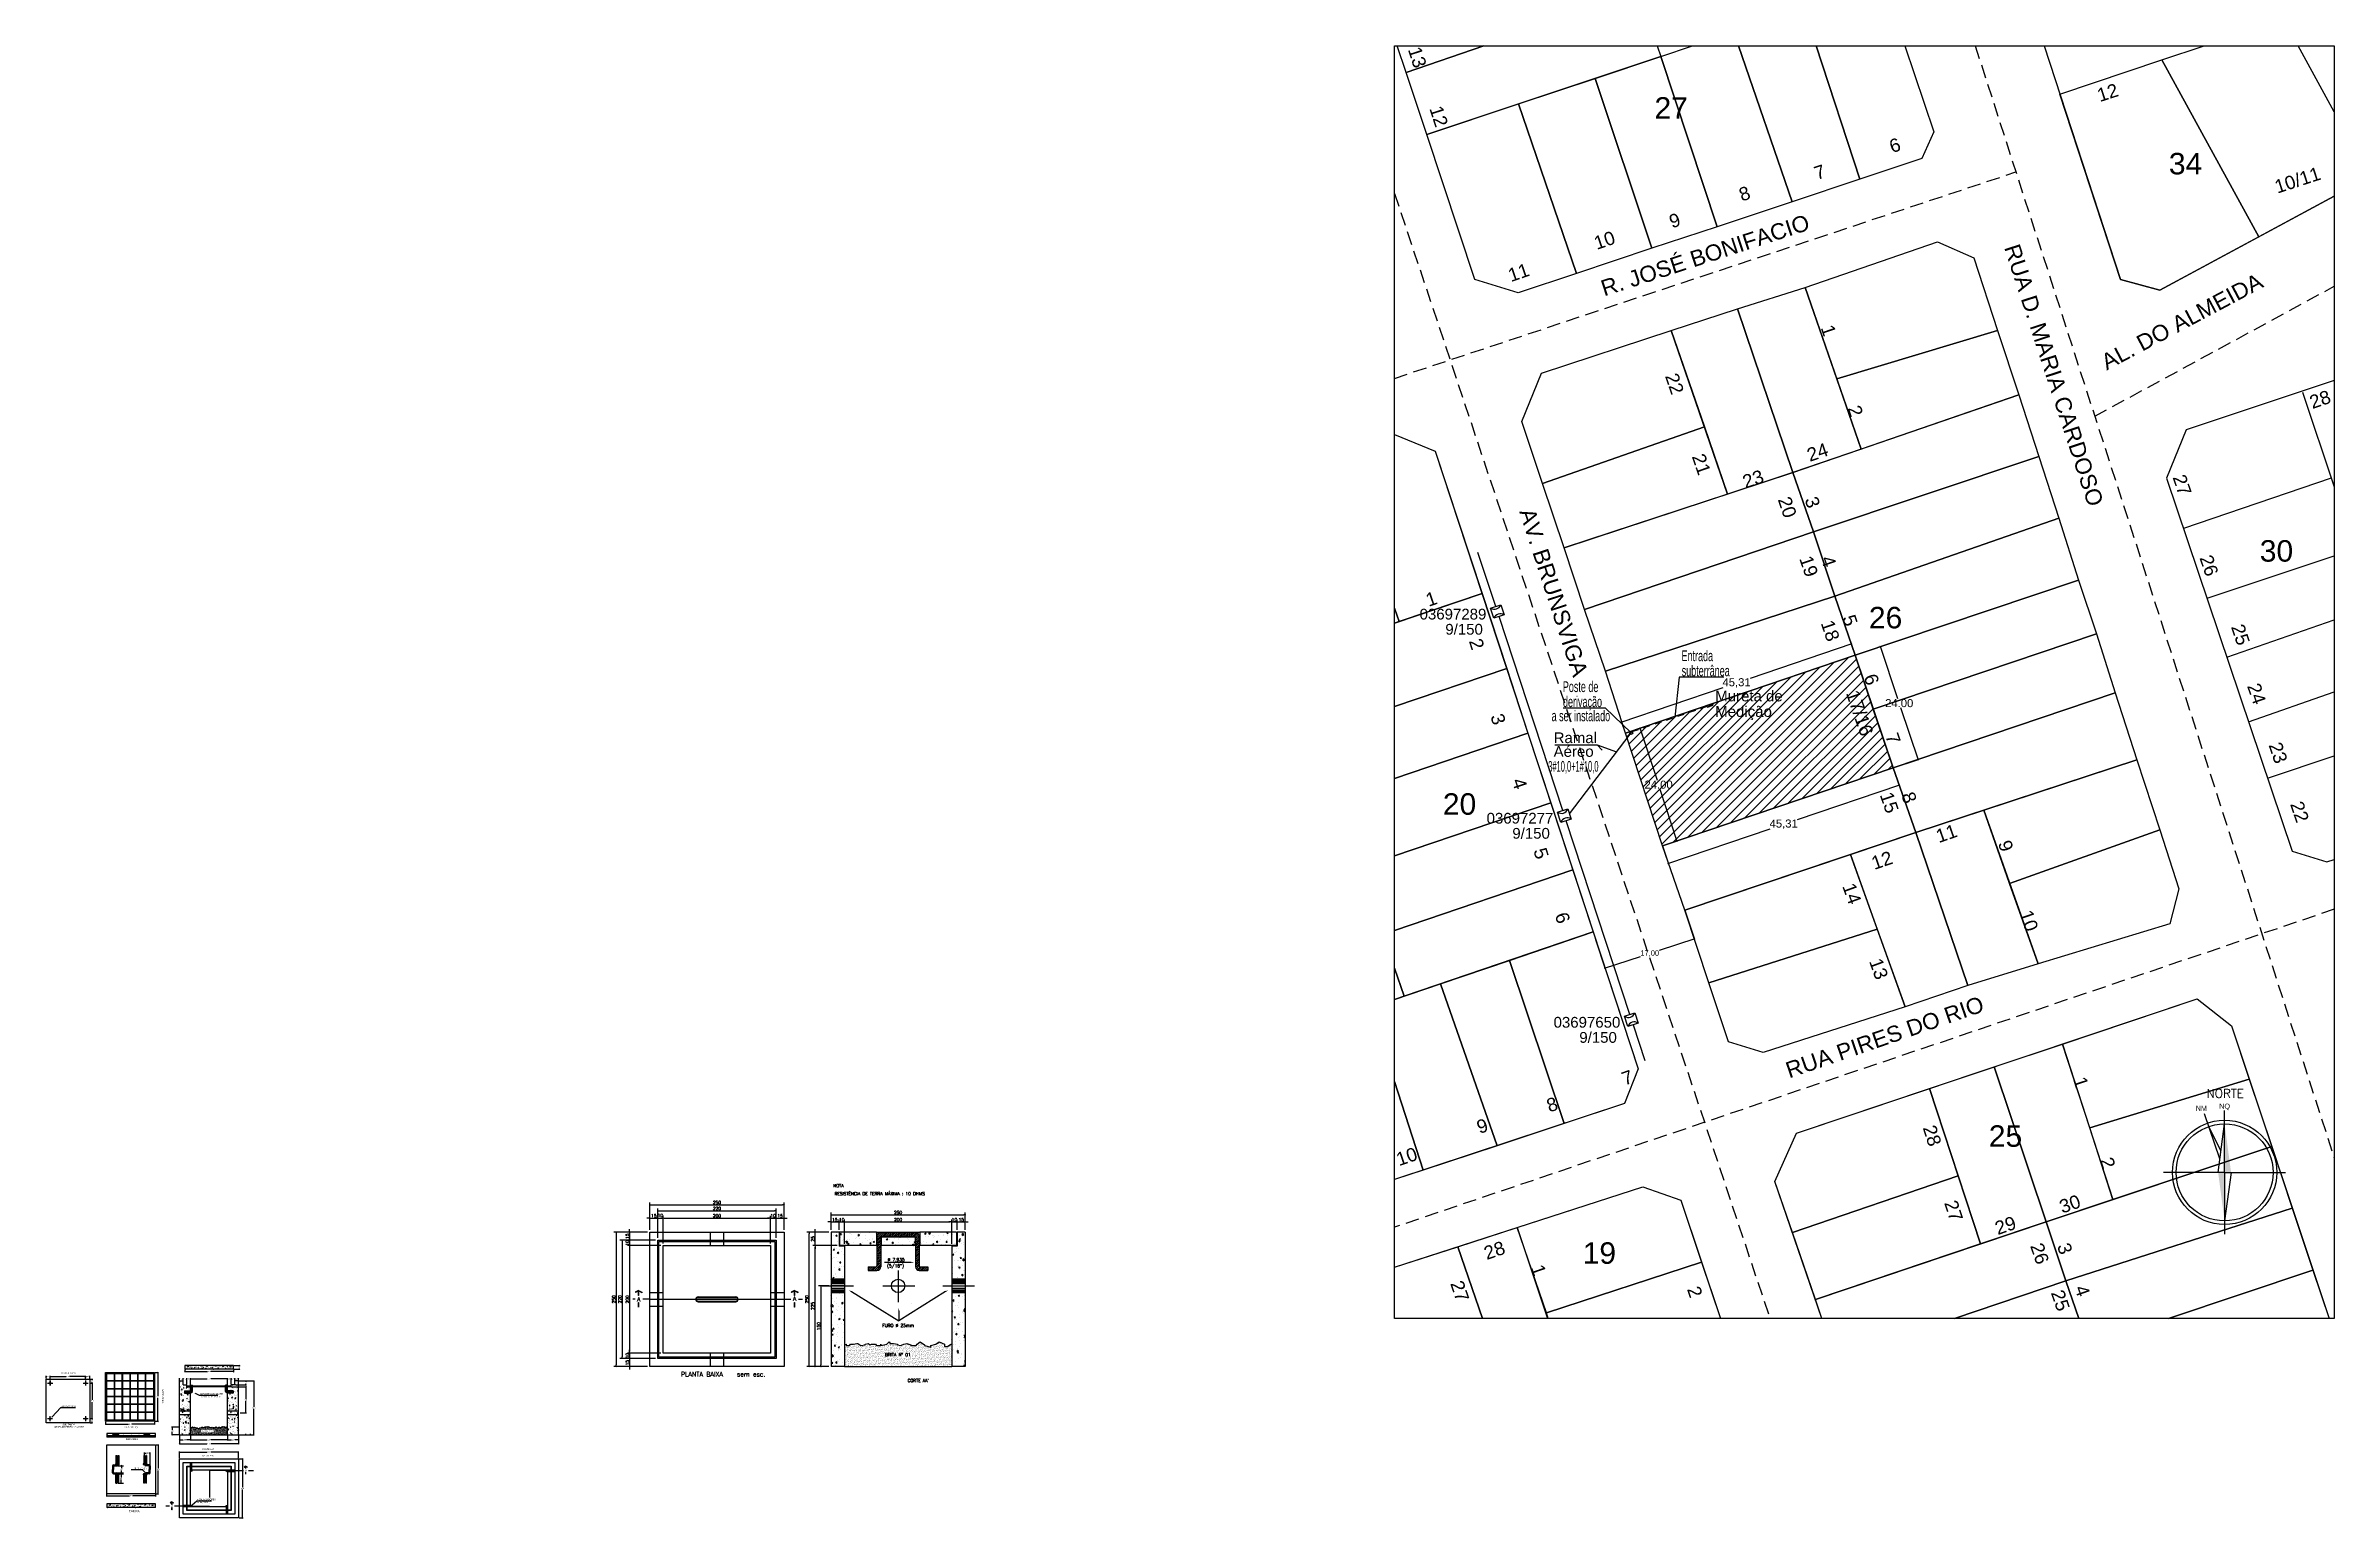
# Model space of a CAD drawing. Header units: millimetres. Extents: x 425 to 646, y 332 to 411.
# Drawn here: x 555.27 to 597.89, y 383.72 to 411.14 of the extents above; entities that cross this region are included whole.
import ezdxf
from ezdxf.enums import TextEntityAlignment as Align

# ---------------------------------------------------------------- set-up
doc = ezdxf.new("R2010")
doc.units = ezdxf.units.MM
for name, pattern in [('DASHDOT', [1, 0.5, -0.25, 0, -0.25]), ('DASHDOT2', [12.7, 6.35, -3.175, 0, -3.175]), ('HIDDEN', [0.375, 0.25, -0.125]), ('HIDDEN2', [4.7625, 3.175, -1.5875])]:
    doc.linetypes.add(name, pattern=pattern)
for name, color, linetype in [('Alvenaria', 7, 'Continuous'), ('carimbo', 7, 'Continuous'), ('Cotas', 1, 'Continuous'), ('DETALHES', 6, 'Continuous'), ('Elétrico', 5, 'Continuous'), ('EQUIPAMENTOS', 7, 'Continuous'), ('nivel', 4, 'Continuous'), ('PAR', 4, 'Continuous'), ('projecao', 4, 'HIDDEN'), ('Telefonia', 3, 'Continuous'), ('texto', 7, 'Continuous'), ('Texto - Elétrica', 3, 'Continuous')]:
    doc.layers.add(name, color=color, linetype=linetype)
doc.layers.add('Cota', color=7, linetype='Continuous', lineweight=25)
doc.layers.add('VP', color=1, linetype='Continuous', plot=False)
doc.styles.add('ARIAL', font='arial.ttf')
doc.styles.add('AVANGARD', font='', dxfattribs={"height": 0.075})
doc.styles.add('ROMAND', font='arial.ttf')
doc.styles.add('ROMANS', font='romans.shx', dxfattribs={"height": 0.2})
doc.styles.add('ROMANT', font='romant')
doc.styles.get('AVANGARD').set_extended_font_data('AvantGarde Bk BT')
doc.dimstyles.new('cotass', dxfattribs={"dimtxt": 0.1, "dimasz": 0.01, "dimexe": 0.01, "dimexo": 0, "dimgap": 0.01, "dimtad": 0, "dimtih": 1, "dimtoh": 1, "dimdec": 0, "dimlfac": 1000, "dimzin": 4, "dimdsep": 46, "dimtxsty": 'ARIAL', "dimblk": 'OBLIQUE', "dimcen": 0, "dimdle": 0.01, "dimclrd": 7, "dimclre": 7, "dimclrt": 3, "dimadec": 0, "dimazin": 1, "dimtfac": 1, "dimtdec": 0, "dimtix": 1, "dimtofl": 0, "dimtmove": 0, "dimatfit": 3, "dimldrblk": 'OPEN30', "dimfxl": 0, "dimtolj": 1, "dimtzin": 0, "dimlwd": -1, "dimarcsym": 0})
doc.dimstyles.new('RICARDO-1-10', dxfattribs={"dimtxt": 0.02, "dimasz": 0.01, "dimexe": 0.01, "dimexo": 0.01, "dimgap": 0.01, "dimtad": 0, "dimtih": 1, "dimtoh": 1, "dimdec": 0, "dimlfac": 1000, "dimzin": 0, "dimdsep": 46, "dimtxsty": 'ARIAL', "dimblk": 'OBLIQUE', "dimcen": 0, "dimclrt": 4, "dimadec": 0, "dimazin": 0, "dimtfac": 1, "dimtdec": 0, "dimtofl": 0, "dimtmove": 0, "dimatfit": 3, "dimldrblk": 'CLOSEDBLANK', "dimfxl": 0, "dimtolj": 1, "dimtzin": 0, "dimarcsym": 0})

msp = doc.modelspace()

# ---------------------------------------------------------------- texts
at = {"layer": 'carimbo'}
for tag, height, style, p in [('NORTE', 0.162288, 'ROMANT', (595.8614, 391.54582)), ('NM', 0.096, 'ROMAND', (595.41756, 391.30145)), ('NQ', 0.096, 'ROMAND', (595.85096, 391.34119))]:
    msp.add_attdef(tag, text='NM', height=height, dxfattribs=dict(at, style=style)).set_placement(p, align=Align.CENTER)
at = {"layer": 'DETALHES', "color": 4, "style": 'ROMANS'}
for p in [(566.31601, 387.795), (569.21982, 387.80624)]:
    msp.add_text('A', height=0.08, dxfattribs=at).set_placement(p, align=Align.MIDDLE)
at = {"layer": 'DETALHES', "color": 2, "style": 'ROMANS'}
msp.add_text('PLANTA BAIXA   sem esc.', height=0.08571, dxfattribs=at).set_placement((567.10345, 386.3538))
at = {"layer": 'DETALHES', "color": 6, "style": 'ROMANS'}
msp.add_text("CORTE AA' ", height=0.05714, dxfattribs=at).set_placement((571.32455, 386.25224))
at = {"layer": 'EQUIPAMENTOS', "style": 'ARIAL'}
for s, p in [('03697289', (580.85893, 400.45288)), ('9/150', (581.33825, 400.17132)), ('Mureta de', (586.36367, 398.92833)), ('Medição', (586.36367, 398.6401)), ('Aéreo', (583.35488, 397.89604)), ('Ramal', (583.35488, 398.15111)), ('03697277', (582.10647, 396.6524)), ('9/150', (582.5858, 396.37084)), ('03697650', (583.35402, 392.85192)), ('9/150', (583.83335, 392.57036))]:
    msp.add_text(s, height=0.2, dxfattribs=at).set_placement(p)
for s, width, p in [('Entrada', 0.6, (585.73721, 399.67721)), ('subterrânea', 0.6, (585.73997, 399.39761)), ('derivação', 0.6, (583.5296, 398.82214)), ('Poste de', 0.6, (583.52684, 399.10174)), ('a ser instalado', 0.6, (583.31704, 398.55926)), ('3#10,0+1#10,0', 0.5, (583.25434, 397.61838))]:
    msp.add_text(s, height=0.2, dxfattribs=dict(at, width=width)).set_placement(p)
at = {"layer": 'nivel', "color": 3, "style": 'ROMANS'}
for s, height, p in [('250', 0.058283, (567.77355, 389.59523)), ('15', 0.058283, (566.59861, 389.34943)), ('10', 0.058283, (566.72159, 389.355)), ('220', 0.058283, (567.77355, 389.4848)), ('200', 0.058283, (567.77355, 389.34943)), ('10', 0.058283, (568.81993, 389.34943)), ('15', 0.058283, (568.94849, 389.34943)), ('15', 0.058283, (569.96773, 389.27724)), ('10', 0.058283, (570.09749, 389.27612)), ('250', 0.058283, (571.14744, 389.40904)), ('200', 0.058283, (571.14744, 389.27612)), ('10', 0.058283, (572.19739, 389.27612)), ('15', 0.058283, (572.32238, 389.27612)), ('(5/16")', 0.058283, (571.09959, 388.41277)), ('%%C 7,935', 0.058283, (571.10992, 388.52216)), ('FURO %%C 25mm', 0.0582828, (571.14744, 387.30609)), ('BRITA N%%D 01', 0.0582828, (571.14269, 386.76017))]:
    msp.add_text(s, height=height, dxfattribs=at).set_placement(p, align=Align.MIDDLE)
for s, height, p in [('NOTA', 0.058283, (569.93823, 389.8812)), ('RESISTÊNCIA DE TERRA MÁXIMA : 10 OHMS', 0.0582828, (569.9627, 389.73252))]:
    msp.add_text(s, height=height, dxfattribs=at).set_placement(p)
for s, p in [('15', (566.10473, 388.96729)), ('10', (566.10473, 388.8423)), ('25', (569.55857, 388.9173)), ('250', (565.85326, 387.79235)), ('220', (565.96667, 387.79235)), ('200', (566.10473, 387.79235)), ('250', (569.44911, 387.79235)), ('225', (569.55833, 387.66736)), ('150', (569.66768, 387.29238)), ('10', (566.10473, 386.74241)), ('15', (566.10473, 386.61184))]:
    msp.add_text(s, height=0.058283, rotation=90, dxfattribs=at).set_placement(p, align=Align.MIDDLE)
at = {"layer": 'texto', "style": 'ARIAL'}
for s, height, rotation, p in [('13', 0.25, 288, (580.63892, 411.07026)), ('12', 0.25, 18, (593.52645, 410.08806)), ('12', 0.25, 288, (581.03892, 409.97026)), ('6', 0.25, 19, (589.65934, 409.13543)), ('7', 0.25, 19, (588.25934, 408.63543)), ('10/11', 0.25, 18, (596.83226, 408.38387)), ('8', 0.25, 19, (586.85934, 408.23543)), ('R. JOSÉ BONIFACIO', 0.3, 18, (584.29619, 406.4691)), ('9', 0.25, 19, (585.55934, 407.73543)), ('10', 0.25, 19, (584.15934, 407.33543)), ('RUA D. MARIA CARDOSO', 0.3, 288, (591.74157, 407.38223)), ('11', 0.25, 19, (582.55934, 406.73543)), ('AL. DO ALMEIDA', 0.3, 28, (593.6566, 405.0894)), ('1', 0.25, 289, (588.32645, 405.88806)), ('22', 0.25, 289, (585.42645, 404.98806)), ('28', 0.25, 19, (597.48539, 404.37131)), ('2', 0.25, 289, (588.82645, 404.38806)), ('24', 0.25, 19, (588.12645, 403.38806)), ('21', 0.25, 289, (585.92645, 403.48806)), ('23', 0.25, 19, (586.92645, 402.88806)), ('3', 0.25, 289, (588.02645, 402.68806)), ('27', 0.25, 289, (594.87968, 403.1017)), ('AV. BRUNSVIGA', 0.3, 288, (582.71217, 402.46221)), ('20', 0.25, 289, (587.52645, 402.68806)), ('19', 0.25, 289, (587.92645, 401.58806)), ('4', 0.25, 289, (588.32645, 401.58806)), ('26', 0.25, 289, (595.37968, 401.6017)), ('1', 0.25, 19, (581.02645, 400.68806)), ('18', 0.25, 289, (588.32645, 400.38806)), ('5', 0.25, 289, (588.72645, 400.48806)), ('25', 0.25, 289, (595.96675, 400.31493)), ('2', 0.25, 288, (581.77404, 400.05117)), ('6', 0.25, 289, (589.12645, 399.38806)), ('17/16', 0.25, 289, (588.79589, 399.08398)), ('24', 0.25, 289, (596.26675, 399.21493)), ('3', 0.25, 288, (582.17404, 398.65117)), ('7', 0.25, 289, (589.52645, 398.28806)), ('23', 0.25, 289, (596.66675, 398.11493)), ('4', 0.25, 288, (582.57404, 397.45117)), ('15', 0.25, 289, (589.42645, 397.18806)), ('8', 0.25, 289, (589.82645, 397.18806)), ('22', 0.25, 289, (597.06675, 397.01493)), ('11', 0.25, 19, (590.52645, 396.28806)), ('5', 0.25, 288, (582.97404, 396.15117)), ('12', 0.25, 19, (589.32645, 395.78806)), ('9', 0.25, 289, (591.62645, 396.28806)), ('14', 0.25, 290, (588.72645, 395.48806)), ('6', 0.25, 288, (583.37404, 394.95117)), ('10', 0.25, 289, (592.02645, 394.98806)), ('13', 0.25, 290, (589.22645, 394.08806)), ('RUA PIRES DO RIO', 0.3, 19, (587.74193, 391.90646)), ('7', 0.25, 19, (584.67572, 391.77109)), ('1', 0.25, 288, (593.02645, 391.88806)), ('8', 0.25, 19, (583.27572, 391.27109)), ('9', 0.25, 19, (581.97572, 390.87109)), ('28', 0.25, 288, (590.22645, 390.98806)), ('10', 0.25, 19, (580.47572, 390.27109)), ('2', 0.25, 288, (593.52645, 390.38806)), ('27', 0.25, 288, (590.62645, 389.58806)), ('30', 0.25, 19, (592.82645, 389.38806)), ('29', 0.25, 19, (591.62645, 388.98806)), ('28', 0.25, 19, (582.10965, 388.52397)), ('26', 0.25, 289, (592.22645, 388.78806)), ('3', 0.25, 289, (592.72645, 388.78806)), ('1', 0.25, 289, (582.92645, 388.38806)), ('27', 0.25, 289, (581.42645, 388.08806)), ('2', 0.25, 289, (585.83562, 387.98309)), ('25', 0.25, 289, (592.61295, 387.91504)), ('4', 0.25, 289, (593.0535, 388.00311))]:
    msp.add_text(s, height=height, rotation=rotation, dxfattribs=at).set_placement(p)
for s, p in [('27', (585.2336, 409.78022)), ('34', (594.81252, 408.74279)), ('30', (596.50569, 401.53052)), ('26', (589.22645, 400.28806)), ('20', (581.29237, 396.81714)), ('25', (591.45958, 390.63348)), ('19', (583.89601, 388.45441))]:
    msp.add_text(s, height=0.4, dxfattribs=at).set_placement(p)
at = {"layer": 'texto', "color": 2}
for s, height, style, p in [('PLANTA BAIXA', 0.0281189, 'ARIAL', (555.55576, 386.4073)), ('CHAPA DE FERRO N%%D 12 USG', 0.0281189, 'ARIAL', (555.42932, 385.40473)), ('SUB-TAMPA', 0.028119, 'ARIAL', (555.58715, 385.44624)), ('FERRAGEM', 0.028119, 'ARIAL', (556.76481, 385.17484)), ("CORTE A-A'", 0.028119, 'ARIAL', (558.18121, 384.86618)), ("CORTE A-A'", 0.028119, 'ARIAL', (558.18722, 384.9873)), ('TAMPA', 0.041351, 'AVANGARD', (556.82265, 383.8274))]:
    msp.add_text(s, height=height, dxfattribs=dict(at, style=style)).set_placement(p)
at = {"layer": 'texto', "color": 2, "style": 'ARIAL'}
for s, p in [('4 FUROS %%C 20', (555.56576, 385.79621)), ('4 CHUMBADORES', (558.09508, 384.06494)), ('%%C 12,7 (1/2")', (558.10152, 384.01467))]:
    msp.add_text(s, height=0.0281189, dxfattribs=at).set_placement(p, align=Align.MIDDLE_LEFT)
msp.add_text('7 %%C 4,7 (3/16")', height=0.0281189, rotation=90, dxfattribs=at).set_placement((557.45755, 385.98295), align=Align.MIDDLE)
for s, height, p in [('DIPOSITIVO P/ LACRE', 0.0281189, (558.36512, 386.03183)), ('C/ FURO DE %%C 3mm', 0.0281189, (558.35906, 385.97949)), ('7 %%C 4,7 (3/16")', 0.0281189, (556.85331, 385.41042)), ('BRITA N%%D01', 0.0281189, (558.29039, 385.34013)), ('A', 0.02812, (559.00219, 384.60795)), ('A', 0.02812, (557.6242, 383.94479))]:
    msp.add_text(s, height=height, dxfattribs=at).set_placement(p, align=Align.MIDDLE)
msp.add_text('%%C 12,7 (1/2")', height=0.0281189, dxfattribs=at).set_placement((557.14998, 384.64325), align=Align.MIDDLE_RIGHT)

# ---------------------------------------------------------------- blocks, each defined once
blk = doc.blocks.new('*X17')
at = {"color": 0}
for p, q in [((109.27, 71.43), (109.27, 71.43)), ((109.35, 71.15), (109.35, 71.15)), ((109.36, 71.25), (109.4, 71.29)), ((109.36, 71.25), (109.41, 71.24)), ((109.36, 71.23), (109.36, 71.23)), ((109.39, 71.32), (109.39, 71.32)), ((109.41, 71.24), (109.4, 71.29)), ((109.53, 71.31), (109.58, 71.33)), ((109.53, 71.31), (109.57, 71.29)), ((109.57, 71.34), (109.57, 71.34)), ((109.57, 71.29), (109.58, 71.33)), ((109.64, 71.41), (109.64, 71.41)), ((109.71, 71.15), (109.71, 71.15)), ((109.72, 71.28), (109.72, 71.28)), ((109.73, 71.14), (109.73, 71.14)), ((109.83, 71.38), (109.83, 71.38)), ((109.87, 71.2), (109.9, 71.24)), ((109.87, 71.2), (109.91, 71.2)), ((109.91, 71.2), (109.9, 71.24)), ((110.02, 71.4), (110.02, 71.4)), ((110.08, 71.33), (110.08, 71.33)), ((110.09, 71.16), (110.09, 71.16)), ((110.1, 71.12), (110.1, 71.12)), ((110.12, 71.22), (110.12, 71.22)), ((110.26, 71.18), (110.26, 71.18)), ((110.27, 71.43), (110.27, 71.43)), ((110.37, 71.16), (110.4, 71.2)), ((110.37, 71.16), (110.41, 71.15)), ((110.39, 71.38), (110.39, 71.38)), ((110.41, 71.15), (110.4, 71.2)), ((110.43, 71.15), (110.43, 71.15)), ((110.44, 71.38), (110.44, 71.38)), ((110.53, 71.29), (110.53, 71.29)), ((110.53, 71.22), (110.53, 71.22)), ((110.54, 71.25), (110.59, 71.27)), ((110.54, 71.25), (110.57, 71.23)), ((110.57, 71.23), (110.59, 71.27)), ((110.69, 71.13), (110.69, 71.13)), ((110.76, 71.37), (110.76, 71.37)), ((110.79, 71.2), (110.79, 71.2)), ((110.8, 71.43), (110.8, 71.43)), ((110.87, 71.11), (110.9, 71.15)), ((110.87, 71.11), (110.91, 71.11)), ((110.91, 71.11), (110.9, 71.15)), ((110.93, 71.36), (110.93, 71.36)), ((110.97, 71.27), (110.97, 71.27)), ((111.1, 71.2), (111.1, 71.2)), ((111.14, 71.35), (111.14, 71.35)), ((111.15, 71.3), (111.15, 71.3)), ((111.15, 71.24), (111.15, 71.24)), ((111.29, 71.4), (111.32, 71.43)), ((111.29, 71.4), (111.35, 71.39)), ((111.35, 71.39), (111.34, 71.43)), ((111.34, 71.43), (111.34, 71.43)), ((111.36, 71.43), (111.36, 71.43)), ((111.41, 71.33), (111.41, 71.33)), ((111.51, 71.34), (111.51, 71.34)), ((111.51, 71.29), (111.51, 71.29)), ((111.51, 71.27), (111.51, 71.27)), ((111.55, 71.2), (111.59, 71.22)), ((111.55, 71.2), (111.58, 71.18)), ((111.58, 71.18), (111.59, 71.22)), ((111.67, 71.11), (111.67, 71.11)), ((111.74, 71.41), (111.74, 71.41)), ((111.84, 71.14), (111.84, 71.14)), ((111.85, 71.39), (111.85, 71.39)), ((111.87, 71.34), (111.87, 71.34)), ((111.88, 71.32), (111.88, 71.32)), ((111.92, 71.34), (111.92, 71.34)), ((112.03, 71.41), (112.03, 71.41)), ((112.03, 71.28), (112.09, 71.34)), ((112.03, 71.28), (112.09, 71.27)), ((112.09, 71.27), (112.09, 71.34)), ((112.11, 71.4), (112.11, 71.4)), ((112.11, 71.17), (112.11, 71.17)), ((112.13, 71.42), (112.16, 71.43)), ((112.13, 71.42), (112.17, 71.4)), ((112.17, 71.4), (112.18, 71.43)), ((112.21, 71.16), (112.21, 71.16)), ((112.22, 71.39), (112.22, 71.39)), ((112.26, 71.3), (112.26, 71.3)), ((112.33, 71.41), (112.33, 71.41)), ((112.48, 71.38), (112.48, 71.38)), ((112.55, 71.23), (112.55, 71.23)), ((112.55, 71.14), (112.6, 71.16)), ((112.55, 71.14), (112.59, 71.12)), ((112.58, 71.21), (112.58, 71.21)), ((112.59, 71.17), (112.59, 71.17)), ((112.59, 71.12), (112.6, 71.16)), ((112.63, 71.29), (112.63, 71.29)), ((112.73, 71.25), (112.73, 71.25)), ((112.78, 71.17), (112.83, 71.22)), ((112.78, 71.17), (112.84, 71.16)), ((112.84, 71.16), (112.83, 71.22)), ((112.86, 71.37), (112.86, 71.37)), ((112.94, 71.26), (112.94, 71.26)), ((112.99, 71.29), (112.99, 71.29)), ((113, 71.27), (113, 71.27)), ((113, 71.24), (113, 71.24)), ((113.14, 71.37), (113.19, 71.39)), ((113.14, 71.37), (113.17, 71.34)), ((113.17, 71.34), (113.19, 71.39)), ((113.23, 71.35), (113.23, 71.35)), ((113.28, 71.42), (113.3, 71.43)), ((113.28, 71.42), (113.33, 71.42)), ((113.29, 71.3), (113.29, 71.3)), ((113.33, 71.42), (113.32, 71.43)), ((113.38, 71.26), (113.38, 71.26)), ((113.41, 71.31), (113.41, 71.31)), ((113.43, 71.35), (113.43, 71.35)), ((113.6, 71.33), (113.6, 71.33)), ((113.61, 71.37), (113.61, 71.37)), ((113.64, 71.12), (113.64, 71.12)), ((113.65, 71.35), (113.65, 71.35)), ((113.69, 71.13), (113.69, 71.13)), ((113.75, 71.24), (113.75, 71.24)), ((113.79, 71.38), (113.82, 71.42)), ((113.79, 71.38), (113.83, 71.37)), ((113.83, 71.37), (113.82, 71.42)), ((113.82, 71.38), (113.82, 71.38)), ((113.87, 71.4), (113.87, 71.4)), ((113.98, 71.32), (113.98, 71.32)), ((114, 71.17), (114, 71.17)), ((114.01, 71.4), (114.01, 71.4)), ((114.13, 71.23), (114.13, 71.23)), ((114.13, 71.19), (114.13, 71.19)), ((114.15, 71.31), (114.19, 71.33)), ((114.15, 71.31), (114.18, 71.29)), ((114.18, 71.29), (114.19, 71.33)), ((114.29, 71.33), (114.32, 71.37)), ((114.29, 71.33), (114.33, 71.33)), ((114.31, 71.21), (114.31, 71.21)), ((114.33, 71.33), (114.32, 71.37)), ((114.35, 71.3), (114.35, 71.3)), ((114.36, 71.22), (114.36, 71.22)), ((114.5, 71.21), (114.5, 71.21)), ((114.57, 71.25), (114.57, 71.25)), ((114.72, 71.27), (114.72, 71.27)), ((114.73, 71.29), (114.73, 71.29)), ((114.79, 71.29), (114.82, 71.33)), ((114.79, 71.29), (114.83, 71.29)), ((114.83, 71.29), (114.82, 71.33)), ((114.87, 71.19), (114.87, 71.19)), ((115.01, 71.3), (115.01, 71.3)), ((115.01, 71.17), (115.01, 71.17)), ((115.08, 71.32), (115.08, 71.32)), ((115.1, 71.27), (115.1, 71.27)), ((115.15, 71.26), (115.2, 71.28)), ((115.15, 71.26), (115.19, 71.23)), ((115.19, 71.33), (115.19, 71.33)), ((115.19, 71.23), (115.2, 71.28)), ((115.25, 71.18), (115.25, 71.18)), ((115.29, 71.25), (115.33, 71.29)), ((115.29, 71.25), (115.33, 71.24)), ((115.33, 71.24), (115.33, 71.29)), ((115.42, 71.24), (115.42, 71.24)), ((115.43, 71.36), (115.43, 71.36)), ((115.43, 71.13), (115.43, 71.13)), ((115.45, 71.36), (115.45, 71.36)), ((115.47, 71.26), (115.47, 71.26)), ((115.62, 71.16), (115.62, 71.16)), ((109.14, 70.95), (109.19, 71.01)), ((109.14, 70.95), (109.2, 70.94)), ((109.2, 70.94), (109.19, 71.01)), ((109.21, 71.04), (109.21, 71.04)), ((109.3, 71.08), (109.3, 71.08)), ((109.36, 71), (109.36, 71)), ((109.38, 71.07), (109.38, 71.07)), ((109.65, 71.1), (109.65, 71.1)), ((109.71, 71.05), (109.71, 71.05)), ((109.88, 70.99), (109.88, 70.99)), ((109.95, 71.03), (110, 71.05)), ((109.95, 71.03), (109.99, 71.01)), ((109.99, 71.01), (110, 71.05)), ((110.07, 71.1), (110.07, 71.1)), ((110.29, 71.06), (110.29, 71.06)), ((110.34, 70.94), (110.34, 70.94)), ((110.48, 71.11), (110.48, 71.11)), ((110.78, 70.96), (110.78, 70.96)), ((110.79, 71), (110.79, 71)), ((110.85, 71.09), (110.85, 71.09)), ((110.96, 71.02), (110.96, 71.02)), ((110.96, 70.97), (111.01, 70.99)), ((110.96, 70.97), (110.99, 70.95)), ((110.99, 70.95), (111.01, 70.99)), ((111.14, 71.01), (111.14, 71.01)), ((111.22, 71.07), (111.22, 71.07)), ((111.23, 71.06), (111.23, 71.06)), ((111.37, 71.07), (111.41, 71.11)), ((111.37, 71.07), (111.41, 71.07)), ((111.37, 70.96), (111.37, 70.96)), ((111.41, 71.07), (111.41, 71.11)), ((111.5, 71.06), (111.5, 71.06)), ((111.6, 71.06), (111.6, 71.06)), ((111.78, 71.03), (111.78, 71.03)), ((111.86, 71.11), (111.86, 71.11)), ((111.88, 71.03), (111.91, 71.07)), ((111.88, 71.03), (111.92, 71.02)), ((111.92, 71.02), (111.91, 71.07)), ((111.97, 71.04), (111.97, 71.04)), ((112.01, 70.93), (112.01, 70.94)), ((112.01, 70.93), (112.01, 70.94)), ((112.19, 71.1), (112.19, 71.1)), ((112.34, 71.03), (112.34, 71.03)), ((112.37, 70.95), (112.37, 70.95)), ((112.38, 70.98), (112.41, 71.02)), ((112.38, 70.98), (112.42, 70.98)), ((112.42, 70.98), (112.41, 71.02)), ((112.54, 70.98), (112.54, 70.98)), ((112.57, 70.98), (112.57, 70.98)), ((112.72, 71.01), (112.72, 71.01)), ((112.81, 71.01), (112.81, 71.01)), ((112.88, 70.94), (112.91, 70.98)), ((112.88, 70.94), (112.92, 70.93)), ((112.92, 70.93), (112.91, 70.98)), ((112.93, 71.02), (112.93, 71.02)), ((113.09, 70.99), (113.09, 70.99)), ((113.25, 71.07), (113.25, 71.07)), ((113.28, 71.07), (113.28, 71.07)), ((113.42, 71.09), (113.42, 71.09)), ((113.46, 70.98), (113.46, 70.98)), ((113.53, 71.05), (113.58, 71.11)), ((113.53, 71.05), (113.59, 71.04)), ((113.56, 71.09), (113.61, 71.11)), ((113.56, 71.09), (113.59, 71.06)), ((113.59, 71.04), (113.58, 71.11)), ((113.59, 71.06), (113.61, 71.11)), ((113.79, 70.96), (113.79, 70.96)), ((113.84, 70.96), (113.84, 70.96)), ((114, 70.94), (114, 70.94)), ((114.2, 71.03), (114.2, 71.03)), ((114.21, 70.95), (114.21, 70.95)), ((114.27, 70.94), (114.33, 70.99)), ((114.27, 70.94), (114.28, 70.93)), ((114.33, 70.93), (114.33, 70.99)), ((114.35, 70.98), (114.35, 70.98)), ((114.39, 70.97), (114.39, 70.97)), ((114.56, 71.03), (114.61, 71.05)), ((114.56, 71.03), (114.6, 71.01)), ((114.6, 71.01), (114.61, 71.05)), ((114.61, 71.1), (114.61, 71.1)), ((114.71, 71.04), (114.71, 71.04)), ((114.77, 70.95), (114.77, 70.95)), ((114.83, 71.03), (114.83, 71.03)), ((115.01, 71.05), (115.01, 71.05)), ((115.07, 71.08), (115.07, 71.08)), ((115.18, 71.02), (115.18, 71.02)), ((115.27, 71.09), (115.27, 71.09)), ((115.57, 70.97), (115.62, 70.99)), ((115.57, 70.97), (115.6, 70.95)), ((115.59, 71.09), (115.59, 71.09)), ((115.6, 70.95), (115.62, 70.99))]:
    blk.add_line(p, q, dxfattribs=at)
blk = doc.blocks.new('*X13')
at = {"color": 0}
for p, q in [((103.51, 39.52), (104.8, 40.81)), ((103.51, 39.87), (104.45, 40.81)), ((103.51, 39.16), (104.21, 39.86)), ((103.51, 38.81), (104.21, 39.51)), ((103.51, 38.46), (104.21, 39.16)), ((103.51, 38.1), (104.21, 38.8)), ((103.51, 37.75), (104.21, 38.45)), ((103.52, 40.24), (104.08, 40.8)), ((104.46, 40.11), (105.16, 40.81)), ((104.81, 40.11), (105.51, 40.81)), ((105.16, 40.11), (105.86, 40.81)), ((105.52, 40.11), (106.22, 40.81)), ((105.87, 40.11), (106.57, 40.81)), ((106.22, 40.11), (106.92, 40.81)), ((106.58, 40.11), (107.28, 40.81)), ((106.93, 40.11), (107.63, 40.81)), ((107.29, 40.11), (107.99, 40.81)), ((107.64, 40.11), (108.34, 40.81)), ((107.99, 40.11), (108.69, 40.81)), ((108.35, 40.11), (109.05, 40.81)), ((108.7, 40.11), (109.4, 40.81)), ((109.05, 40.11), (109.75, 40.81)), ((109.41, 40.11), (110.11, 40.81)), ((109.76, 40.11), (110.46, 40.81)), ((110.11, 40.11), (110.81, 40.8)), ((110.47, 40.11), (111.07, 40.71)), ((110.7, 39.99), (111.26, 40.55)), ((110.71, 39.65), (111.38, 40.32)), ((110.71, 39.29), (111.41, 39.99)), ((110.71, 38.94), (111.41, 39.64)), ((110.71, 38.59), (111.41, 39.29)), ((110.71, 38.23), (111.41, 38.93)), ((110.71, 37.88), (111.41, 38.58)), ((101.91, 34.03), (102.34, 34.46)), ((101.91, 34.38), (101.98, 34.46)), ((101.99, 33.76), (102.69, 34.46)), ((102.35, 33.76), (103.05, 34.46)), ((102.7, 33.76), (104.21, 35.27)), ((103.05, 33.76), (104.21, 34.91)), ((103.41, 33.76), (104.21, 34.56)), ((103.51, 37.4), (104.21, 38.1)), ((103.51, 37.04), (104.21, 37.74)), ((103.51, 36.69), (104.21, 37.39)), ((103.51, 36.34), (104.21, 37.04)), ((103.51, 35.98), (104.21, 36.68)), ((103.51, 35.63), (104.21, 36.33)), ((103.51, 35.28), (104.21, 35.98)), ((103.51, 34.92), (104.21, 35.62)), ((103.84, 33.84), (104.13, 34.12)), ((110.71, 37.53), (111.41, 38.23)), ((110.71, 37.17), (111.41, 37.87)), ((110.71, 36.82), (111.41, 37.52)), ((110.71, 36.46), (111.41, 37.16)), ((110.71, 36.11), (111.41, 36.81)), ((110.71, 35.76), (111.41, 36.46)), ((110.71, 35.4), (111.41, 36.1)), ((110.71, 35.05), (111.41, 35.75)), ((110.71, 34.7), (111.41, 35.4)), ((110.72, 34.35), (111.41, 35.04)), ((110.81, 34.09), (111.41, 34.69)), ((110.98, 33.9), (111.54, 34.47)), ((111.21, 33.78), (111.88, 34.46)), ((111.54, 33.76), (112.24, 34.46)), ((111.89, 33.76), (112.59, 34.46)), ((112.24, 33.76), (112.94, 34.46)), ((112.6, 33.76), (113.01, 34.17)), ((112.95, 33.76), (113.01, 33.82))]:
    blk.add_line(p, q, dxfattribs=at)
blk = doc.blocks.new('*X14')
at = {"color": 0}
for p, q in [((95.39, 40.88), (95.39, 40.88)), ((95.42, 40.26), (95.42, 40.26)), ((95.7, 38.56), (95.7, 38.56)), ((95.74, 38.64), (95.74, 38.64)), ((95.96, 40.1), (95.93, 40.36)), ((96.12, 40.23), (95.93, 40.36)), ((95.96, 40.1), (96.12, 40.23)), ((95.99, 40.82), (95.99, 40.82)), ((96.17, 39.13), (96.17, 39.13)), ((96.71, 40.47), (96.81, 40.71)), ((96.71, 40.47), (96.91, 40.51)), ((96.79, 39.97), (96.79, 39.97)), ((96.91, 40.51), (96.81, 40.71)), ((97.03, 39.32), (97.03, 39.32)), ((97.1, 40.41), (97.1, 40.41)), ((97.23, 39.54), (97.23, 39.54)), ((97.42, 38.78), (97.42, 38.78)), ((97.55, 40.4), (97.55, 40.4)), ((97.58, 39.11), (97.58, 39.11)), ((97.82, 38.84), (97.81, 39.23)), ((98.07, 39.03), (97.81, 39.23)), ((97.82, 38.84), (98.07, 39.03)), ((97.96, 39.48), (97.96, 39.48)), ((98.16, 38.58), (98.14, 38.84)), ((98.32, 38.71), (98.14, 38.84)), ((98.16, 38.58), (98.32, 38.71)), ((98.31, 38.65), (98.31, 38.65)), ((98.37, 39.59), (98.37, 39.59)), ((98.4, 40.59), (98.4, 40.59)), ((98.68, 40.58), (98.68, 40.58)), ((98.77, 40.54), (98.77, 40.54)), ((99.1, 38.91), (99.1, 38.91)), ((99.48, 39.73), (99.48, 39.73)), ((99.69, 39.91), (99.69, 39.91)), ((100.09, 40.2), (100.07, 40.46)), ((100.25, 40.33), (100.07, 40.46)), ((100.09, 40.2), (100.25, 40.33)), ((100.18, 39.66), (100.18, 39.66)), ((100.27, 38.88), (100.27, 38.88)), ((100.37, 38.55), (100.48, 38.79)), ((100.37, 38.55), (100.58, 38.59)), ((100.46, 40.68), (100.46, 40.68)), ((100.58, 38.59), (100.48, 38.79)), ((100.78, 39.06), (100.78, 39.06)), ((101.32, 39.76), (101.32, 39.76)), ((101.37, 40.32), (101.37, 40.32)), ((101.85, 39.43), (101.85, 39.43)), ((102.13, 40.82), (102.13, 40.82)), ((102.16, 39.47), (102.16, 39.47)), ((102.3, 38.68), (102.27, 38.94)), ((102.46, 38.81), (102.27, 38.94)), ((102.3, 38.68), (102.46, 38.81)), ((102.46, 39.19), (102.46, 39.19)), ((102.71, 39.62), (102.71, 39.62)), ((102.75, 39.78), (102.75, 39.78)), ((102.85, 39.03), (102.95, 39.27)), ((102.85, 39.03), (103.05, 39.07)), ((103.05, 39.07), (102.95, 39.27)), ((102.95, 38.61), (102.95, 38.61)), ((103.23, 40.7), (103.23, 40.7)), ((103.25, 40.87), (103.25, 40.87)), ((104.84, 39.17), (104.84, 39.17)), ((105.32, 39.52), (105.43, 39.75)), ((105.32, 39.52), (105.53, 39.56)), ((105.53, 39.56), (105.43, 39.75)), ((105.7, 39.91), (105.7, 39.91)), ((105.82, 39.47), (105.82, 39.47)), ((106.15, 38.47), (106.15, 38.47)), ((106.43, 38.78), (106.41, 39.04)), ((106.59, 38.92), (106.41, 39.04)), ((106.43, 38.78), (106.59, 38.92)), ((106.73, 39.78), (106.73, 39.78)), ((107.01, 38.65), (107.01, 38.65)), ((107.5, 39.61), (107.5, 39.61)), ((107.53, 39.73), (107.53, 39.73)), ((107.53, 38.93), (107.53, 38.93)), ((107.79, 40), (107.8, 40.01)), ((107.79, 40), (107.87, 40.01)), ((108.36, 38.68), (108.36, 38.68)), ((108.38, 39.92), (108.38, 39.92)), ((109.18, 39.74), (109.18, 39.74)), ((109.42, 39.52), (109.42, 39.52)), ((109.67, 39.25), (109.67, 39.25)), ((110.02, 38.46), (110.02, 38.46)), ((110.22, 38.41), (110.21, 38.71)), ((110.47, 38.5), (110.21, 38.71)), ((110.21, 38.67), (110.21, 38.67)), ((110.34, 38.41), (110.47, 38.5)), ((110.57, 38.88), (110.54, 39.14)), ((110.61, 39.1), (110.54, 39.14)), ((110.57, 38.88), (110.61, 38.92)), ((111.72, 38.96), (111.72, 38.96)), ((111.83, 38.76), (111.83, 38.76)), ((112.1, 39.22), (112.1, 39.22)), ((112.5, 40.5), (112.47, 40.76)), ((112.66, 40.64), (112.47, 40.76)), ((112.5, 40.5), (112.66, 40.64)), ((112.54, 40.02), (112.54, 40.02)), ((112.59, 38.57), (112.59, 38.57)), ((112.69, 38.95), (112.69, 38.95)), ((113.2, 40.69), (113.2, 40.69)), ((113.21, 40.03), (113.21, 40.03)), ((113.27, 40.55), (113.26, 40.91)), ((113.27, 40.55), (113.52, 40.74)), ((113.52, 40.74), (113.3, 40.91)), ((113.73, 38.62), (113.73, 38.62)), ((113.79, 40.26), (113.79, 40.26)), ((113.93, 38.56), (114.04, 38.8)), ((113.93, 38.56), (114.14, 38.6)), ((113.99, 39.84), (113.99, 39.84)), ((114.14, 38.6), (114.04, 38.8)), ((114.06, 40.22), (114.06, 40.22)), ((114.22, 40.16), (114.22, 40.16)), ((114.54, 38.53), (114.54, 38.53)), ((114.7, 38.98), (114.68, 39.25)), ((114.86, 39.12), (114.68, 39.25)), ((114.7, 38.98), (114.86, 39.12)), ((114.76, 40.86), (114.76, 40.86)), ((114.78, 38.98), (114.78, 38.98)), ((114.92, 40.31), (114.92, 40.31)), ((115.08, 39.23), (115.08, 39.23)), ((115.35, 39.54), (115.35, 39.54)), ((115.54, 38.7), (115.54, 38.7)), ((115.88, 40.43), (115.88, 40.43)), ((115.9, 40.3), (115.9, 40.3)), ((116.22, 38.67), (116.22, 38.67)), ((116.41, 39.04), (116.51, 39.28)), ((116.41, 39.04), (116.61, 39.08)), ((116.41, 38.41), (116.41, 38.45)), ((116.46, 38.41), (116.41, 38.45)), ((116.61, 39.08), (116.51, 39.28)), ((116.63, 40.6), (116.61, 40.87)), ((116.79, 40.74), (116.61, 40.87)), ((116.63, 40.6), (116.79, 40.74)), ((116.67, 39.58), (116.67, 39.58)), ((116.73, 40.81), (116.73, 40.81)), ((116.73, 40.39), (116.73, 40.39)), ((117.47, 38.72), (117.47, 38.72)), ((117.51, 39.06), (117.51, 39.06)), ((117.58, 40.44), (117.58, 40.44)), ((117.9, 38.81), (117.9, 38.81)), ((118.11, 38.81), (118.11, 38.81)), ((118.56, 40.13), (118.56, 40.13)), ((118.84, 39.09), (118.81, 39.35)), ((119, 39.22), (118.81, 39.35)), ((118.84, 39.09), (119, 39.22)), ((118.88, 39.52), (118.99, 39.76)), ((118.88, 39.52), (119.09, 39.56)), ((118.89, 40.33), (118.89, 40.33)), ((119.09, 39.56), (118.99, 39.76)), ((119.25, 38.86), (119.25, 38.86)), ((119.26, 40.57), (119.26, 40.57)), ((119.3, 40.5), (119.3, 40.5)), ((119.35, 39.28), (119.35, 39.28)), ((119.47, 40.29), (119.46, 40.68)), ((119.72, 40.48), (119.46, 40.68)), ((119.47, 40.29), (119.72, 40.48)), ((119.58, 38.94), (119.58, 38.94)), ((119.65, 38.58), (119.65, 38.58)), ((119.74, 40.52), (119.74, 40.52)), ((95.02, 36.79), (94.96, 36.84)), ((94.96, 36.75), (95.02, 36.79)), ((95.25, 35.95), (95.25, 35.95)), ((95.39, 36.26), (95.39, 36.26)), ((95.42, 37.59), (95.53, 37.83)), ((95.42, 37.59), (95.63, 37.63)), ((95.63, 37.63), (95.53, 37.83)), ((95.56, 36.12), (95.56, 36.12)), ((95.58, 34.32), (95.58, 34.32)), ((95.65, 38.06), (95.65, 38.06)), ((95.98, 36.2), (95.98, 36.2)), ((96.04, 37.84), (96.04, 37.84)), ((96.07, 37.01), (96.07, 37.01)), ((96.19, 35.4), (96.19, 35.4)), ((96.23, 36.96), (96.21, 37.22)), ((96.39, 37.09), (96.21, 37.22)), ((96.23, 36.96), (96.39, 37.09)), ((96.34, 34.37), (96.34, 34.37)), ((96.39, 35.38), (96.39, 35.38)), ((96.49, 37.7), (96.49, 37.7)), ((96.59, 34.59), (96.59, 34.59)), ((96.62, 35.19), (96.72, 35.43)), ((96.62, 35.19), (96.82, 35.23)), ((96.82, 35.23), (96.72, 35.43)), ((96.94, 37.38), (96.94, 37.38)), ((96.98, 34.55), (96.98, 34.55)), ((97.17, 37.89), (97.17, 37.89)), ((97.2, 34.56), (97.2, 34.56)), ((97.28, 36.85), (97.28, 36.85)), ((117.6, 36.64), (117.71, 36.88)), ((117.6, 36.64), (117.81, 36.68)), ((117.68, 34.3), (117.68, 34.3)), ((117.81, 36.68), (117.71, 36.88)), ((117.96, 35.57), (117.96, 35.57)), ((118.05, 37.17), (118.05, 37.17)), ((118.23, 37.18), (118.23, 37.18)), ((118.26, 37.87), (118.26, 37.87)), ((118.28, 37.31), (118.28, 37.31)), ((118.54, 34.49), (118.54, 34.49)), ((118.55, 35.56), (118.55, 35.56)), ((118.67, 35.55), (118.67, 35.55)), ((118.75, 34.71), (118.75, 34.71)), ((118.77, 37.88), (118.77, 37.88)), ((118.79, 34.25), (118.9, 34.49)), ((118.79, 34.25), (119, 34.29)), ((119, 34.29), (118.9, 34.49)), ((119.05, 37.01), (119.05, 37.01)), ((119.06, 35.57), (119.06, 35.57)), ((119.09, 36.26), (119.09, 36.26)), ((119.11, 35.95), (119.09, 36.21)), ((119.27, 36.08), (119.09, 36.21)), ((119.11, 35.95), (119.27, 36.08)), ((119.42, 34.63), (119.42, 34.63)), ((119.57, 35.57), (119.56, 35.96)), ((119.82, 35.75), (119.56, 35.96)), ((119.57, 35.57), (119.82, 35.75)), ((119.85, 36.16), (119.85, 36.16)), ((119.86, 37.25), (119.86, 37.25)), ((119.91, 37.32), (119.91, 37.32)), ((119.91, 35.76), (119.91, 35.76)), ((95.01, 32.16), (94.96, 32.2)), ((94.97, 33.1), (94.97, 33.1)), ((95.04, 33.62), (95.04, 33.62)), ((95.09, 33.93), (95.09, 33.93)), ((95.34, 32.32), (95.44, 32.56)), ((95.34, 32.32), (95.54, 32.36)), ((95.4, 32.9), (95.4, 32.9)), ((95.54, 32.36), (95.44, 32.56)), ((95.82, 33.29), (95.82, 33.29)), ((95.88, 33.08), (95.88, 33.08)), ((95.9, 32.7), (95.9, 32.7)), ((96.5, 33.82), (96.48, 34.08)), ((96.67, 33.95), (96.48, 34.08)), ((96.5, 33.82), (96.67, 33.95)), ((96.68, 32.23), (96.68, 32.23)), ((96.72, 33.76), (96.72, 33.76)), ((97.11, 32.62), (97.11, 32.62)), ((117.47, 33.86), (117.47, 33.86)), ((117.65, 33.24), (117.65, 33.24)), ((118.45, 32.55), (118.45, 32.55)), ((118.45, 32.39), (118.45, 32.39)), ((118.84, 32.29), (118.84, 32.29)), ((118.88, 33.93), (118.88, 33.93)), ((119.2, 32.3), (119.2, 32.3)), ((119.39, 32.81), (119.36, 33.07)), ((119.55, 32.94), (119.36, 33.07)), ((119.39, 32.81), (119.55, 32.94)), ((119.55, 33.86), (119.55, 33.86)), ((119.74, 33), (119.74, 33)), ((119.83, 33.82), (119.83, 33.82))]:
    blk.add_line(p, q, dxfattribs=at)
blk = doc.blocks.new('*X16')
at = {"color": 0}
for p, q in [((97.47, 19.29), (97.47, 19.29)), ((97.48, 19.51), (97.48, 19.51)), ((97.5, 18.87), (97.5, 18.87)), ((97.51, 18.44), (97.51, 18.44)), ((97.53, 18.02), (97.53, 18.02)), ((97.53, 17.46), (97.53, 17.46)), ((97.54, 17.59), (97.54, 17.59)), ((97.57, 17.52), (97.57, 17.52)), ((97.57, 17.45), (97.57, 17.45)), ((97.57, 17.16), (97.57, 17.16)), ((97.58, 19.75), (97.58, 19.75)), ((97.58, 17.87), (97.58, 17.87)), ((97.59, 18.6), (97.59, 18.6)), ((97.61, 19.68), (97.61, 19.68)), ((97.61, 18.13), (97.61, 18.13)), ((97.62, 18.89), (97.62, 18.89)), ((97.63, 18.8), (97.63, 18.8)), ((97.63, 18.24), (97.63, 18.24)), ((97.63, 17.46), (97.63, 17.46)), ((97.65, 18.04), (97.65, 18.04)), ((97.67, 19.47), (97.67, 19.47)), ((97.67, 18.7), (97.67, 18.7)), ((97.68, 18.66), (97.68, 18.66)), ((97.69, 18.8), (97.69, 18.8)), ((97.69, 17.19), (97.69, 17.19)), ((97.74, 19.07), (97.74, 19.07)), ((97.78, 17.79), (97.78, 17.79)), ((97.79, 19.44), (97.79, 19.44)), ((97.79, 18.87), (97.79, 18.87)), ((97.85, 17.89), (97.85, 17.89)), ((97.88, 17.13), (97.88, 17.13)), ((97.93, 17.54), (97.93, 17.54)), ((97.93, 17.47), (97.93, 17.47)), ((97.95, 18.14), (97.95, 18.14)), ((97.98, 18.05), (97.98, 18.05)), ((97.98, 17.91), (97.98, 17.91)), ((97.99, 18.81), (97.99, 18.81)), ((98, 19.14), (98, 19.14)), ((98.01, 19.48), (98.01, 19.48)), ((98.01, 18.14), (98.01, 18.14)), ((98.04, 18.34), (98.04, 18.34)), ((98.04, 17.08), (98.04, 17.08)), ((98.05, 19.42), (98.05, 19.42)), ((98.06, 18.99), (98.06, 18.99)), ((98.07, 19.49), (98.07, 19.49)), ((98.08, 19.24), (98.08, 19.24)), ((98.08, 18.57), (98.08, 18.57)), ((98.09, 18.74), (98.09, 18.74)), ((98.09, 18.14), (98.09, 18.14)), ((98.12, 17.72), (98.12, 17.72)), ((98.13, 17.29), (98.13, 17.29)), ((98.14, 19.11), (98.14, 19.11)), ((98.17, 19.45), (98.17, 19.45)), ((98.17, 17.24), (98.17, 17.24)), ((98.19, 19.54), (98.19, 19.54)), ((98.19, 18.33), (98.19, 18.33)), ((98.2, 18.59), (98.2, 18.59)), ((98.21, 19.4), (98.21, 19.4)), ((98.24, 17.74), (98.24, 17.74)), ((98.27, 18.43), (98.27, 18.43)), ((98.27, 17.49), (98.27, 17.49)), ((98.28, 17.21), (98.28, 17.21)), ((98.31, 18.16), (98.31, 18.16)), ((98.32, 18.83), (98.32, 18.83)), ((98.33, 17.58), (98.33, 17.58)), ((98.33, 17.49), (98.33, 17.49)), ((98.36, 19.5), (98.36, 19.5)), ((98.37, 17.51), (98.37, 17.51)), ((98.39, 18.83), (98.39, 18.83)), ((98.39, 18.59), (98.39, 18.59)), ((98.39, 18.01), (98.39, 18.01)), ((98.42, 19.68), (98.42, 19.68)), ((98.44, 18.41), (98.44, 18.41)), ((98.45, 17.62), (98.45, 17.62)), ((98.49, 18.79), (98.49, 18.79)), ((98.5, 19.78), (98.5, 19.78)), ((98.55, 19.21), (98.55, 19.21)), ((98.58, 17.78), (98.58, 17.78)), ((98.59, 19.97), (98.59, 19.97)), ((98.6, 19.61), (98.6, 19.61)), ((98.6, 18.86), (98.6, 18.86)), ((98.61, 19.54), (98.61, 19.54)), ((98.62, 19.94), (98.62, 19.94)), ((98.62, 17.5), (98.62, 17.5)), ((98.63, 19.12), (98.63, 19.12)), ((98.64, 18.69), (98.64, 18.69)), ((98.64, 18.17), (98.64, 18.17)), ((98.65, 19.99), (98.65, 19.99)), ((98.67, 18.27), (98.67, 18.27)), ((98.68, 18.97), (98.68, 18.97)), ((98.68, 18.84), (98.68, 18.84)), ((98.68, 17.84), (98.68, 17.84)), ((98.68, 17.26), (98.68, 17.26)), ((98.7, 19.51), (98.7, 19.51)), ((98.7, 18.17), (98.7, 18.17)), ((98.7, 17.42), (98.7, 17.42)), ((98.72, 20), (98.72, 20)), ((98.74, 17.68), (98.74, 17.68)), ((98.75, 19.15), (98.75, 19.15)), ((98.76, 19.52), (98.76, 19.52)), ((98.79, 18.29), (98.79, 18.29)), ((98.79, 18.08), (98.79, 18.08)), ((98.79, 18.05), (98.79, 18.05)), ((98.81, 19.13), (98.81, 19.13)), ((98.82, 17.44), (98.82, 17.44)), ((98.84, 18.46), (98.84, 18.46)), ((98.87, 18.16), (98.87, 18.16)), ((98.9, 18.88), (98.9, 18.88)), ((98.95, 19.28), (98.95, 19.28)), ((98.96, 17.52), (98.96, 17.52)), ((98.97, 17.24), (98.97, 17.24)), ((98.99, 18.32), (98.99, 18.32)), ((99, 19.66), (99, 19.66)), ((99, 18.19), (99, 18.19)), ((99.01, 19.4), (99.01, 19.4)), ((99.02, 18.86), (99.02, 18.86)), ((99.02, 17.52), (99.02, 17.52)), ((99.05, 17.34), (99.05, 17.34)), ((99.06, 19.53), (99.06, 19.53)), ((99.08, 18.86), (99.08, 18.86)), ((99.09, 19.51), (99.09, 19.51)), ((99.09, 17.35), (99.09, 17.35)), ((99.14, 17.75), (99.14, 17.75)), ((99.18, 19.67), (99.18, 19.67)), ((99.18, 17.51), (99.18, 17.51)), ((99.19, 19.24), (99.19, 19.24)), ((99.19, 18.13), (99.19, 18.13)), ((99.2, 18.59), (99.2, 18.59)), ((99.22, 19.67), (99.22, 19.67)), ((99.22, 18.82), (99.22, 18.82)), ((99.23, 18.39), (99.23, 18.39)), ((99.25, 18.55), (99.25, 18.55)), ((99.25, 17.97), (99.25, 17.97)), ((99.26, 17.54), (99.26, 17.54)), ((99.28, 18.7), (99.28, 18.7)), ((99.29, 17.12), (99.29, 17.12)), ((99.3, 19.7), (99.3, 19.7)), ((99.3, 18.95), (99.3, 18.95)), ((99.32, 17.53), (99.32, 17.53)), ((99.34, 18.85), (99.34, 18.85)), ((99.34, 18.2), (99.34, 18.2)), ((99.35, 19.33), (99.35, 19.33)), ((99.37, 17.99), (99.37, 17.99)), ((99.38, 18.87), (99.38, 18.87)), ((99.39, 19.54), (99.39, 19.54)), ((99.39, 17.78), (99.39, 17.78)), ((99.4, 18.2), (99.4, 18.2)), ((99.41, 19.75), (99.41, 19.75)), ((99.41, 18.86), (99.41, 18.86)), ((99.41, 17.14), (99.41, 17.14)), ((99.43, 19.94), (99.43, 19.94)), ((99.46, 19.55), (99.46, 19.55)), ((99.47, 17.88), (99.47, 17.88)), ((99.5, 17.42), (99.5, 17.42)), ((99.51, 20.05), (99.51, 20.05)), ((99.55, 17.8), (99.55, 17.8)), ((99.59, 18.05), (99.59, 18.05)), ((99.6, 18.22), (99.6, 18.22)), ((99.61, 19.13), (99.61, 19.13)), ((99.65, 18.62), (99.65, 18.62)), ((99.65, 17.55), (99.65, 17.55)), ((99.65, 17.07), (99.65, 17.07)), ((99.69, 19.23), (99.69, 19.23)), ((99.69, 18.22), (99.69, 18.22)), ((99.7, 19), (99.7, 19)), ((99.71, 18.89), (99.71, 18.89)), ((99.72, 17.55), (99.72, 17.55)), ((99.74, 19.79), (99.74, 19.79)), ((99.75, 19.56), (99.75, 19.56)), ((99.76, 19.42), (99.76, 19.42)), ((99.77, 19.37), (99.77, 19.37)), ((99.78, 18.94), (99.78, 18.94)), ((99.78, 18.89), (99.78, 18.89)), ((99.78, 17.23), (99.78, 17.23)), ((99.8, 18.52), (99.8, 18.52)), ((99.8, 18.32), (99.8, 18.32)), ((99.81, 19.82), (99.81, 19.82)), ((99.81, 18.09), (99.81, 18.09)), ((99.82, 19.4), (99.82, 19.4)), ((99.84, 17.67), (99.84, 17.67)), ((99.85, 17.24), (99.85, 17.24)), ((99.85, 17.09), (99.85, 17.09)), ((99.88, 18.42), (99.88, 18.42)), ((99.89, 19.4), (99.89, 19.4)), ((99.9, 17.47), (99.9, 17.47)), ((99.92, 18.55), (99.92, 18.55)), ((99.95, 17.89), (99.95, 17.89)), ((99.96, 17.69), (99.96, 17.69)), ((99.99, 17.51), (99.99, 17.51)), ((100, 18.58), (100, 18.58)), ((100.01, 18.29), (100.01, 18.29)), ((100.01, 17.56), (100.01, 17.56)), ((100.03, 19.67), (100.03, 19.67)), ((100.03, 18.23), (100.03, 18.23)), ((100.05, 18.67), (100.05, 18.67)), ((100.07, 18.9), (100.07, 18.9)), ((100.07, 17.61), (100.07, 17.61)), ((100.09, 19.58), (100.09, 19.58)), ((100.09, 18.24), (100.09, 18.24)), ((100.11, 19.77), (100.11, 19.77)), ((100.11, 19.09), (100.11, 19.09)), ((100.15, 19.58), (100.15, 19.58)), ((100.16, 19.49), (100.16, 19.49)), ((100.19, 17.77), (100.19, 17.77)), ((100.21, 19.87), (100.21, 19.87)), ((100.21, 18.86), (100.21, 18.86)), ((100.23, 19.93), (100.23, 19.93)), ((100.25, 17.14), (100.25, 17.14)), ((100.29, 18.96), (100.29, 18.96)), ((100.3, 17.56), (100.3, 17.56)), ((100.31, 19.92), (100.31, 19.92)), ((100.33, 19.49), (100.33, 19.49)), ((100.35, 19.07), (100.35, 19.07)), ((100.35, 17.58), (100.35, 17.58)), ((100.36, 18.64), (100.36, 18.64)), ((100.36, 17.96), (100.36, 17.96)), ((100.39, 18.25), (100.39, 18.25)), ((100.39, 18.22), (100.39, 18.22)), ((100.4, 18.04), (100.4, 18.04)), ((100.4, 17.79), (100.4, 17.79)), ((100.41, 18.92), (100.41, 18.92)), ((100.41, 18.34), (100.41, 18.34)), ((100.41, 17.58), (100.41, 17.58)), ((100.42, 19.12), (100.42, 19.12)), ((100.42, 17.37), (100.42, 17.37)), ((100.45, 19.59), (100.45, 19.59)), ((100.46, 18.76), (100.46, 18.76)), ((100.47, 19.1), (100.47, 19.1)), ((100.47, 18.92), (100.47, 18.92)), ((100.48, 18.15), (100.48, 18.15)), ((100.51, 18.25), (100.51, 18.25)), ((100.52, 19.16), (100.52, 19.16)), ((100.54, 17.39), (100.54, 17.39)), ((100.56, 19.54), (100.56, 19.54)), ((100.59, 17.23), (100.59, 17.23)), ((100.6, 18.31), (100.6, 18.31)), ((100.63, 19.39), (100.63, 19.39)), ((100.66, 17.23), (100.66, 17.23)), ((100.67, 17.34), (100.67, 17.34)), ((100.71, 19.5), (100.71, 19.5)), ((100.71, 17.63), (100.71, 17.63)), ((100.71, 17.59), (100.71, 17.59)), ((100.73, 18.26), (100.73, 18.26)), ((100.76, 18.93), (100.76, 18.93)), ((100.76, 18.01), (100.76, 18.01)), ((100.78, 19.61), (100.78, 19.61)), ((100.79, 18.27), (100.79, 18.27)), ((100.79, 17.5), (100.79, 17.5)), ((100.81, 18.58), (100.81, 18.58)), ((100.81, 18.43), (100.81, 18.43)), ((100.83, 19.66), (100.83, 19.66)), ((100.85, 19.61), (100.85, 19.61)), ((100.87, 18.83), (100.87, 18.83)), ((100.89, 18.69), (100.89, 18.69)), ((100.9, 19.62), (100.9, 19.62)), ((100.91, 19.19), (100.91, 19.19)), ((100.92, 19.21), (100.92, 19.21)), ((100.94, 18.77), (100.94, 18.77)), ((100.95, 18.34), (100.95, 18.34)), ((100.97, 19.63), (100.97, 19.63)), ((100.97, 17.92), (100.97, 17.92)), ((100.98, 17.49), (100.98, 17.49)), ((101, 17.77), (101, 17.77)), ((101.01, 17.07), (101.01, 17.07)), ((101.02, 19.65), (101.02, 19.65)), ((101.02, 18.85), (101.02, 18.85)), ((101.04, 17.61), (101.04, 17.61)), ((101.06, 18.8), (101.06, 18.8)), ((101.06, 17.3), (101.06, 17.3)), ((101.08, 18.28), (101.08, 18.28)), ((101.08, 17.88), (101.08, 17.88)), ((101.09, 17.95), (101.09, 17.95)), ((101.1, 18.95), (101.1, 18.95)), ((101.11, 17.68), (101.11, 17.68)), ((101.11, 17.61), (101.11, 17.61)), ((101.13, 17.09), (101.13, 17.09)), ((101.14, 19.62), (101.14, 19.62)), ((101.16, 18.95), (101.16, 18.95)), ((101.17, 18.1), (101.17, 18.1)), ((101.2, 18.04), (101.2, 18.04)), ((101.22, 18.5), (101.22, 18.5)), ((101.23, 19.12), (101.23, 19.12)), ((101.26, 17.06), (101.26, 17.06)), ((101.27, 18.88), (101.27, 18.88)), ((101.31, 19.23), (101.31, 19.23)), ((101.32, 19.3), (101.32, 19.3)), ((101.38, 19.7), (101.38, 19.7)), ((101.39, 17.23), (101.39, 17.23)), ((101.4, 17.62), (101.4, 17.62)), ((101.41, 18.31), (101.41, 18.31)), ((101.42, 18.29), (101.42, 18.29)), ((101.43, 19.39), (101.43, 19.39)), ((101.46, 19.75), (101.46, 19.75)), ((101.46, 18.96), (101.46, 18.96)), ((101.46, 17.35), (101.46, 17.35)), ((101.48, 19.64), (101.48, 19.64)), ((101.48, 18.3), (101.48, 18.3)), ((101.49, 19.32), (101.49, 19.32)), ((101.49, 18.41), (101.49, 18.41)), ((101.5, 18.89), (101.5, 18.89)), ((101.52, 18.47), (101.52, 18.47)), ((101.52, 17.77), (101.52, 17.77)), ((101.53, 18.04), (101.53, 18.04)), ((101.54, 19.64), (101.54, 19.64)), ((101.56, 17.62), (101.56, 17.62)), ((101.57, 18.17), (101.57, 18.17)), ((101.57, 17.19), (101.57, 17.19)), ((101.6, 17.5), (101.6, 17.5)), ((101.61, 19.35), (101.61, 19.35)), ((101.62, 18.58), (101.62, 18.58)), ((101.62, 18.55), (101.62, 18.55)), ((101.64, 19.66), (101.64, 19.66)), ((101.64, 18.5), (101.64, 18.5)), ((101.68, 18.97), (101.68, 18.97)), ((101.68, 17.65), (101.68, 17.65)), ((101.68, 17.6), (101.68, 17.6)), ((101.72, 19.76), (101.72, 19.76)), ((101.73, 19.38), (101.73, 19.38)), ((101.74, 17.64), (101.74, 17.64)), ((101.78, 19.75), (101.78, 19.75)), ((101.78, 18.31), (101.78, 18.31)), ((101.8, 18.98), (101.8, 18.98)), ((101.8, 17.76), (101.8, 17.76)), ((101.8, 17.64), (101.8, 17.64)), ((101.82, 18.85), (101.82, 18.85)), ((101.83, 20.17), (101.83, 20.17)), ((101.84, 19.93), (101.84, 19.93)), ((101.84, 19.65), (101.84, 19.65)), ((101.86, 18.98), (101.86, 18.98)), ((101.87, 17.44), (101.87, 17.44)), ((101.9, 18.95), (101.9, 18.95)), ((101.92, 17.85), (101.92, 17.85)), ((101.97, 18.22), (101.97, 18.22)), ((102.01, 18.04), (102.01, 18.04)), ((102.03, 19.11), (102.03, 19.11)), ((102.03, 18.64), (102.03, 18.64)), ((102.04, 19.87), (102.04, 19.87)), ((102.05, 19.45), (102.05, 19.45)), ((102.07, 19.02), (102.07, 19.02)), ((102.08, 19.05), (102.08, 19.05)), ((102.08, 18.59), (102.08, 18.59)), ((102.09, 18.14), (102.09, 18.14)), ((102.09, 17.65), (102.09, 17.65)), ((102.11, 18.32), (102.11, 18.32)), ((102.11, 18.17), (102.11, 18.17)), ((102.12, 17.74), (102.12, 17.74)), ((102.13, 19.42), (102.13, 19.42)), ((102.14, 17.32), (102.14, 17.32)), ((102.15, 19), (102.15, 19)), ((102.16, 19.9), (102.16, 19.9)), ((102.17, 19.67), (102.17, 19.67)), ((102.18, 18.33), (102.18, 18.33)), ((102.19, 19.84), (102.19, 19.84)), ((102.19, 19.05), (102.19, 19.05)), ((102.2, 17.22), (102.2, 17.22)), ((102.22, 18.3), (102.22, 18.3)), ((102.22, 17.11), (102.22, 17.11)), ((102.23, 19.67), (102.23, 19.67)), ((102.23, 18.2), (102.23, 18.2)), ((102.24, 19.39), (102.24, 19.39)), ((102.27, 17.52), (102.27, 17.52)), ((102.27, 17.35), (102.27, 17.35)), ((102.28, 17.33), (102.28, 17.33)), ((102.32, 19.49), (102.32, 19.49)), ((102.32, 17.89), (102.32, 17.89)), ((102.38, 18.31), (102.38, 18.31)), ((102.4, 17.49), (102.4, 17.49)), ((102.42, 18.57), (102.42, 18.57)), ((102.43, 18.72), (102.43, 18.72)), ((102.43, 17.67), (102.43, 17.67)), ((102.44, 19.65), (102.44, 19.65)), ((102.47, 18.34), (102.47, 18.34)), ((102.48, 19.09), (102.48, 19.09)), ((102.49, 19.01), (102.49, 19.01)), ((102.49, 17.67), (102.49, 17.67)), ((102.5, 18.68), (102.5, 18.68)), ((102.53, 19.68), (102.53, 19.68)), ((102.54, 19.51), (102.54, 19.51)), ((102.55, 19.01), (102.55, 19.01)), ((102.59, 19.92), (102.59, 19.92)), ((102.6, 20), (102.6, 20)), ((102.61, 17.76), (102.61, 17.76)), ((102.62, 19.57), (102.62, 19.57)), ((102.63, 19.15), (102.63, 19.15)), ((102.63, 18.84), (102.63, 18.84)), ((102.63, 17.19), (102.63, 17.19)), ((102.65, 19.93), (102.65, 19.93)), ((102.66, 18.72), (102.66, 18.72)), ((102.67, 18.29), (102.67, 18.29)), ((102.68, 17.56), (102.68, 17.56)), ((102.69, 17.87), (102.69, 17.87)), ((102.69, 17.87), (102.69, 17.87)), ((102.7, 17.44), (102.7, 17.44)), ((102.73, 20.03), (102.73, 20.03)), ((102.73, 17.98), (102.73, 17.98)), ((102.74, 19.6), (102.74, 19.6)), ((102.78, 18.75), (102.78, 18.75)), ((102.78, 18.39), (102.78, 18.39)), ((102.79, 17.68), (102.79, 17.68)), ((102.81, 18.35), (102.81, 18.35)), ((102.81, 18.03), (102.81, 18.03)), ((102.81, 17.9), (102.81, 17.9)), ((102.83, 18.76), (102.83, 18.76)), ((102.84, 19.11), (102.84, 19.11)), ((102.85, 19.03), (102.85, 19.03)), ((102.87, 19.7), (102.87, 19.7)), ((102.87, 18.36), (102.87, 18.36)), ((102.88, 17.06), (102.88, 17.06)), ((102.89, 19.19), (102.89, 19.19)), ((102.92, 19.22), (102.92, 19.22)), ((102.93, 19.7), (102.93, 19.7)), ((102.94, 19.59), (102.94, 19.59)), ((102.99, 19.96), (102.99, 19.96)), ((103, 17.22), (103, 17.22)), ((103.02, 18.3), (103.02, 18.3)), ((103.03, 17.23), (103.03, 17.23)), ((103.04, 19.38), (103.04, 19.38)), ((103.08, 17.65), (103.08, 17.65)), ((103.1, 18.41), (103.1, 18.41)), ((103.13, 17.7), (103.13, 17.7)), ((103.14, 18.06), (103.14, 18.06)), ((103.17, 18.37), (103.17, 18.37)), ((103.18, 19.7), (103.18, 19.7)), ((103.18, 19.04), (103.18, 19.04)), ((103.19, 18.43), (103.19, 18.43)), ((103.19, 17.7), (103.19, 17.7)), ((103.21, 19.27), (103.21, 19.27)), ((103.21, 17.49), (103.21, 17.49)), ((103.22, 19.71), (103.22, 19.71)), ((103.22, 18.85), (103.22, 18.85)), ((103.23, 18.57), (103.23, 18.57)), ((103.24, 18.86), (103.24, 18.86)), ((103.24, 18.42), (103.24, 18.42)), ((103.25, 19.65), (103.25, 19.65)), ((103.25, 19.04), (103.25, 19.04)), ((103.25, 18), (103.25, 18)), ((103.28, 17.57), (103.28, 17.57)), ((103.29, 19.26), (103.29, 19.26)), ((103.29, 17.59), (103.29, 17.59)), ((103.29, 17.14), (103.29, 17.14)), ((103.33, 19.76), (103.33, 19.76)), ((103.33, 19.3), (103.33, 19.3)), ((103.34, 19.64), (103.34, 19.64)), ((103.36, 18.45), (103.36, 18.45)), ((103.4, 17.6), (103.4, 17.6)), ((103.41, 17.76), (103.41, 17.76)), ((103.43, 17.33), (103.43, 17.33)), ((103.44, 18.84), (103.44, 18.84)), ((103.48, 17.71), (103.48, 17.71)), ((103.49, 17.73), (103.49, 17.73)), ((103.5, 18.38), (103.5, 18.38)), ((103.52, 18.94), (103.52, 18.94)), ((103.54, 19.06), (103.54, 19.06)), ((103.54, 18.1), (103.54, 18.1)), ((103.56, 19.73), (103.56, 19.73)), ((103.57, 18.39), (103.57, 18.39)), ((103.59, 18.53), (103.59, 18.53)), ((103.62, 19.73), (103.62, 19.73)), ((103.62, 18.03), (103.62, 18.03)), ((103.64, 19.11), (103.64, 19.11)), ((103.65, 18.93), (103.65, 18.93)), ((103.7, 19.31), (103.7, 19.31)), ((103.7, 18.13), (103.7, 18.13)), ((103.75, 19.73), (103.75, 19.73)), ((103.77, 19.4), (103.77, 19.4)), ((103.79, 18.97), (103.79, 18.97)), ((103.8, 18.55), (103.8, 18.55)), ((103.8, 17.06), (103.8, 17.06)), ((103.81, 17.22), (103.81, 17.22)), ((103.82, 17.73), (103.82, 17.73)), ((103.83, 18.3), (103.83, 18.3)), ((103.83, 18.12), (103.83, 18.12)), ((103.84, 17.7), (103.84, 17.7)), ((103.84, 17.4), (103.84, 17.4)), ((103.85, 19.38), (103.85, 19.38)), ((103.86, 18.4), (103.86, 18.4)), ((103.86, 17.27), (103.86, 17.27)), ((103.88, 19.07), (103.88, 19.07)), ((103.88, 17.73), (103.88, 17.73)), ((103.89, 17.78), (103.89, 17.78)), ((103.89, 17.32), (103.89, 17.32)), ((103.91, 19), (103.91, 19)), ((103.92, 19.74), (103.92, 19.74)), ((103.93, 19.48), (103.93, 19.48)), ((103.94, 19.07), (103.94, 19.07)), ((103.94, 18.2), (103.94, 18.2)), ((103.95, 18.15), (103.95, 18.15)), ((103.99, 17.3), (103.99, 17.3)), ((104, 18.6), (104, 18.6)), ((104.01, 17.48), (104.01, 17.48)), ((104.04, 18.57), (104.04, 18.57)), ((104.05, 19.65), (104.05, 19.65)), ((104.05, 18.98), (104.05, 18.98)), ((104.1, 19.4), (104.1, 19.4)), ((104.12, 18.67), (104.12, 18.67)), ((104.14, 17.07), (104.14, 17.07)), ((104.18, 17.74), (104.18, 17.74)), ((104.19, 17.07), (104.19, 17.07)), ((104.2, 18.41), (104.2, 18.41)), ((104.2, 17.07), (104.2, 17.07)), ((104.22, 17.76), (104.22, 17.76)), ((104.24, 19.09), (104.24, 19.09)), ((104.24, 18.83), (104.24, 18.83)), ((104.24, 17.45), (104.24, 17.45)), ((104.26, 19.76), (104.26, 19.76)), ((104.26, 18.42), (104.26, 18.42)), ((104.3, 17.87), (104.3, 17.87)), ((104.3, 17.86), (104.3, 17.86)), ((104.32, 19.76), (104.32, 19.76)), ((104.34, 19.53), (104.34, 19.53)), ((104.35, 19.1), (104.35, 19.1)), ((104.35, 18.27), (104.35, 18.27)), ((104.38, 18.67), (104.38, 18.67)), ((104.39, 18.25), (104.39, 18.25)), ((104.4, 18.65), (104.4, 18.65)), ((104.41, 17.82), (104.41, 17.82)), ((104.42, 17.4), (104.42, 17.4)), ((104.43, 18.02), (104.43, 18.02)), ((104.45, 19.11), (104.45, 19.11)), ((104.45, 19.07), (104.45, 19.07)), ((104.46, 19.55), (104.46, 19.55)), ((104.5, 18.7), (104.5, 18.7)), ((104.5, 17.09), (104.5, 17.09)), ((104.51, 19.47), (104.51, 19.47)), ((104.52, 17.76), (104.52, 17.76)), ((104.53, 19.21), (104.53, 19.21)), ((104.54, 17.85), (104.54, 17.85)), ((104.55, 18.43), (104.55, 18.43)), ((104.56, 19.85), (104.56, 19.85)), ((104.57, 19.1), (104.57, 19.1)), ((104.58, 17.76), (104.58, 17.76)), ((104.59, 17.12), (104.59, 17.12)), ((104.61, 19.77), (104.61, 19.77)), ((104.61, 17.21), (104.61, 17.21)), ((104.63, 18.29), (104.63, 18.29)), ((104.64, 19.1), (104.64, 19.1)), ((104.65, 19.37), (104.65, 19.37)), ((104.65, 17.54), (104.65, 17.54)), ((104.7, 17.94), (104.7, 17.94)), ((104.71, 18.4), (104.71, 18.4)), ((104.75, 18.32), (104.75, 18.32)), ((104.81, 18.74), (104.81, 18.74)), ((104.82, 17.48), (104.82, 17.48)), ((104.83, 17.1), (104.83, 17.1)), ((104.84, 18.56), (104.84, 18.56)), ((104.86, 19.64), (104.86, 19.64)), ((104.86, 19.14), (104.86, 19.14)), ((104.87, 17.77), (104.87, 17.77)), ((104.89, 18.44), (104.89, 18.44)), ((104.9, 19.65), (104.9, 19.65)), ((104.9, 17.59), (104.9, 17.59)), ((104.9, 17.1), (104.9, 17.1)), ((104.91, 19.52), (104.91, 19.52)), ((104.93, 19.23), (104.93, 19.23)), ((104.93, 19.12), (104.93, 19.12)), ((104.94, 19.75), (104.94, 19.75)), ((104.94, 18.8), (104.94, 18.8)), ((104.95, 19.79), (104.95, 19.79)), ((104.95, 18.45), (104.95, 18.45)), ((104.96, 19.94), (104.96, 19.94)), ((104.96, 18.37), (104.96, 18.37)), ((104.97, 17.95), (104.97, 17.95)), ((105, 17.52), (105, 17.52)), ((105, 17.21), (105, 17.21)), ((105.01, 19.79), (105.01, 19.79)), ((105.01, 17.1), (105.01, 17.1)), ((105.03, 17.75), (105.03, 17.75)), ((105.05, 19.25), (105.05, 19.25)), ((105.05, 18.83), (105.05, 18.83)), ((105.05, 17.61), (105.05, 17.61)), ((105.07, 19.91), (105.07, 19.91)), ((105.08, 18.4), (105.08, 18.4)), ((105.1, 17.99), (105.1, 17.99)), ((105.12, 17.55), (105.12, 17.55)), ((105.13, 18.94), (105.13, 18.94)), ((105.16, 18.41), (105.16, 18.41)), ((105.19, 17.12), (105.19, 17.12)), ((105.21, 18.81), (105.21, 18.81)), ((105.21, 17.79), (105.21, 17.79)), ((105.25, 19.1), (105.25, 19.1)), ((105.26, 19.19), (105.26, 19.19)), ((105.27, 19.13), (105.27, 19.13)), ((105.31, 19.8), (105.31, 19.8)), ((105.32, 19.61), (105.32, 19.61)), ((105.33, 19.13), (105.33, 19.13)), ((105.37, 20.01), (105.37, 20.01)), ((105.4, 17.28), (105.4, 17.28)), ((105.42, 17.21), (105.42, 17.21)), ((105.46, 19.37), (105.46, 19.37)), ((105.48, 19.78), (105.48, 19.78)), ((105.49, 19.35), (105.49, 19.35)), ((105.5, 17.31), (105.5, 17.31)), ((105.51, 18.93), (105.51, 18.93)), ((105.52, 18.5), (105.52, 18.5)), ((105.53, 17.13), (105.53, 17.13)), ((105.54, 19.47), (105.54, 19.47)), ((105.56, 18.48), (105.56, 18.48)), ((105.56, 17.65), (105.56, 17.65)), ((105.58, 17.22), (105.58, 17.22)), ((105.59, 18.47), (105.59, 18.47)), ((105.59, 17.13), (105.59, 17.13)), ((105.6, 19.8), (105.6, 19.8)), ((105.61, 18.86), (105.61, 18.86)), ((105.62, 19.15), (105.62, 19.15)), ((105.62, 17.48), (105.62, 17.48)), ((105.63, 18.95), (105.63, 18.95)), ((105.64, 19.82), (105.64, 19.82)), ((105.65, 18.56), (105.65, 18.56)), ((105.65, 18.48), (105.65, 18.48)), ((105.67, 19.64), (105.67, 19.64)), ((105.67, 19.28), (105.67, 19.28)), ((105.71, 19.82), (105.71, 19.82)), ((105.71, 17.25), (105.71, 17.25)), ((105.72, 19.68), (105.72, 19.68)), ((105.73, 18.66), (105.73, 18.66)), ((105.77, 20.06), (105.77, 20.06)), ((105.81, 17.33), (105.81, 17.33)), ((105.85, 18.83), (105.85, 18.83)), ((105.87, 19.91), (105.87, 19.91)), ((105.88, 17.15), (105.88, 17.15)), ((105.94, 18.49), (105.94, 18.49)), ((105.95, 20.01), (105.95, 20.01)), ((105.96, 19.16), (105.96, 19.16)), ((105.96, 18.53), (105.96, 18.53)), ((106, 19.83), (106, 19.83)), ((106.02, 19.16), (106.02, 19.16)), ((106.02, 18.95), (106.02, 18.95)), ((106.04, 19.9), (106.04, 19.9)), ((106.06, 19.48), (106.06, 19.48)), ((106.06, 19.1), (106.06, 19.1)), ((106.07, 19.35), (106.07, 19.35)), ((106.07, 19.05), (106.07, 19.05)), ((106.08, 20.18), (106.08, 20.18)), ((106.1, 18.63), (106.1, 18.63)), ((106.12, 19.73), (106.12, 19.73)), ((106.14, 19.2), (106.14, 19.2)), ((106.15, 17.35), (106.15, 17.35)), ((106.18, 20.15), (106.18, 20.15)), ((106.18, 19.5), (106.18, 19.5)), ((106.21, 17.42), (106.21, 17.42)), ((106.22, 18.65), (106.22, 18.65)), ((106.22, 17.2), (106.22, 17.2)), ((106.22, 17.16), (106.22, 17.16)), ((106.27, 19.36), (106.27, 19.36)), ((106.28, 18.51), (106.28, 18.51)), ((106.28, 17.17), (106.28, 17.17)), ((106.32, 19.18), (106.32, 19.18)), ((106.34, 19.85), (106.34, 19.85)), ((106.34, 18.51), (106.34, 18.51)), ((106.37, 18.62), (106.37, 18.62)), ((106.4, 19.85), (106.4, 19.85)), ((106.42, 19.02), (106.42, 19.02)), ((106.43, 17.47), (106.43, 17.47)), ((106.45, 18.55), (106.45, 18.55)), ((106.47, 19.64), (106.47, 19.64)), ((106.47, 19.4), (106.47, 19.4)), ((106.51, 17.58), (106.51, 17.58)), ((106.53, 19.82), (106.53, 19.82)), ((106.55, 19.74), (106.55, 19.74)), ((106.56, 17.09), (106.56, 17.09)), ((106.58, 17.18), (106.58, 17.18)), ((106.61, 20.03), (106.61, 20.03)), ((106.62, 19.6), (106.62, 19.6)), ((106.62, 17.49), (106.62, 17.49)), ((106.64, 18.52), (106.64, 18.52)), ((106.65, 19.18), (106.65, 19.18)), ((106.66, 19.19), (106.66, 19.19)), ((106.66, 18.82), (106.66, 18.82)), ((106.66, 18.75), (106.66, 18.75)), ((106.68, 19.9), (106.68, 19.9)), ((106.7, 19.86), (106.7, 19.86)), ((106.72, 19.19), (106.72, 19.19)), ((106.72, 17.47), (106.72, 17.47)), ((106.73, 20.06), (106.73, 20.06)), ((106.74, 18.93), (106.74, 18.93)), ((106.77, 19.2), (106.77, 19.2)), ((106.78, 18.69), (106.78, 18.69)), ((106.83, 19.07), (106.83, 19.07)), ((106.84, 17.5), (106.84, 17.5)), ((106.86, 19.09), (106.86, 19.09)), ((106.88, 19.49), (106.88, 19.49)), ((106.92, 17.19), (106.92, 17.19)), ((106.93, 19.9), (106.93, 19.9)), ((106.97, 18.54), (106.97, 18.54)), ((106.97, 17.16), (106.97, 17.16)), ((106.98, 17.2), (106.98, 17.2)), ((107.01, 19.21), (107.01, 19.21)), ((107.02, 17.54), (107.02, 17.54)), ((107.03, 19.88), (107.03, 19.88)), ((107.03, 17.2), (107.03, 17.2)), ((107.04, 18.54), (107.04, 18.54)), ((107.07, 19.36), (107.07, 19.36)), ((107.1, 19.88), (107.1, 19.88)), ((107.11, 17.3), (107.11, 17.3)), ((107.15, 19.47), (107.15, 19.47)), ((107.18, 18.74), (107.18, 18.74)), ((107.2, 19.73), (107.2, 19.73)), ((107.21, 19.3), (107.21, 19.3)), ((107.23, 19.16), (107.23, 19.16)), ((107.23, 18.88), (107.23, 18.88)), ((107.24, 17.47), (107.24, 17.47)), ((107.26, 18.55), (107.26, 18.55)), ((107.27, 17.21), (107.27, 17.21)), ((107.28, 19.63), (107.28, 19.63)), ((107.28, 17.6), (107.28, 17.6)), ((107.29, 19.57), (107.29, 19.57)), ((107.3, 17.17), (107.3, 17.17)), ((107.32, 19.76), (107.32, 19.76)), ((107.33, 18.55), (107.33, 18.55)), ((107.34, 19.94), (107.34, 19.94)), ((107.34, 18.65), (107.34, 18.65)), ((107.35, 19.22), (107.35, 19.22)), ((107.35, 18.9), (107.35, 18.9)), ((107.37, 17.21), (107.37, 17.21)), ((107.39, 19.89), (107.39, 19.89)), ((107.41, 19.22), (107.41, 19.22)), ((107.43, 17.63), (107.43, 17.63)), ((107.43, 17.2), (107.43, 17.2)), ((107.46, 18.82), (107.46, 18.82)), ((107.58, 18.83), (107.58, 18.83)), ((107.61, 17.22), (107.61, 17.22)), ((107.64, 19.24), (107.64, 19.24)), ((107.67, 19.09), (107.67, 19.09)), ((107.67, 18.57), (107.67, 18.57)), ((107.67, 17.23), (107.67, 17.23)), ((107.69, 19.61), (107.69, 19.61)), ((107.71, 19.24), (107.71, 19.24)), ((107.73, 18.57), (107.73, 18.57)), ((107.75, 19.19), (107.75, 19.19)), ((107.78, 19.43), (107.78, 19.43)), ((107.78, 17.3), (107.78, 17.3)), ((107.79, 19), (107.79, 19)), ((107.82, 18.58), (107.82, 18.58)), ((107.84, 17.19), (107.84, 17.19)), ((107.87, 17.3), (107.87, 17.3)), ((107.88, 19.36), (107.88, 19.36)), ((107.9, 19.46), (107.9, 19.46)), ((107.94, 18.6), (107.94, 18.6)), ((107.94, 18.5), (107.94, 18.5)), ((107.97, 17.24), (107.97, 17.24)), ((107.99, 18.91), (107.99, 18.91)), ((108.03, 18.58), (108.03, 18.58)), ((108.04, 19.28), (108.04, 19.28)), ((108.04, 17.47), (108.04, 17.47)), ((108.05, 19.25), (108.05, 19.25)), ((108.06, 18.54), (108.06, 18.54)), ((108.09, 19.71), (108.09, 19.71)), ((108.09, 19.63), (108.09, 19.63)), ((108.11, 19.26), (108.11, 19.26)), ((108.12, 17.57), (108.12, 17.57)), ((108.17, 19.73), (108.17, 19.73)), ((108.18, 17.38), (108.18, 17.38)), ((108.27, 18.82), (108.27, 18.82)), ((108.29, 19.89), (108.29, 19.89)), ((108.3, 17.25), (108.3, 17.25)), ((108.34, 19.55), (108.34, 19.55)), ((108.34, 18.58), (108.34, 18.58)), ((108.35, 18.92), (108.35, 18.92)), ((108.36, 18.6), (108.36, 18.6)), ((108.37, 19.13), (108.37, 19.13)), ((108.37, 17.26), (108.37, 17.26)), ((108.38, 18.7), (108.38, 18.7)), ((108.39, 18.95), (108.39, 18.95)), ((108.4, 19.27), (108.4, 19.27)), ((108.42, 19.94), (108.42, 19.94)), ((108.43, 18.6), (108.43, 18.6)), ((108.44, 17.43), (108.44, 17.43)), ((108.45, 20.01), (108.45, 20.01)), ((108.45, 19.38), (108.45, 19.38)), ((108.48, 19.94), (108.48, 19.94)), ((108.48, 19.08), (108.48, 19.08)), ((108.49, 19.16), (108.49, 19.16)), ((108.5, 19.78), (108.5, 19.78)), ((108.56, 17.45), (108.56, 17.45)), ((108.58, 17.42), (108.58, 17.42)), ((108.64, 17.19), (108.64, 17.19)), ((108.66, 17.27), (108.66, 17.27)), ((108.68, 19.35), (108.68, 19.35)), ((108.72, 18.61), (108.72, 18.61)), ((108.72, 17.3), (108.72, 17.3)), ((108.74, 19.28), (108.74, 19.28)), ((108.74, 18.63), (108.74, 18.63)), ((108.76, 19.46), (108.76, 19.46)), ((108.78, 19.95), (108.78, 19.95)), ((108.8, 19.29), (108.8, 19.29)), ((108.8, 19.05), (108.8, 19.05)), ((108.85, 19.45), (108.85, 19.45)), ((108.85, 17.46), (108.85, 17.46)), ((108.87, 18.54), (108.87, 18.54)), ((108.89, 20.1), (108.89, 20.1)), ((108.89, 19.62), (108.89, 19.62)), ((108.9, 19.83), (108.9, 19.83)), ((108.92, 19.68), (108.92, 19.68)), ((108.93, 19.25), (108.93, 19.25)), ((108.94, 17.09), (108.94, 17.09)), ((108.95, 18.83), (108.95, 18.83)), ((108.95, 18.65), (108.95, 18.65)), ((108.99, 17.52), (108.99, 17.52)), ((109, 17.55), (109, 17.55)), ((109, 17.28), (109, 17.28)), ((109.02, 17.13), (109.02, 17.13)), ((109.04, 19.71), (109.04, 19.71)), ((109.06, 18.63), (109.06, 18.63)), ((109.06, 17.29), (109.06, 17.29)), ((109.07, 18.86), (109.07, 18.86)), ((109.08, 18.81), (109.08, 18.81)), ((109.1, 19.89), (109.1, 19.89)), ((109.1, 19.3), (109.1, 19.3)), ((109.12, 19.97), (109.12, 19.97)), ((109.12, 18.63), (109.12, 18.63)), ((109.15, 18.72), (109.15, 18.72)), ((109.15, 17.15), (109.15, 17.15)), ((109.18, 20), (109.18, 20)), ((109.18, 19.97), (109.18, 19.97)), ((109.2, 19.12), (109.2, 19.12)), ((109.25, 19.5), (109.25, 19.5)), ((109.28, 19.08), (109.28, 19.08)), ((109.31, 19.92), (109.31, 19.92)), ((109.34, 17.19), (109.34, 17.19)), ((109.36, 19.19), (109.36, 19.19)), ((109.36, 17.3), (109.36, 17.3)), ((109.4, 17.59), (109.4, 17.59)), ((109.41, 18.64), (109.41, 18.64)), ((109.43, 19.31), (109.43, 19.31)), ((109.45, 17.19), (109.45, 17.19)), ((109.47, 19.98), (109.47, 19.98)), ((109.48, 19.8), (109.48, 19.8)), ((109.49, 19.35), (109.49, 19.35)), ((109.5, 19.38), (109.5, 19.38)), ((109.5, 19.32), (109.5, 19.32)), ((109.51, 18.95), (109.51, 18.95)), ((109.54, 18.53), (109.54, 18.53)), ((109.55, 18.79), (109.55, 18.79)), ((109.59, 17.25), (109.59, 17.25)), ((109.6, 19.17), (109.6, 19.17)), ((109.62, 19.41), (109.62, 19.41)), ((109.66, 19.59), (109.66, 19.59)), ((109.66, 18.56), (109.66, 18.56)), ((109.66, 17.46), (109.66, 17.46)), ((109.67, 18.54), (109.67, 18.54)), ((109.69, 17.31), (109.69, 17.31)), ((109.7, 19.62), (109.7, 19.62)), ((109.7, 17.7), (109.7, 17.7)), ((109.73, 17.99), (109.73, 17.99)), ((109.74, 17.56), (109.74, 17.56)), ((109.75, 18.66), (109.75, 18.66)), ((109.75, 17.26), (109.75, 17.26)), ((109.76, 17.32), (109.76, 17.32)), ((109.78, 19.72), (109.78, 19.72)), ((109.79, 19.33), (109.79, 19.33)), ((109.8, 17.64), (109.8, 17.64)), ((109.81, 18.66), (109.81, 18.66)), ((109.85, 18.06), (109.85, 18.06)), ((109.86, 17.72), (109.86, 17.72)), ((109.88, 18.81), (109.88, 18.81)), ((109.91, 18.46), (109.91, 18.46)), ((109.96, 18.91), (109.96, 18.91)), ((109.96, 18.84), (109.96, 18.84)), ((110.01, 19.26), (110.01, 19.26)), ((110.05, 17.33), (110.05, 17.33)), ((110.06, 19.66), (110.06, 19.66)), ((110.06, 19.5), (110.06, 19.5)), ((110.07, 18), (110.07, 18)), ((110.07, 18), (110.07, 18)), ((110.09, 19.08), (110.09, 19.08)), ((110.09, 19.07), (110.09, 19.07)), ((110.1, 18.65), (110.1, 18.65)), ((110.11, 18.67), (110.11, 18.67)), ((110.12, 18.23), (110.12, 18.23)), ((110.13, 19.34), (110.13, 19.34)), ((110.13, 18), (110.13, 18)), ((110.14, 17.8), (110.14, 17.8)), ((110.15, 18.1), (110.15, 18.1)), ((110.15, 17.31), (110.15, 17.31)), ((110.16, 17.38), (110.16, 17.38)), ((110.19, 19.35), (110.19, 19.35)), ((110.2, 17.73), (110.2, 17.73)), ((110.21, 19.11), (110.21, 19.11)), ((110.25, 18.26), (110.25, 18.26)), ((110.26, 18.13), (110.26, 18.13)), ((110.26, 17.18), (110.26, 17.18)), ((110.27, 18.26), (110.27, 18.26)), ((110.28, 17.4), (110.28, 17.4)), ((110.3, 19.35), (110.3, 19.35)), ((110.31, 18.51), (110.31, 18.51)), ((110.34, 17.29), (110.34, 17.29)), ((110.36, 18.93), (110.36, 18.93)), ((110.38, 19.45), (110.38, 19.45)), ((110.39, 17.34), (110.39, 17.34)), ((110.42, 19.33), (110.42, 19.33)), ((110.43, 18.02), (110.43, 18.02)), ((110.45, 18.69), (110.45, 18.69)), ((110.45, 17.35), (110.45, 17.35)), ((110.46, 17.45), (110.46, 17.45)), ((110.47, 19.71), (110.47, 19.71)), ((110.48, 18.53), (110.48, 18.53)), ((110.49, 19.36), (110.49, 19.36)), ((110.5, 19.61), (110.5, 19.61)), ((110.51, 18.69), (110.51, 18.69)), ((110.56, 18.64), (110.56, 18.64)), ((110.56, 17.4), (110.56, 17.4)), ((110.61, 17.8), (110.61, 17.8)), ((110.64, 19.63), (110.64, 19.63)), ((110.65, 19.2), (110.65, 19.2)), ((110.66, 18.18), (110.66, 18.18)), ((110.67, 18.78), (110.67, 18.78)), ((110.67, 17.72), (110.67, 17.72)), ((110.69, 18.8), (110.69, 18.8)), ((110.69, 18.35), (110.69, 18.35)), ((110.71, 18.6), (110.71, 18.6)), ((110.71, 17.93), (110.71, 17.93)), ((110.72, 17.5), (110.72, 17.5)), ((110.75, 17.83), (110.75, 17.83)), ((110.75, 17.36), (110.75, 17.36)), ((110.75, 17.08), (110.75, 17.08)), ((110.76, 19.66), (110.76, 19.66)), ((110.76, 18.03), (110.76, 18.03)), ((110.77, 19), (110.77, 19)), ((110.8, 18.81), (110.8, 18.81)), ((110.8, 18.7), (110.8, 18.7)), ((110.82, 19.38), (110.82, 19.38)), ((110.82, 19.37), (110.82, 19.37)), ((110.83, 18.03), (110.83, 18.03)), ((110.83, 17.96), (110.83, 17.96)), ((110.87, 19.8), (110.87, 19.8)), ((110.87, 17.99), (110.87, 17.99)), ((110.87, 17.1), (110.87, 17.1)), ((110.88, 19.38), (110.88, 19.38)), ((110.9, 19.07), (110.9, 19.07)), ((110.91, 17.07), (110.91, 17.07)), ((110.96, 17.47), (110.96, 17.47)), ((110.98, 19.18), (110.98, 19.18)), ((111.01, 17.85), (111.01, 17.85)), ((111.06, 17.18), (111.06, 17.18)), ((111.07, 18.27), (111.07, 18.27)), ((111.08, 18.26), (111.08, 18.26)), ((111.08, 17.37), (111.08, 17.37)), ((111.1, 19.34), (111.1, 19.34)), ((111.12, 18.67), (111.12, 18.67)), ((111.12, 18.05), (111.12, 18.05)), ((111.14, 18.72), (111.14, 18.72)), ((111.14, 17.38), (111.14, 17.38)), ((111.16, 18.37), (111.16, 18.37)), ((111.17, 19.05), (111.17, 19.05)), ((111.18, 19.39), (111.18, 19.39)), ((111.2, 20.06), (111.2, 20.06)), ((111.2, 19.76), (111.2, 19.76)), ((111.2, 18.72), (111.2, 18.72)), ((111.22, 19.47), (111.22, 19.47)), ((111.22, 19.33), (111.22, 19.33)), ((111.23, 18.9), (111.23, 18.9)), ((111.26, 20.06), (111.26, 20.06)), ((111.26, 18.48), (111.26, 18.48)), ((111.27, 18.05), (111.27, 18.05)), ((111.27, 17.45), (111.27, 17.45)), ((111.28, 19.87), (111.28, 19.87)), ((111.29, 18.53), (111.29, 18.53)), ((111.29, 17.63), (111.29, 17.63)), ((111.31, 20.21), (111.31, 20.21)), ((111.31, 19.61), (111.31, 19.61)), ((111.31, 17.2), (111.31, 17.2)), ((111.31, 17.14), (111.31, 17.14)), ((111.33, 20.25), (111.33, 20.25)), ((111.34, 19.36), (111.34, 19.36)), ((111.35, 17.55), (111.35, 17.55)), ((111.36, 17.52), (111.36, 17.52)), ((111.38, 18.51), (111.38, 18.51)), ((111.39, 19.72), (111.39, 19.72)), ((111.42, 17.94), (111.42, 17.94)), ((111.42, 17.66), (111.42, 17.66)), ((111.44, 17.39), (111.44, 17.39)), ((111.46, 18.06), (111.46, 18.06)), ((111.47, 18.34), (111.47, 18.34)), ((111.47, 17.72), (111.47, 17.72)), ((111.49, 18.8), (111.49, 18.8)), ((111.5, 18.73), (111.5, 18.73)), ((111.51, 19.88), (111.51, 19.88)), ((111.52, 19.4), (111.52, 19.4)), ((111.52, 18.72), (111.52, 18.72)), ((111.52, 18.06), (111.52, 18.06)), ((111.56, 20.08), (111.56, 20.08)), ((111.57, 18.9), (111.57, 18.9)), ((111.58, 19.41), (111.58, 19.41)), ((111.58, 19.14), (111.58, 19.14)), ((111.63, 19.54), (111.63, 19.54)), ((111.68, 19.92), (111.68, 19.92)), ((111.68, 17.99), (111.68, 17.99)), ((111.7, 19.07), (111.7, 19.07)), ((111.71, 17.19), (111.71, 17.19)), ((111.72, 20.15), (111.72, 20.15)), ((111.73, 20.34), (111.73, 20.34)), ((111.75, 20.31), (111.75, 20.31)), ((111.76, 18.09), (111.76, 18.09)), ((111.77, 19.88), (111.77, 19.88)), ((111.77, 17.61), (111.77, 17.61)), ((111.78, 19.46), (111.78, 19.46)), ((111.78, 17.4), (111.78, 17.4)), ((111.8, 20.25), (111.8, 20.25)), ((111.81, 19.03), (111.81, 19.03)), ((111.82, 18.61), (111.82, 18.61)), ((111.82, 18.08), (111.82, 18.08)), ((111.82, 18.01), (111.82, 18.01)), ((111.83, 18.75), (111.83, 18.75)), ((111.84, 18.18), (111.84, 18.18)), ((111.84, 17.41), (111.84, 17.41)), ((111.86, 17.75), (111.86, 17.75)), ((111.87, 19.42), (111.87, 19.42)), ((111.87, 18.39), (111.87, 18.39)), ((111.87, 17.18), (111.87, 17.18)), ((111.88, 17.33), (111.88, 17.33)), ((111.89, 20.09), (111.89, 20.09)), ((111.89, 19.91), (111.89, 19.91)), ((111.89, 18.26), (111.89, 18.26)), ((111.9, 18.75), (111.9, 18.75)), ((111.91, 19.34), (111.91, 19.34)), ((111.93, 19.06), (111.93, 19.06)), ((111.93, 18.81), (111.93, 18.81)), ((111.95, 17.28), (111.95, 17.28)), ((111.96, 20.09), (111.96, 20.09)), ((111.97, 18.21), (111.97, 18.21)), ((111.98, 19.22), (111.98, 19.22)), ((111.99, 19.44), (111.99, 19.44)), ((112, 17.36), (112, 17.36)), ((112.03, 19.59), (112.03, 19.59)), ((112.07, 17.44), (112.07, 17.44)), ((112.09, 20.01), (112.09, 20.01)), ((112.09, 18.53), (112.09, 18.53)), ((112.11, 19.61), (112.11, 19.61)), ((112.12, 17.28), (112.12, 17.28)), ((112.13, 17.42), (112.13, 17.42)), ((112.15, 18.09), (112.15, 18.09)), ((112.17, 18.63), (112.17, 18.63)), ((112.17, 17.68), (112.17, 17.68)), ((112.19, 18.76), (112.19, 18.76)), ((112.21, 19.43), (112.21, 19.43)), ((112.22, 18.09), (112.22, 18.09)), ((112.22, 18.06), (112.22, 18.06)), ((112.27, 19.44), (112.27, 19.44)), ((112.28, 18.48), (112.28, 18.48)), ((112.28, 17.72), (112.28, 17.72)), ((112.3, 18.79), (112.3, 18.79)), ((112.32, 19.88), (112.32, 19.88)), ((112.33, 18.89), (112.33, 18.89)), ((112.36, 19.58), (112.36, 19.58)), ((112.36, 17.82), (112.36, 17.82)), ((112.37, 19.16), (112.37, 19.16)), ((112.38, 19.26), (112.38, 19.26)), ((112.39, 18.73), (112.39, 18.73)), ((112.41, 18.31), (112.41, 18.31)), ((112.43, 17.88), (112.43, 17.88)), ((112.44, 19.68), (112.44, 19.68)), ((112.44, 17.45), (112.44, 17.45)), ((112.47, 17.44), (112.47, 17.44)), ((112.48, 19.61), (112.48, 19.61)), ((112.48, 17.98), (112.48, 17.98)), ((112.51, 19.07), (112.51, 19.07)), ((112.51, 18.11), (112.51, 18.11)), ((112.52, 18.76), (112.52, 18.76)), ((112.53, 18.78), (112.53, 18.78)), ((112.53, 17.44), (112.53, 17.44)), ((112.53, 17.36), (112.53, 17.36)), ((112.55, 17.91), (112.55, 17.91)), ((112.57, 19.45), (112.57, 19.45)), ((112.58, 17.73), (112.58, 17.73)), ((112.59, 19.17), (112.59, 19.17)), ((112.59, 18.78), (112.59, 18.78)), ((112.59, 17.06), (112.59, 17.06)), ((112.63, 18.15), (112.63, 18.15)), ((112.67, 17.17), (112.67, 17.17)), ((112.68, 18.56), (112.68, 18.56)), ((112.69, 18.25), (112.69, 18.25)), ((112.71, 19.33), (112.71, 19.33)), ((112.73, 18.93), (112.73, 18.93)), ((112.77, 18.36), (112.77, 18.36)), ((112.79, 19.35), (112.79, 19.35)), ((112.83, 17.45), (112.83, 17.45)), ((112.85, 18.12), (112.85, 18.12)), ((112.88, 17.44), (112.88, 17.44)), ((112.89, 18.79), (112.89, 18.79)), ((112.9, 18.52), (112.9, 18.52)), ((112.91, 19.46), (112.91, 19.46)), ((112.91, 18.12), (112.91, 18.12)), ((112.92, 19.6), (112.92, 19.6)), ((112.93, 17.4), (112.93, 17.4)), ((112.94, 19.28), (112.94, 19.28)), ((112.95, 18.86), (112.95, 18.86)), ((112.96, 17.55), (112.96, 17.55)), ((112.97, 19.47), (112.97, 19.47)), ((112.98, 18.43), (112.98, 18.43)), ((112.98, 17.82), (112.98, 17.82)), ((112.99, 18.01), (112.99, 18.01)), ((113.01, 17.58), (113.01, 17.58)), ((113.03, 17.15), (113.03, 17.15)), ((113.04, 18.23), (113.04, 18.23)), ((113.07, 19.31), (113.07, 19.31)), ((113.08, 17.71), (113.08, 17.71)), ((113.09, 18.6), (113.09, 18.6)), ((113.1, 18.46), (113.1, 18.46)), ((113.11, 18.79), (113.11, 18.79)), ((113.14, 19.02), (113.14, 19.02)), ((113.14, 17.61), (113.14, 17.61)), ((113.17, 17.47), (113.17, 17.47)), ((113.19, 19.43), (113.19, 19.43)), ((113.19, 18.9), (113.19, 18.9)), ((113.2, 18.14), (113.2, 18.14)), ((113.22, 18.81), (113.22, 18.81)), ((113.23, 17.47), (113.23, 17.47)), ((113.26, 19.48), (113.26, 19.48)), ((113.28, 17.07), (113.28, 17.07)), ((113.29, 18.81), (113.29, 18.81)), ((113.29, 17.98), (113.29, 17.98)), ((113.31, 19.06), (113.31, 19.06)), ((113.33, 17.49), (113.33, 17.49)), ((113.37, 18.08), (113.37, 18.08)), ((113.39, 17.9), (113.39, 17.9)), ((113.44, 18.27), (113.44, 18.27)), ((113.48, 17.17), (113.48, 17.17)), ((113.49, 18.7), (113.49, 18.7)), ((113.5, 19.41), (113.5, 19.41)), ((113.5, 18.25), (113.5, 18.25)), ((113.52, 19.33), (113.52, 19.33)), ((113.52, 17.48), (113.52, 17.48)), ((113.53, 18.98), (113.53, 18.98)), ((113.54, 18.56), (113.54, 18.56)), ((113.54, 18.15), (113.54, 18.15)), ((113.55, 19.1), (113.55, 19.1)), ((113.56, 18.13), (113.56, 18.13)), ((113.56, 17.27), (113.56, 17.27)), ((113.58, 18.82), (113.58, 18.82)), ((113.58, 17.71), (113.58, 17.71)), ((113.6, 19.49), (113.6, 19.49)), ((113.6, 19.47), (113.6, 19.47)), ((113.6, 19.43), (113.6, 19.43)), ((113.6, 18.15), (113.6, 18.15)), ((113.6, 17.28), (113.6, 17.28)), ((113.65, 19.01), (113.65, 19.01)), ((113.66, 19.5), (113.66, 19.5)), ((113.68, 17.44), (113.68, 17.44)), ((113.69, 18.16), (113.69, 18.16)), ((113.69, 17.17), (113.69, 17.17)), ((113.71, 18.52), (113.71, 18.52)), ((113.72, 19.6), (113.72, 19.6)), ((113.72, 17.31), (113.72, 17.31)), ((113.74, 17.57), (113.74, 17.57)), ((113.79, 18.62), (113.79, 18.62)), ((113.79, 17.94), (113.79, 17.94)), ((113.84, 18.37), (113.84, 18.37)), ((113.86, 17.5), (113.86, 17.5)), ((113.89, 17.71), (113.89, 17.71)), ((113.9, 18.77), (113.9, 18.77)), ((113.9, 18.17), (113.9, 18.17)), ((113.91, 18.79), (113.91, 18.79)), ((113.92, 18.84), (113.92, 18.84)), ((113.92, 17.5), (113.92, 17.5)), ((113.93, 19.87), (113.93, 19.87)), ((113.95, 19.15), (113.95, 19.15)), ((113.96, 19.51), (113.96, 19.51)), ((113.97, 17.81), (113.97, 17.81)), ((113.98, 18.84), (113.98, 18.84)), ((114, 19.57), (114, 19.57)), ((114.08, 19.54), (114.08, 19.54)), ((114.09, 19.11), (114.09, 19.11)), ((114.09, 17.24), (114.09, 17.24)), ((114.1, 17.97), (114.1, 17.97)), ((114.11, 18.68), (114.11, 18.68)), ((114.12, 19.06), (114.12, 19.06)), ((114.13, 18.26), (114.13, 18.26)), ((114.14, 17.62), (114.14, 17.62)), ((114.15, 17.83), (114.15, 17.83)), ((114.16, 17.41), (114.16, 17.41)), ((114.2, 19.56), (114.2, 19.56)), ((114.2, 19.16), (114.2, 19.16)), ((114.2, 18.04), (114.2, 18.04)), ((114.22, 17.51), (114.22, 17.51)), ((114.24, 18.71), (114.24, 18.71)), ((114.24, 18.18), (114.24, 18.18)), ((114.25, 18.44), (114.25, 18.44)), ((114.27, 18.85), (114.27, 18.85)), ((114.27, 17.86), (114.27, 17.86)), ((114.28, 17.16), (114.28, 17.16)), ((114.29, 19.53), (114.29, 19.53)), ((114.3, 18.82), (114.3, 18.82)), ((114.3, 18.25), (114.3, 18.25)), ((114.3, 18.19), (114.3, 18.19)), ((114.32, 19.32), (114.32, 19.32)), ((114.35, 19.24), (114.35, 19.24)), ((114.36, 19.53), (114.36, 19.53)), ((114.38, 18.35), (114.38, 18.35)), ((114.41, 19.64), (114.41, 19.64)), ((114.46, 20.02), (114.46, 20.02)), ((114.49, 17.43), (114.49, 17.43)), ((114.49, 17.29), (114.49, 17.29)), ((114.51, 18.51), (114.51, 18.51)), ((114.53, 19.6), (114.53, 19.6)), ((114.55, 17.71), (114.55, 17.71)), ((114.55, 17.53), (114.55, 17.53)), ((114.57, 17.54), (114.57, 17.54)), ((114.59, 18.2), (114.59, 18.2)), ((114.6, 18.11), (114.6, 18.11)), ((114.61, 19.7), (114.61, 19.7)), ((114.61, 18.87), (114.61, 18.87)), ((114.62, 17.53), (114.62, 17.53)), ((114.63, 20.09), (114.63, 20.09)), ((114.64, 19.66), (114.64, 19.66)), ((114.65, 19.54), (114.65, 19.54)), ((114.65, 18.49), (114.65, 18.49)), ((114.66, 19.24), (114.66, 19.24)), ((114.67, 18.87), (114.67, 18.87)), ((114.68, 18.81), (114.68, 18.81)), ((114.7, 18.38), (114.7, 18.38)), ((114.7, 17.7), (114.7, 17.7)), ((114.71, 18.91), (114.71, 18.91)), ((114.71, 17.96), (114.71, 17.96)), ((114.72, 18.78), (114.72, 18.78)), ((114.74, 19.86), (114.74, 19.86)), ((114.74, 17.53), (114.74, 17.53)), ((114.75, 20.11), (114.75, 20.11)), ((114.75, 17.11), (114.75, 17.11)), ((114.76, 19.31), (114.76, 19.31)), ((114.79, 19.26), (114.79, 19.26)), ((114.8, 18.89), (114.8, 18.89)), ((114.81, 19.69), (114.81, 19.69)), ((114.82, 18.41), (114.82, 18.41)), ((114.86, 20.11), (114.86, 20.11)), ((114.86, 17.56), (114.86, 17.56)), ((114.9, 17.97), (114.9, 17.97)), ((114.9, 17.38), (114.9, 17.38)), ((114.91, 17.54), (114.91, 17.54)), ((114.92, 19.05), (114.92, 19.05)), ((114.93, 18.21), (114.93, 18.21)), ((114.95, 20.13), (114.95, 20.13)), ((114.95, 17.78), (114.95, 17.78)), ((114.97, 18.88), (114.97, 18.88)), ((114.98, 18.08), (114.98, 18.08)), ((114.99, 19.56), (114.99, 19.56)), ((114.99, 18.22), (114.99, 18.22)), ((115, 18.16), (115, 18.16)), ((115.03, 20.24), (115.03, 20.24)), ((115.03, 20.23), (115.03, 20.23)), ((115.05, 19.56), (115.05, 19.56)), ((115.06, 18.58), (115.06, 18.58)), ((115.09, 17.16), (115.09, 17.16)), ((115.11, 18.98), (115.11, 18.98)), ((115.11, 18.24), (115.11, 18.24)), ((115.13, 19.32), (115.13, 19.32)), ((115.15, 20.4), (115.15, 20.4)), ((115.16, 19.36), (115.16, 19.36)), ((115.17, 17.26), (115.17, 17.26)), ((115.19, 20.21), (115.19, 20.21)), ((115.21, 19.79), (115.21, 19.79)), ((115.21, 19.43), (115.21, 19.43)), ((115.22, 19.78), (115.22, 19.78)), ((115.22, 19.36), (115.22, 19.36)), ((115.25, 18.94), (115.25, 18.94)), ((115.25, 17.56), (115.25, 17.56)), ((115.26, 18.51), (115.26, 18.51)), ((115.27, 20.18), (115.27, 20.18)), ((115.28, 18.08), (115.28, 18.08)), ((115.29, 18.23), (115.29, 18.23)), ((115.29, 17.43), (115.29, 17.43)), ((115.3, 17.66), (115.3, 17.66)), ((115.3, 17.45), (115.3, 17.45)), ((115.31, 18.9), (115.31, 18.9)), ((115.31, 17.56), (115.31, 17.56)), ((115.32, 18.51), (115.32, 18.51)), ((115.32, 17.23), (115.32, 17.23)), ((115.33, 19.81), (115.33, 19.81)), ((115.34, 19.59), (115.34, 19.59)), ((115.35, 19.57), (115.35, 19.57)), ((115.35, 17.83), (115.35, 17.83)), ((115.36, 20.24), (115.36, 20.24)), ((115.37, 18.96), (115.37, 18.96)), ((115.37, 18.9), (115.37, 18.9)), ((115.4, 18.61), (115.4, 18.61)), ((115.41, 18.25), (115.41, 18.25)), ((115.41, 18.11), (115.41, 18.11)), ((115.43, 20.24), (115.43, 20.24)), ((115.44, 17.26), (115.44, 17.26)), ((115.46, 18.65), (115.46, 18.65)), ((115.5, 17.7), (115.5, 17.7)), ((115.51, 19.03), (115.51, 19.03)), ((115.52, 18.78), (115.52, 18.78)), ((115.54, 19.86), (115.54, 19.86)), ((115.57, 19.45), (115.57, 19.45)), ((115.58, 17.8), (115.58, 17.8)), ((115.61, 17.57), (115.61, 17.57)), ((115.62, 19.97), (115.62, 19.97)), ((115.62, 19.85), (115.62, 19.85)), ((115.62, 18.24), (115.62, 18.24)), ((115.66, 18.91), (115.66, 18.91)), ((115.66, 17.12), (115.66, 17.12)), ((115.68, 19.59), (115.68, 19.59)), ((115.69, 18.25), (115.69, 18.25)), ((115.71, 17.97), (115.71, 17.97)), ((115.71, 17.5), (115.71, 17.5)), ((115.73, 19.05), (115.73, 19.05)), ((115.75, 20.13), (115.75, 20.13)), ((115.75, 19.59), (115.75, 19.59)), ((115.76, 17.92), (115.76, 17.92)), ((115.77, 19.91), (115.77, 19.91)), ((115.8, 19.49), (115.8, 19.49)), ((115.81, 19.15), (115.81, 19.15)), ((115.81, 19.06), (115.81, 19.06)), ((115.81, 18.32), (115.81, 18.32)), ((115.83, 18.64), (115.83, 18.64)), ((115.85, 18.21), (115.85, 18.21)), ((115.86, 18.7), (115.86, 18.7)), ((115.87, 17.78), (115.87, 17.78)), ((115.88, 17.36), (115.88, 17.36)), ((115.89, 17.15), (115.89, 17.15)), ((115.92, 19.51), (115.92, 19.51)), ((115.92, 19.12), (115.92, 19.12)), ((115.92, 18.24), (115.92, 18.24)), ((115.94, 19.32), (115.94, 19.32)), ((115.94, 17.59), (115.94, 17.59)), ((115.96, 18.66), (115.96, 18.66)), ((115.97, 19.52), (115.97, 19.52)), ((115.98, 18.26), (115.98, 18.26)), ((115.99, 17.81), (115.99, 17.81)), ((116, 18.93), (116, 18.93)), ((116, 18.34), (116, 18.34)), ((116.01, 17.59), (116.01, 17.59)), ((116.02, 19.9), (116.02, 19.9)), ((116.04, 19.6), (116.04, 19.6)), ((116.06, 18.93), (116.06, 18.93)), ((116.06, 17.17), (116.06, 17.17)), ((116.1, 17.43), (116.1, 17.43)), ((116.11, 17.59), (116.11, 17.59)), ((116.12, 18.5), (116.12, 18.5)), ((116.14, 19.59), (116.14, 19.59)), ((116.17, 17.99), (116.17, 17.99)), ((116.18, 17.53), (116.18, 17.53)), ((116.22, 18.37), (116.22, 18.37)), ((116.27, 18.79), (116.27, 18.79)), ((116.3, 17.6), (116.3, 17.6)), ((116.31, 17.69), (116.31, 17.69)), ((116.32, 19.19), (116.32, 19.19)), ((116.32, 18.27), (116.32, 18.27)), ((116.33, 18.78), (116.33, 18.78)), ((116.36, 19.61), (116.36, 19.61)), ((116.36, 18.95), (116.36, 18.95)), ((116.37, 19.57), (116.37, 19.57)), ((116.38, 19.62), (116.38, 19.62)), ((116.38, 19.19), (116.38, 19.19)), ((116.38, 18.28), (116.38, 18.28)), ((116.4, 18.76), (116.4, 18.76)), ((116.41, 18.88), (116.41, 18.88)), ((116.42, 18.34), (116.42, 18.34)), ((116.43, 17.91), (116.43, 17.91)), ((116.44, 19.62), (116.44, 19.62)), ((116.46, 17.48), (116.46, 17.48)), ((116.47, 17.26), (116.47, 17.26)), ((116.47, 17.06), (116.47, 17.06)), ((116.51, 19.21), (116.51, 19.21)), ((116.52, 17.96), (116.52, 17.96)), ((116.52, 17.66), (116.52, 17.66)), ((116.53, 19.04), (116.53, 19.04)), ((116.54, 18.36), (116.54, 18.36)), ((116.57, 18.04), (116.57, 18.04)), ((116.58, 17.51), (116.58, 17.51)), ((116.6, 18.07), (116.6, 18.07)), ((116.62, 18.46), (116.62, 18.46)), ((116.64, 17.62), (116.64, 17.62)), ((116.68, 18.86), (116.68, 18.86)), ((116.68, 18.29), (116.68, 18.29)), ((116.7, 18.96), (116.7, 18.96)), ((116.7, 17.62), (116.7, 17.62)), ((116.7, 17.15), (116.7, 17.15)), ((116.72, 18.23), (116.72, 18.23)), ((116.73, 19.63), (116.73, 19.63)), ((116.73, 19.24), (116.73, 19.24)), ((116.74, 19.31), (116.74, 19.31)), ((116.76, 18.96), (116.76, 18.96)), ((116.78, 19.66), (116.78, 19.66)), ((116.78, 17.26), (116.78, 17.26)), ((116.82, 19.42), (116.82, 19.42)), ((116.87, 17.33), (116.87, 17.33)), ((116.91, 17.42), (116.91, 17.42)), ((116.92, 17.71), (116.92, 17.71)), ((116.93, 19.74), (116.93, 19.74)), ((116.93, 18.5), (116.93, 18.5)), ((116.95, 19.58), (116.95, 19.58)), ((116.95, 19.31), (116.95, 19.31)), ((116.97, 18.89), (116.97, 18.89)), ((116.97, 18.13), (116.97, 18.13)), ((116.98, 18.46), (116.98, 18.46)), ((116.99, 17.63), (116.99, 17.63)), ((117.01, 18.61), (117.01, 18.61)), ((117.01, 18.3), (117.01, 18.3)), ((117.01, 18.04), (117.01, 18.04)), ((117.02, 17.61), (117.02, 17.61)), ((117.03, 18.53), (117.03, 18.53)), ((117.04, 17.18), (117.04, 17.18)), ((117.05, 18.98), (117.05, 18.98)), ((117.06, 19.77), (117.06, 19.77)), ((117.07, 19.65), (117.07, 19.65)), ((117.08, 18.91), (117.08, 18.91)), ((117.08, 18.31), (117.08, 18.31)), ((117.09, 18.91), (117.09, 18.91)), ((117.11, 17.69), (117.11, 17.69)), ((117.13, 19.65), (117.13, 19.65)), ((117.13, 19.33), (117.13, 19.33)), ((117.13, 18.77), (117.13, 18.77)), ((117.13, 18.06), (117.13, 18.06)), ((117.16, 19.85), (117.16, 19.85)), ((117.16, 17.21), (117.16, 17.21)), ((117.19, 19.74), (117.19, 19.74)), ((117.19, 17.8), (117.19, 17.8)), ((117.24, 19.96), (117.24, 19.96)), ((117.27, 17.38), (117.27, 17.38)), ((117.32, 17.96), (117.32, 17.96)), ((117.33, 17.8), (117.33, 17.8)), ((117.33, 17.65), (117.33, 17.65)), ((117.34, 19.04), (117.34, 19.04)), ((117.37, 18.32), (117.37, 18.32)), ((117.38, 18.21), (117.38, 18.21)), ((117.39, 18.99), (117.39, 18.99)), ((117.39, 17.65), (117.39, 17.65)), ((117.42, 19.15), (117.42, 19.15)), ((117.43, 19.66), (117.43, 19.66)), ((117.43, 18.58), (117.43, 18.58)), ((117.45, 18.99), (117.45, 18.99)), ((97.47, 17.04), (97.47, 17.04)), ((97.51, 16.11), (97.51, 16.11)), ((97.55, 16.78), (97.55, 16.78)), ((97.55, 16.44), (97.55, 16.44)), ((97.58, 16.74), (97.58, 16.74)), ((97.58, 16.11), (97.58, 16.11)), ((97.6, 16.31), (97.6, 16.31)), ((97.63, 16.54), (97.63, 16.54)), ((97.72, 15.93), (97.72, 15.93)), ((97.73, 16.34), (97.73, 16.34)), ((97.75, 16.7), (97.75, 16.7)), ((97.77, 16.34), (97.77, 16.34)), ((97.82, 16.71), (97.82, 16.71)), ((97.87, 16.13), (97.87, 16.13)), ((97.89, 16.8), (97.89, 16.8)), ((97.95, 16.8), (97.95, 16.8)), ((97.96, 16.98), (97.96, 16.98)), ((98.12, 16.01), (98.12, 16.01)), ((98.15, 16.86), (98.15, 16.86)), ((98.15, 16.16), (98.15, 16.16)), ((98.16, 16.44), (98.16, 16.44)), ((98.17, 16.38), (98.17, 16.38)), ((98.19, 16.01), (98.19, 16.01)), ((98.21, 16.14), (98.21, 16.14)), ((98.23, 16.81), (98.23, 16.81)), ((98.23, 16.27), (98.23, 16.27)), ((98.25, 16.81), (98.25, 16.81)), ((98.27, 16.89), (98.27, 16.89)), ((98.27, 16.15), (98.27, 16.15)), ((98.31, 16.04), (98.31, 16.04)), ((98.35, 16.43), (98.35, 16.43)), ((98.53, 16.05), (98.53, 16.05)), ((98.56, 16.7), (98.56, 16.7)), ((98.57, 16.16), (98.57, 16.16)), ((98.58, 16.83), (98.58, 16.83)), ((98.58, 16.48), (98.58, 16.48)), ((98.63, 16.88), (98.63, 16.88)), ((98.64, 16.81), (98.64, 16.81)), ((98.65, 16.83), (98.65, 16.83)), ((98.71, 16.99), (98.71, 16.99)), ((98.74, 16.56), (98.74, 16.56)), ((98.75, 16.14), (98.75, 16.14)), ((98.77, 16.97), (98.77, 16.97)), ((98.83, 15.99), (98.83, 15.99)), ((98.86, 16.59), (98.86, 16.59)), ((98.9, 16.17), (98.9, 16.17)), ((98.93, 16.15), (98.93, 16.15)), ((98.94, 16.84), (98.94, 16.84)), ((98.95, 16.16), (98.95, 16.16)), ((98.96, 16.18), (98.96, 16.18)), ((98.99, 16.55), (98.99, 16.55)), ((99.04, 16.93), (99.04, 16.93)), ((99.16, 16.43), (99.16, 16.43)), ((99.24, 16.53), (99.24, 16.53)), ((99.26, 16.19), (99.26, 16.19)), ((99.28, 16.86), (99.28, 16.86)), ((99.3, 16.69), (99.3, 16.69)), ((99.32, 16.26), (99.32, 16.26)), ((99.34, 16.86), (99.34, 16.86)), ((99.34, 16.22), (99.34, 16.22)), ((99.36, 16.7), (99.36, 16.7)), ((99.39, 16.6), (99.39, 16.6)), ((99.44, 17.02), (99.44, 17.02)), ((99.45, 16.29), (99.45, 16.29)), ((99.57, 16.97), (99.57, 16.97)), ((99.6, 16.2), (99.6, 16.2)), ((99.64, 16.87), (99.64, 16.87)), ((99.66, 16.21), (99.66, 16.21)), ((99.74, 16.27), (99.74, 16.27)), ((99.76, 16.16), (99.76, 16.16)), ((99.79, 16.69), (99.79, 16.69)), ((99.84, 16.26), (99.84, 16.26)), ((99.87, 16.82), (99.87, 16.82)), ((99.89, 16.39), (99.89, 16.39)), ((99.91, 15.96), (99.91, 15.96)), ((99.95, 16.22), (99.95, 16.22)), ((99.96, 16.42), (99.96, 16.42)), ((99.97, 16.89), (99.97, 16.89)), ((100, 16.84), (100, 16.84)), ((100.03, 15.99), (100.03, 15.99)), ((100.04, 16.89), (100.04, 16.89)), ((100.09, 15.94), (100.09, 15.94)), ((100.15, 16.36), (100.15, 16.36)), ((100.17, 16.69), (100.17, 16.69)), ((100.2, 16.76), (100.2, 16.76)), ((100.25, 16.8), (100.25, 16.8)), ((100.29, 16.23), (100.29, 16.23)), ((100.33, 16.91), (100.33, 16.91)), ((100.35, 16.24), (100.35, 16.24)), ((100.38, 16.96), (100.38, 16.96)), ((100.43, 16.94), (100.43, 16.94)), ((100.44, 15.99), (100.44, 15.99)), ((100.46, 16.52), (100.46, 16.52)), ((100.47, 16.09), (100.47, 16.09)), ((100.5, 16.03), (100.5, 16.03)), ((100.55, 16.43), (100.55, 16.43)), ((100.56, 16.15), (100.56, 16.15)), ((100.58, 16.54), (100.58, 16.54)), ((100.6, 16.81), (100.6, 16.81)), ((100.65, 16.25), (100.65, 16.25)), ((100.67, 16.92), (100.67, 16.92)), ((100.73, 16.92), (100.73, 16.92)), ((100.77, 16.42), (100.77, 16.42)), ((100.85, 16.53), (100.85, 16.53)), ((100.9, 16.1), (100.9, 16.1)), ((100.95, 16.48), (100.95, 16.48)), ((100.98, 16.69), (100.98, 16.69)), ((100.99, 16.26), (100.99, 16.26)), ((101.01, 16.9), (101.01, 16.9)), ((101.02, 16.94), (101.02, 16.94)), ((101.02, 16.64), (101.02, 16.64)), ((101.04, 16.22), (101.04, 16.22)), ((101.05, 16.27), (101.05, 16.27)), ((101.17, 16.24), (101.17, 16.24)), ((101.18, 16.96), (101.18, 16.96)), ((101.3, 16.15), (101.3, 16.15)), ((101.34, 16.28), (101.34, 16.28)), ((101.36, 16.95), (101.36, 16.95)), ((101.36, 16.57), (101.36, 16.57)), ((101.37, 16.15), (101.37, 16.15)), ((101.41, 16.97), (101.41, 16.97)), ((101.42, 16.95), (101.42, 16.95)), ((101.45, 16.25), (101.45, 16.25)), ((101.58, 16.41), (101.58, 16.41)), ((101.59, 16.77), (101.59, 16.77)), ((101.61, 16.34), (101.61, 16.34)), ((101.63, 15.92), (101.63, 15.92)), ((101.68, 16.29), (101.68, 16.29)), ((101.71, 16.24), (101.71, 16.24)), ((101.72, 16.97), (101.72, 16.97)), ((101.72, 16.79), (101.72, 16.79)), ((101.74, 16.3), (101.74, 16.3)), ((101.75, 15.94), (101.75, 15.94)), ((101.76, 16.64), (101.76, 16.64)), ((101.78, 16.69), (101.78, 16.69)), ((101.81, 17.02), (101.81, 17.02)), ((101.86, 16.79), (101.86, 16.79)), ((101.99, 16.95), (101.99, 16.95)), ((102.04, 16.31), (102.04, 16.31)), ((102.05, 15.98), (102.05, 15.98)), ((102.06, 16.98), (102.06, 16.98)), ((102.06, 15.91), (102.06, 15.91)), ((102.12, 16.98), (102.12, 16.98)), ((102.12, 16.31), (102.12, 16.31)), ((102.15, 16.89), (102.15, 16.89)), ((102.17, 16.69), (102.17, 16.69)), ((102.17, 16.14), (102.17, 16.14)), ((102.18, 16.47), (102.18, 16.47)), ((102.19, 16.04), (102.19, 16.04)), ((102.3, 16.49), (102.3, 16.49)), ((102.37, 16.32), (102.37, 16.32)), ((102.38, 16.41), (102.38, 16.41)), ((102.41, 17), (102.41, 17)), ((102.44, 16.33), (102.44, 16.33)), ((102.46, 16.52), (102.46, 16.52)), ((102.47, 15.99), (102.47, 15.99)), ((102.52, 16.36), (102.52, 16.36)), ((102.57, 16.78), (102.57, 16.78)), ((102.59, 16.68), (102.59, 16.68)), ((102.73, 17.02), (102.73, 17.02)), ((102.73, 16.34), (102.73, 16.34)), ((102.74, 16.59), (102.74, 16.59)), ((102.75, 17.01), (102.75, 17.01)), ((102.76, 16.17), (102.76, 16.17)), ((102.8, 16.95), (102.8, 16.95)), ((102.81, 17.01), (102.81, 17.01)), ((102.85, 17.05), (102.85, 17.05)), ((102.87, 16.03), (102.87, 16.03)), ((102.89, 16.19), (102.89, 16.19)), ((102.92, 16.45), (102.92, 16.45)), ((102.98, 16.86), (102.98, 16.86)), ((102.98, 16.14), (102.98, 16.14)), ((103.06, 16.24), (103.06, 16.24)), ((103.07, 16.35), (103.07, 16.35)), ((103.11, 17.03), (103.11, 17.03)), ((103.13, 16.36), (103.13, 16.36)), ((103.19, 16.41), (103.19, 16.41)), ((103.28, 16.12), (103.28, 16.12)), ((103.31, 16.72), (103.31, 16.72)), ((103.33, 16.53), (103.33, 16.53)), ((103.33, 16.29), (103.33, 16.29)), ((103.38, 16.9), (103.38, 16.9)), ((103.4, 16.68), (103.4, 16.68)), ((103.43, 16.37), (103.43, 16.37)), ((103.44, 17.04), (103.44, 17.04)), ((103.44, 16.75), (103.44, 16.75)), ((103.48, 16.78), (103.48, 16.78)), ((103.51, 17.04), (103.51, 17.04)), ((103.6, 16.94), (103.6, 16.94)), ((103.66, 15.97), (103.66, 15.97)), ((103.68, 16.2), (103.68, 16.2)), ((103.73, 16.57), (103.73, 16.57)), ((103.76, 16.38), (103.76, 16.38)), ((103.79, 17), (103.79, 17)), ((103.79, 16.13), (103.79, 16.13)), ((103.83, 16.39), (103.83, 16.39)), ((103.88, 16.84), (103.88, 16.84)), ((103.9, 16.42), (103.9, 16.42)), ((103.91, 15.99), (103.91, 15.99)), ((103.99, 16.4), (103.99, 16.4)), ((104.02, 16.45), (104.02, 16.45)), ((104.07, 16.51), (104.07, 16.51)), ((104.08, 16.25), (104.08, 16.25)), ((104.12, 16.4), (104.12, 16.4)), ((104.14, 16.67), (104.14, 16.67)), ((104.2, 16.67), (104.2, 16.67)), ((104.41, 16.94), (104.41, 16.94)), ((104.43, 15.92), (104.43, 15.92)), ((104.45, 16.97), (104.45, 16.97)), ((104.46, 16.54), (104.46, 16.54)), ((104.46, 16.42), (104.46, 16.42)), ((104.48, 16.12), (104.48, 16.12)), ((104.49, 17.05), (104.49, 17.05)), ((104.49, 16.34), (104.49, 16.34)), ((104.52, 16.42), (104.52, 16.42)), ((104.54, 16.74), (104.54, 16.74)), ((104.57, 17), (104.57, 17)), ((104.59, 16.13), (104.59, 16.13)), ((104.61, 16.15), (104.61, 16.15)), ((104.67, 16.24), (104.67, 16.24)), ((104.8, 16.4), (104.8, 16.4)), ((104.81, 16.43), (104.81, 16.43)), ((104.84, 16.01), (104.84, 16.01)), ((104.89, 16.41), (104.89, 16.41)), ((104.94, 16.79), (104.94, 16.79)), ((105.01, 16.67), (105.01, 16.67)), ((105.03, 16.67), (105.03, 16.67)), ((105.05, 16.24), (105.05, 16.24)), ((105.09, 16.77), (105.09, 16.77)), ((105.15, 16.45), (105.15, 16.45)), ((105.16, 16.7), (105.16, 16.7)), ((105.21, 16.94), (105.21, 16.94)), ((105.21, 16.45), (105.21, 16.45)), ((105.25, 16.08), (105.25, 16.08)), ((105.27, 15.96), (105.27, 15.96)), ((105.3, 16.46), (105.3, 16.46)), ((105.35, 16.88), (105.35, 16.88)), ((105.4, 16.13), (105.4, 16.13)), ((105.51, 16.46), (105.51, 16.46)), ((105.6, 16.8), (105.6, 16.8)), ((105.61, 16.4), (105.61, 16.4)), ((105.62, 16.37), (105.62, 16.37)), ((105.63, 15.94), (105.63, 15.94)), ((105.65, 16.13), (105.65, 16.13)), ((105.69, 16.5), (105.69, 16.5)), ((105.7, 16.55), (105.7, 16.55)), ((105.74, 16.4), (105.74, 16.4)), ((105.76, 16.95), (105.76, 16.95)), ((105.81, 16.66), (105.81, 16.66)), ((105.85, 16.48), (105.85, 16.48)), ((105.91, 16.48), (105.91, 16.48)), ((106.02, 16.94), (106.02, 16.94)), ((106.05, 16.22), (106.05, 16.22)), ((106.1, 17.04), (106.1, 17.04)), ((106.11, 16.62), (106.11, 16.62)), ((106.16, 17), (106.16, 17)), ((106.17, 16.92), (106.17, 16.92)), ((106.18, 16.5), (106.18, 16.5)), ((106.2, 16.49), (106.2, 16.49)), ((106.21, 16.12), (106.21, 16.12)), ((106.21, 16.07), (106.21, 16.07)), ((106.29, 16.95), (106.29, 16.95)), ((106.29, 16.23), (106.29, 16.23)), ((106.33, 16.1), (106.33, 16.1)), ((106.41, 16.39), (106.41, 16.39)), ((106.46, 16.29), (106.46, 16.29)), ((106.51, 16.67), (106.51, 16.67)), ((106.54, 16.51), (106.54, 16.51)), ((106.6, 16.51), (106.6, 16.51)), ((106.62, 16.66), (106.62, 16.66)), ((106.7, 16.77), (106.7, 16.77)), ((106.73, 17.05), (106.73, 17.05)), ((106.75, 16.62), (106.75, 16.62)), ((106.77, 16.2), (106.77, 16.2)), ((106.81, 15.96), (106.81, 15.96)), ((106.82, 16.93), (106.82, 16.93)), ((106.86, 16.34), (106.86, 16.34)), ((106.88, 16.65), (106.88, 16.65)), ((106.88, 15.95), (106.88, 15.95)), ((106.9, 16.52), (106.9, 16.52)), ((106.92, 16.76), (106.92, 16.76)), ((107.01, 16.12), (107.01, 16.12)), ((107.21, 16.01), (107.21, 16.01)), ((107.22, 16.39), (107.22, 16.39)), ((107.23, 16.54), (107.23, 16.54)), ((107.27, 16.43), (107.27, 16.43)), ((107.3, 16.54), (107.3, 16.54)), ((107.3, 16.49), (107.3, 16.49)), ((107.32, 16.84), (107.32, 16.84)), ((107.32, 16.75), (107.32, 16.75)), ((107.34, 16.32), (107.34, 16.32)), ((107.42, 16.66), (107.42, 16.66)), ((107.46, 16.35), (107.46, 16.35)), ((107.59, 16.55), (107.59, 16.55)), ((107.62, 16.1), (107.62, 16.1)), ((107.63, 16.93), (107.63, 16.93)), ((107.67, 16.51), (107.67, 16.51)), ((107.71, 17.03), (107.71, 17.03)), ((107.72, 16.88), (107.72, 16.88)), ((107.82, 16.12), (107.82, 16.12)), ((107.89, 16.87), (107.89, 16.87)), ((107.9, 16.45), (107.9, 16.45)), ((107.9, 16.22), (107.9, 16.22)), ((107.93, 16.57), (107.93, 16.57)), ((107.93, 16.02), (107.93, 16.02)), ((107.99, 16.57), (107.99, 16.57)), ((108.01, 16.9), (108.01, 16.9)), ((108.02, 16.38), (108.02, 16.38)), ((108.02, 16.18), (108.02, 16.18)), ((108.05, 16.05), (108.05, 16.05)), ((108.07, 16.55), (108.07, 16.55)), ((108.13, 16.97), (108.13, 16.97)), ((108.23, 16.65), (108.23, 16.65)), ((108.25, 15.91), (108.25, 15.91)), ((108.29, 16.58), (108.29, 16.58)), ((108.31, 16.76), (108.31, 16.76)), ((108.31, 15.91), (108.31, 15.91)), ((108.43, 16.92), (108.43, 16.92)), ((108.43, 16.22), (108.43, 16.22)), ((108.45, 17), (108.45, 17)), ((108.48, 16.64), (108.48, 16.64)), ((108.48, 16.57), (108.48, 16.57)), ((108.49, 16.15), (108.49, 16.15)), ((108.5, 15.95), (108.5, 15.95)), ((108.53, 17.05), (108.53, 17.05)), ((108.6, 16.6), (108.6, 16.6)), ((108.6, 15.93), (108.6, 15.93)), ((108.62, 16.6), (108.62, 16.6)), ((108.62, 16.11), (108.62, 16.11)), ((108.69, 16.6), (108.69, 16.6)), ((108.83, 16.38), (108.83, 16.38)), ((108.83, 16.32), (108.83, 16.32)), ((108.89, 16.72), (108.89, 16.72)), ((108.91, 16.48), (108.91, 16.48)), ((108.94, 15.94), (108.94, 15.94)), ((108.98, 16.61), (108.98, 16.61)), ((109, 15.94), (109, 15.94)), ((109.03, 16.65), (109.03, 16.65)), ((109.04, 16.7), (109.04, 16.7)), ((109.06, 16.27), (109.06, 16.27)), ((109.18, 16.3), (109.18, 16.3)), ((109.18, 15.99), (109.18, 15.99)), ((109.24, 16.92), (109.24, 16.92)), ((109.24, 16.39), (109.24, 16.39)), ((109.29, 16.77), (109.29, 16.77)), ((109.3, 15.96), (109.3, 15.96)), ((109.32, 17.02), (109.32, 17.02)), ((109.32, 16.63), (109.32, 16.63)), ((109.38, 16.63), (109.38, 16.63)), ((109.43, 16.11), (109.43, 16.11)), ((109.51, 16.21), (109.51, 16.21)), ((109.59, 16.06), (109.59, 16.06)), ((109.61, 16.83), (109.61, 16.83)), ((109.62, 16.4), (109.62, 16.4)), ((109.63, 16.37), (109.63, 16.37)), ((109.64, 16.44), (109.64, 16.44)), ((109.64, 15.97), (109.64, 15.97)), ((109.65, 15.97), (109.65, 15.97)), ((109.67, 16.64), (109.67, 16.64)), ((109.69, 16.86), (109.69, 16.86)), ((109.7, 15.97), (109.7, 15.97)), ((109.73, 16.85), (109.73, 16.85)), ((109.77, 16), (109.77, 16)), ((109.84, 16.65), (109.84, 16.65)), ((109.92, 16.75), (109.92, 16.75)), ((109.99, 16.11), (109.99, 16.11)), ((109.99, 15.99), (109.99, 15.99)), ((110.01, 16.66), (110.01, 16.66)), ((110.05, 16.91), (110.05, 16.91)), ((110.05, 16.53), (110.05, 16.53)), ((110.07, 16.66), (110.07, 16.66)), ((110.1, 16.93), (110.1, 16.93)), ((110.11, 15.94), (110.11, 15.94)), ((110.17, 16.95), (110.17, 16.95)), ((110.2, 16.53), (110.2, 16.53)), ((110.21, 16.1), (110.21, 16.1)), ((110.23, 16.1), (110.23, 16.1)), ((110.32, 16.55), (110.32, 16.55)), ((110.33, 16), (110.33, 16)), ((110.37, 16.67), (110.37, 16.67)), ((110.39, 16), (110.39, 16)), ((110.4, 16.2), (110.4, 16.2)), ((110.44, 16.37), (110.44, 16.37)), ((110.45, 16.6), (110.45, 16.6)), ((110.5, 16.98), (110.5, 16.98)), ((110.52, 16.48), (110.52, 16.48)), ((110.65, 16.64), (110.65, 16.64)), ((110.69, 16.02), (110.69, 16.02)), ((110.71, 16.69), (110.71, 16.69)), ((110.76, 16.65), (110.76, 16.65)), ((110.77, 16.69), (110.77, 16.69)), ((110.78, 16.23), (110.78, 16.23)), ((110.8, 16.27), (110.8, 16.27)), ((110.85, 16.91), (110.85, 16.91)), ((110.85, 16.65), (110.85, 16.65)), ((110.9, 16.25), (110.9, 16.25)), ((110.93, 17.02), (110.93, 17.02)), ((111.02, 16.03), (111.02, 16.03)), ((111.04, 16.1), (111.04, 16.1)), ((111.06, 16.7), (111.06, 16.7)), ((111.09, 16.03), (111.09, 16.03)), ((111.12, 16.2), (111.12, 16.2)), ((111.15, 15.94), (111.15, 15.94)), ((111.2, 16.32), (111.2, 16.32)), ((111.25, 16.37), (111.25, 16.37)), ((111.26, 16.74), (111.26, 16.74)), ((111.33, 16.78), (111.33, 16.78)), ((111.34, 16.35), (111.34, 16.35)), ((111.37, 15.93), (111.37, 15.93)), ((111.38, 16.05), (111.38, 16.05)), ((111.4, 16.72), (111.4, 16.72)), ((111.45, 16.8), (111.45, 16.8)), ((111.45, 16.64), (111.45, 16.64)), ((111.46, 16.72), (111.46, 16.72)), ((111.49, 15.95), (111.49, 15.95)), ((111.53, 16.74), (111.53, 16.74)), ((111.56, 15.99), (111.56, 15.99)), ((111.61, 16.41), (111.61, 16.41)), ((111.66, 16.9), (111.66, 16.9)), ((111.66, 16.81), (111.66, 16.81)), ((111.72, 16.06), (111.72, 16.06)), ((111.72, 15.93), (111.72, 15.93)), ((111.76, 16.73), (111.76, 16.73)), ((111.78, 16.06), (111.78, 16.06)), ((111.84, 16.09), (111.84, 16.09)), ((111.89, 16.9), (111.89, 16.9)), ((111.92, 16.48), (111.92, 16.48)), ((111.93, 16.05), (111.93, 16.05)), ((111.96, 16.08), (111.96, 16.08)), ((112.02, 16.48), (112.02, 16.48)), ((112.04, 16.5), (112.04, 16.5)), ((112.05, 16.36), (112.05, 16.36)), ((112.07, 16.86), (112.07, 16.86)), ((112.08, 16.08), (112.08, 16.08)), ((112.09, 16.75), (112.09, 16.75)), ((112.13, 16.47), (112.13, 16.47)), ((112.16, 16.75), (112.16, 16.75)), ((112.26, 16.63), (112.26, 16.63)), ((112.37, 16.15), (112.37, 16.15)), ((112.41, 16.09), (112.41, 16.09)), ((112.42, 16.53), (112.42, 16.53)), ((112.45, 16.76), (112.45, 16.76)), ((112.47, 17.03), (112.47, 17.03)), ((112.47, 16.95), (112.47, 16.95)), ((112.47, 16.9), (112.47, 16.9)), ((112.48, 16.6), (112.48, 16.6)), ((112.48, 16.1), (112.48, 16.1)), ((112.5, 16.18), (112.5, 16.18)), ((112.55, 17.01), (112.55, 17.01)), ((112.62, 16.21), (112.62, 16.21)), ((112.65, 16.09), (112.65, 16.09)), ((112.73, 16.2), (112.73, 16.2)), ((112.77, 16.2), (112.77, 16.2)), ((112.77, 16.11), (112.77, 16.11)), ((112.79, 16.78), (112.79, 16.78)), ((112.82, 16.62), (112.82, 16.62)), ((112.85, 16.78), (112.85, 16.78)), ((112.86, 16.36), (112.86, 16.36)), ((112.88, 17.03), (112.88, 17.03)), ((113.05, 16.73), (113.05, 16.73)), ((113.06, 16.3), (113.06, 16.3)), ((113.07, 16.63), (113.07, 16.63)), ((113.11, 16.12), (113.11, 16.12)), ((113.15, 16.79), (113.15, 16.79)), ((113.15, 16.73), (113.15, 16.73)), ((113.17, 16.76), (113.17, 16.76)), ((113.17, 16.13), (113.17, 16.13)), ((113.18, 16.29), (113.18, 16.29)), ((113.23, 16.7), (113.23, 16.7)), ((113.27, 16.9), (113.27, 16.9)), ((113.33, 15.92), (113.33, 15.92)), ((113.46, 16.14), (113.46, 16.14)), ((113.46, 16.09), (113.46, 16.09)), ((113.48, 16.81), (113.48, 16.81)), ((113.53, 15.96), (113.53, 15.96)), ((113.55, 16.81), (113.55, 16.81)), ((113.58, 16.37), (113.58, 16.37)), ((113.61, 16.85), (113.61, 16.85)), ((113.63, 16.74), (113.63, 16.74)), ((113.64, 16.43), (113.64, 16.43)), ((113.65, 16), (113.65, 16)), ((113.66, 16.36), (113.66, 16.36)), ((113.74, 16.46), (113.74, 16.46)), ((113.76, 16.46), (113.76, 16.46)), ((113.8, 16.15), (113.8, 16.15)), ((113.84, 16.82), (113.84, 16.82)), ((113.86, 16.16), (113.86, 16.16)), ((113.87, 16.62), (113.87, 16.62)), ((113.93, 16.04), (113.93, 16.04)), ((113.98, 16.41), (113.98, 16.41)), ((114.04, 16.84), (114.04, 16.84)), ((114.08, 16.9), (114.08, 16.9)), ((114.16, 17), (114.16, 17)), ((114.16, 16.17), (114.16, 16.17)), ((114.18, 16.84), (114.18, 16.84)), ((114.19, 16.98), (114.19, 16.98)), ((114.2, 16.55), (114.2, 16.55)), ((114.22, 16.13), (114.22, 16.13)), ((114.24, 16.84), (114.24, 16.84)), ((114.26, 16.08), (114.26, 16.08)), ((114.31, 17.01), (114.31, 17.01)), ((114.33, 16.08), (114.33, 16.08)), ((114.34, 16.19), (114.34, 16.19)), ((114.34, 16.16), (114.34, 16.16)), ((114.39, 16.51), (114.39, 16.51)), ((114.44, 16.91), (114.44, 16.91)), ((114.47, 16.35), (114.47, 16.35)), ((114.5, 16.18), (114.5, 16.18)), ((114.53, 16.86), (114.53, 16.86)), ((114.56, 16.19), (114.56, 16.19)), ((114.68, 16.62), (114.68, 16.62)), ((114.74, 16.18), (114.74, 16.18)), ((114.76, 16.73), (114.76, 16.73)), ((114.77, 16.68), (114.77, 16.68)), ((114.78, 16.25), (114.78, 16.25)), ((114.79, 16.58), (114.79, 16.58)), ((114.84, 16.96), (114.84, 16.96)), ((114.85, 16.2), (114.85, 16.2)), ((114.87, 16.87), (114.87, 16.87)), ((114.88, 16.89), (114.88, 16.89)), ((114.89, 16.71), (114.89, 16.71)), ((114.93, 16.87), (114.93, 16.87)), ((114.94, 15.91), (114.94, 15.91)), ((115.07, 16.08), (115.07, 16.08)), ((115.15, 16.25), (115.15, 16.25)), ((115.19, 16.21), (115.19, 16.21)), ((115.2, 16.63), (115.2, 16.63)), ((115.23, 16.89), (115.23, 16.89)), ((115.25, 17.05), (115.25, 17.05)), ((115.25, 16.22), (115.25, 16.22)), ((115.28, 16.35), (115.28, 16.35)), ((115.33, 16.81), (115.33, 16.81)), ((115.36, 16.45), (115.36, 16.45)), ((115.36, 16.38), (115.36, 16.38)), ((115.37, 15.95), (115.37, 15.95)), ((115.48, 16.62), (115.48, 16.62)), ((115.48, 16.41), (115.48, 16.41)), ((115.5, 15.92), (115.5, 15.92)), ((115.55, 16.3), (115.55, 16.3)), ((115.55, 16.23), (115.55, 16.23)), ((115.57, 16.9), (115.57, 16.9)), ((115.6, 16.72), (115.6, 16.72)), ((115.63, 16.9), (115.63, 16.9)), ((115.69, 16.89), (115.69, 16.89)), ((115.77, 16.99), (115.77, 16.99)), ((115.88, 16.24), (115.88, 16.24)), ((115.88, 16.08), (115.88, 16.08)), ((115.9, 15.97), (115.9, 15.97)), ((115.91, 16.93), (115.91, 16.93)), ((115.92, 16.92), (115.92, 16.92)), ((115.92, 16.51), (115.92, 16.51)), ((115.94, 16.08), (115.94, 16.08)), ((115.95, 16.25), (115.95, 16.25)), ((115.96, 16.39), (115.96, 16.39)), ((115.96, 16.18), (115.96, 16.18)), ((116.01, 16.79), (116.01, 16.79)), ((116.03, 16.96), (116.03, 16.96)), ((116.06, 16.11), (116.06, 16.11)), ((116.08, 16.34), (116.08, 16.34)), ((116.24, 16.26), (116.24, 16.26)), ((116.26, 16.93), (116.26, 16.93)), ((116.29, 16.61), (116.29, 16.61)), ((116.31, 16.06), (116.31, 16.06)), ((116.32, 16.93), (116.32, 16.93)), ((116.36, 16.46), (116.36, 16.46)), ((116.37, 16.72), (116.37, 16.72)), ((116.41, 16.84), (116.41, 16.84)), ((116.49, 16.88), (116.49, 16.88)), ((116.49, 16.63), (116.49, 16.63)), ((116.5, 16.21), (116.5, 16.21)), ((116.58, 16.27), (116.58, 16.27)), ((116.61, 16.66), (116.61, 16.66)), ((116.62, 16.95), (116.62, 16.95)), ((116.64, 16.28), (116.64, 16.28)), ((116.68, 16.07), (116.68, 16.07)), ((116.71, 16.13), (116.71, 16.13)), ((116.76, 16.51), (116.76, 16.51)), ((116.82, 16.93), (116.82, 16.93)), ((116.89, 16.34), (116.89, 16.34)), ((116.94, 16.29), (116.94, 16.29)), ((116.96, 16.96), (116.96, 16.96)), ((116.97, 16.44), (116.97, 16.44)), ((117.02, 16.96), (117.02, 16.96)), ((117.05, 16.76), (117.05, 16.76)), ((117.08, 16.33), (117.08, 16.33)), ((117.09, 16.61), (117.09, 16.61)), ((117.11, 16.18), (117.11, 16.18)), ((117.17, 16.6), (117.17, 16.6)), ((117.2, 16.36), (117.2, 16.36)), ((117.22, 17), (117.22, 17)), ((117.27, 16.3), (117.27, 16.3)), ((117.3, 16.88), (117.3, 16.88)), ((117.31, 16.98), (117.31, 16.98)), ((117.34, 16.31), (117.34, 16.31)), ((117.38, 16.98), (117.38, 16.98))]:
    blk.add_line(p, q, dxfattribs=at)
blk = doc.blocks.new('*X15')
at = {"color": 0}
for p, q in [((95.01, 29.2), (94.96, 29.23)), ((94.96, 29.16), (95.01, 29.2)), ((95.22, 27.35), (94.96, 27.55)), ((94.96, 27.16), (95.22, 27.35)), ((94.96, 27.16), (94.96, 27.23)), ((94.97, 26.19), (94.97, 26.19)), ((95.12, 25.92), (95.1, 26.18)), ((95.28, 26.06), (95.1, 26.18)), ((95.12, 25.92), (95.28, 26.06)), ((95.14, 28.34), (95.14, 28.34)), ((95.25, 27.04), (95.35, 27.28)), ((95.25, 27.04), (95.45, 27.08)), ((95.28, 28.52), (95.28, 28.52)), ((95.45, 27.08), (95.35, 27.28)), ((95.52, 27.99), (95.52, 27.99)), ((95.58, 29.63), (95.58, 29.63)), ((95.9, 26.59), (95.9, 26.59)), ((95.99, 28.53), (95.99, 28.53)), ((96.01, 28.74), (96.01, 28.74)), ((96.07, 27.66), (96.07, 27.66)), ((96.13, 26.38), (96.13, 26.38)), ((96.34, 27.11), (96.34, 27.11)), ((96.51, 29.61), (96.51, 29.61)), ((96.55, 29.44), (96.55, 29.44)), ((96.87, 26.81), (96.87, 26.81)), ((96.88, 27.81), (96.88, 27.81)), ((97.05, 27.54), (97.03, 27.8)), ((97.21, 27.68), (97.03, 27.8)), ((97.05, 27.54), (97.21, 27.68)), ((97.17, 29.11), (97.17, 29.11)), ((97.2, 26.19), (97.2, 26.19)), ((97.28, 27.86), (97.28, 27.86)), ((97.33, 28.07), (97.33, 28.07)), ((117.46, 26.18), (117.53, 26.34)), ((117.46, 26.1), (117.63, 26.14)), ((117.63, 26.14), (117.53, 26.34)), ((117.59, 28.95), (117.59, 28.95)), ((117.68, 26.22), (117.68, 26.22)), ((117.73, 28.05), (117.71, 28.31)), ((117.89, 28.19), (117.71, 28.31)), ((117.73, 28.05), (117.89, 28.19)), ((117.85, 29.54), (117.85, 29.54)), ((117.85, 27.83), (117.85, 27.83)), ((118.17, 28.9), (118.17, 28.9)), ((118.21, 27.34), (118.21, 27.34)), ((118.5, 27.28), (118.5, 27.28)), ((118.62, 27.79), (118.62, 27.79)), ((118.64, 26.97), (118.64, 26.97)), ((118.7, 28.97), (118.81, 29.21)), ((118.7, 28.97), (118.91, 29.01)), ((118.91, 29.01), (118.81, 29.21)), ((118.82, 25.65), (118.82, 25.65)), ((118.94, 29.27), (118.94, 29.27)), ((119.4, 29.03), (119.4, 29.03)), ((119.4, 26.04), (119.4, 26.04)), ((119.43, 26.12), (119.43, 26.12)), ((119.58, 25.76), (119.58, 25.76)), ((119.74, 28.42), (119.74, 28.42)), ((119.76, 26.12), (119.75, 26.51)), ((119.96, 26.35), (119.75, 26.51)), ((119.76, 26.12), (119.96, 26.26)), ((119.85, 29.05), (119.85, 29.05)), ((119.9, 26.58), (119.96, 26.72)), ((119.9, 26.58), (119.96, 26.59)), ((119.94, 26.53), (119.91, 26.79)), ((119.96, 26.76), (119.91, 26.79)), ((119.94, 26.53), (119.96, 26.55)), ((94.98, 25.34), (94.98, 25.34)), ((95.06, 22.44), (95.05, 22.83)), ((95.31, 22.62), (95.05, 22.83)), ((95.06, 22.44), (95.31, 22.62)), ((95.12, 21.42), (95.12, 21.42)), ((95.16, 21.77), (95.26, 22.01)), ((95.16, 21.77), (95.36, 21.81)), ((95.36, 21.81), (95.26, 22.01)), ((95.31, 23.72), (95.31, 23.72)), ((95.31, 23.58), (95.31, 23.58)), ((95.4, 22.79), (95.37, 23.05)), ((95.56, 22.92), (95.37, 23.05)), ((95.4, 22.79), (95.56, 22.92)), ((95.47, 23.08), (95.47, 23.08)), ((95.63, 22.09), (95.63, 22.09)), ((95.77, 25.34), (95.77, 25.34)), ((96.07, 21.83), (96.07, 21.83)), ((96.16, 23.77), (96.16, 23.77)), ((96.25, 21.47), (96.25, 21.47)), ((96.26, 22.22), (96.26, 22.22)), ((96.31, 23.11), (96.31, 23.11)), ((96.44, 24.65), (96.55, 24.89)), ((96.44, 24.65), (96.65, 24.69)), ((96.65, 24.69), (96.55, 24.89)), ((96.56, 24.49), (96.56, 24.49)), ((96.66, 25.49), (96.66, 25.49)), ((96.69, 24.85), (96.69, 24.85)), ((96.99, 23.86), (96.99, 23.86)), ((97.06, 21.37), (97.06, 21.37)), ((97.33, 24.41), (97.31, 24.67)), ((97.46, 24.56), (97.31, 24.67)), ((97.31, 22.23), (97.31, 22.23)), ((97.33, 24.41), (97.46, 24.52)), ((97.36, 23.63), (97.36, 23.63)), ((97.45, 23.16), (97.45, 23.16)), ((97.45, 23.1), (97.45, 23.1)), ((117.47, 23.89), (117.47, 23.89)), ((117.5, 23.7), (117.5, 23.7)), ((117.54, 25.5), (117.54, 25.5)), ((117.79, 22.26), (117.79, 22.26)), ((118, 24.91), (117.98, 25.17)), ((118.17, 25.05), (117.98, 25.17)), ((118, 24.91), (118.17, 25.05)), ((118.01, 24.59), (118.01, 24.59)), ((118.03, 24.78), (118.03, 24.78)), ((118.04, 22.39), (118.04, 22.39)), ((118.28, 21.78), (118.26, 22.04)), ((118.44, 21.91), (118.26, 22.04)), ((118.28, 21.78), (118.44, 21.91)), ((118.33, 24.65), (118.33, 24.65)), ((118.33, 22.96), (118.33, 22.96)), ((118.33, 22.43), (118.33, 22.43)), ((118.38, 24.07), (118.38, 24.07)), ((118.61, 23.7), (118.72, 23.94)), ((118.61, 23.7), (118.82, 23.74)), ((118.66, 21.34), (118.66, 21.34)), ((118.82, 23.74), (118.72, 23.94)), ((118.79, 23.03), (118.79, 23.03)), ((118.83, 21.53), (118.83, 21.53)), ((118.88, 24.97), (118.88, 24.97)), ((119.13, 23.8), (119.13, 23.8)), ((119.15, 24.02), (119.15, 24.02)), ((119.47, 22.4), (119.47, 22.4)), ((119.52, 24.12), (119.52, 24.12)), ((119.81, 21.3), (119.91, 21.54)), ((119.81, 21.3), (119.96, 21.33)), ((119.86, 21.39), (119.85, 21.79)), ((119.96, 21.7), (119.85, 21.79)), ((119.86, 21.39), (119.96, 21.47)), ((119.96, 21.45), (119.91, 21.54)), ((119.92, 22.94), (119.92, 22.94)), ((95.06, 19.77), (95.06, 19.77)), ((95.14, 19.4), (95.14, 19.4)), ((95.16, 17.71), (95.15, 18.11)), ((95.41, 17.9), (95.15, 18.11)), ((95.16, 17.71), (95.41, 17.9)), ((95.17, 20.78), (95.17, 20.78)), ((95.47, 17.77), (95.47, 17.77)), ((95.48, 18.82), (95.48, 18.82)), ((95.67, 19.65), (95.65, 19.91)), ((95.83, 19.78), (95.65, 19.91)), ((95.66, 17.6), (95.66, 17.6)), ((95.67, 19.65), (95.83, 19.78)), ((95.67, 18.16), (95.67, 18.16)), ((95.96, 20.46), (95.96, 20.46)), ((95.96, 19.92), (95.96, 19.92)), ((96.25, 17.07), (96.25, 17.07)), ((96.28, 18.84), (96.28, 18.84)), ((96.33, 19.01), (96.33, 19.01)), ((96.35, 19.37), (96.46, 19.61)), ((96.35, 19.37), (96.56, 19.41)), ((96.56, 19.41), (96.46, 19.61)), ((96.61, 17.21), (96.61, 17.21)), ((96.76, 19.07), (96.76, 19.07)), ((96.86, 20.08), (96.86, 20.08)), ((96.87, 19.85), (96.87, 19.85)), ((117.54, 20.86), (117.46, 21.02)), ((117.46, 20.85), (117.54, 20.86)), ((117.67, 18.94), (117.67, 18.94)), ((117.73, 20.09), (117.73, 20.09)), ((117.75, 19.13), (117.75, 19.13)), ((118.12, 20.63), (118.12, 20.63)), ((118.2, 20.01), (118.2, 20.01)), ((118.44, 19.01), (118.44, 19.01)), ((118.53, 19.23), (118.53, 19.23)), ((118.55, 18.64), (118.53, 18.9)), ((118.71, 18.77), (118.53, 18.9)), ((118.53, 18.42), (118.63, 18.66)), ((118.53, 18.42), (118.73, 18.46)), ((118.55, 18.64), (118.71, 18.77)), ((118.73, 18.46), (118.63, 18.66)), ((118.77, 17.38), (118.77, 17.38)), ((118.94, 20.82), (118.94, 20.82)), ((118.96, 18.26), (118.96, 18.26)), ((118.98, 19.71), (118.98, 19.71)), ((119.05, 20.2), (119.05, 20.2)), ((119.12, 17.55), (119.12, 17.55)), ((119.31, 18.08), (119.31, 18.08)), ((119.32, 18.38), (119.32, 18.38)), ((119.57, 21.28), (119.57, 21.28)), ((119.62, 20.68), (119.62, 20.68)), ((119.8, 20.77), (119.8, 20.77)), ((119.96, 16.67), (119.95, 17.06)), ((119.96, 17.05), (119.95, 17.06)), ((95.07, 16.49), (95.18, 16.73)), ((95.07, 16.49), (95.28, 16.53)), ((95.28, 16.53), (95.18, 16.73)), ((95.79, 16.15), (95.79, 16.15)), ((95.95, 16.51), (95.92, 16.77)), ((96.11, 16.64), (95.92, 16.77)), ((95.95, 16.51), (96.11, 16.64)), ((96.45, 16.75), (96.45, 16.75)), ((97.05, 16.58), (97.05, 16.58)), ((117.59, 17), (117.59, 17)), ((118.22, 16.91), (118.22, 16.91)), ((119.01, 16.05), (119.01, 16.05)), ((119.63, 16.45), (119.63, 16.45)), ((119.72, 16.03), (119.82, 16.27)), ((119.72, 16.03), (119.92, 16.07)), ((119.75, 16.52), (119.75, 16.52)), ((119.92, 16.07), (119.82, 16.27)), ((119.96, 16.67), (119.96, 16.67))]:
    blk.add_line(p, q, dxfattribs=at)
blk = doc.blocks.new('DOT')
at = {"layer": 'PAR', "color": 0, "linetype": 'ByBlock'}
blk.add_line((-0.5, 0), (-1, 0), dxfattribs=at)
at = {"layer": 'PAR', "color": 0, "linetype": 'ByBlock', "const_width": 0.5}
blk.add_lwpolyline([(-0.25, 0, 1), (0.25, 0, 1)], format="xyb", close=True, dxfattribs=at)
blk = doc.blocks.new('*X19')
at = {"color": 0}
for p, q in [((122.84, 97.56), (123, 97.72)), ((122.84, 97.65), (122.91, 97.72)), ((122.89, 97.52), (123.09, 97.72)), ((122.98, 97.52), (123.18, 97.72)), ((123.06, 97.52), (123.26, 97.72)), ((123.15, 97.52), (123.35, 97.72)), ((123.18, 98.43), (123.2, 98.45)), ((123.19, 98.35), (123.29, 98.45)), ((123.24, 97.52), (123.44, 97.72)), ((123.28, 98.35), (123.38, 98.45)), ((123.33, 97.52), (123.53, 97.72)), ((123.37, 98.35), (123.47, 98.45)), ((123.42, 97.52), (123.84, 97.94)), ((123.45, 98.35), (123.55, 98.45)), ((123.51, 97.52), (123.84, 97.85)), ((123.54, 98.35), (123.61, 98.42)), ((123.59, 97.52), (123.84, 97.76)), ((123.64, 98.36), (123.8, 98.52)), ((123.64, 98.45), (123.71, 98.52)), ((123.64, 98.27), (123.84, 98.47)), ((123.64, 98.18), (123.84, 98.38)), ((123.64, 98.09), (123.84, 98.29)), ((123.64, 98.01), (123.84, 98.21)), ((123.64, 97.92), (123.84, 98.12)), ((123.64, 97.83), (123.84, 98.03)), ((123.69, 97.53), (123.83, 97.67)), ((123.86, 98.41), (123.91, 98.45)), ((123.9, 98.35), (124, 98.45)), ((123.99, 98.35), (124.09, 98.45)), ((124.07, 98.35), (124.17, 98.45)), ((124.16, 98.35), (124.26, 98.45)), ((124.25, 98.35), (124.35, 98.45)), ((124.34, 98.35), (124.44, 98.45)), ((124.43, 98.35), (124.53, 98.45)), ((124.52, 98.35), (124.62, 98.45)), ((124.6, 98.35), (124.7, 98.45)), ((124.69, 98.35), (124.79, 98.45)), ((124.78, 98.35), (124.88, 98.45)), ((124.87, 98.35), (124.97, 98.45)), ((124.96, 98.35), (125.06, 98.45)), ((125.05, 98.35), (125.15, 98.45)), ((125.13, 98.35), (125.23, 98.45)), ((125.22, 98.35), (125.32, 98.45)), ((125.31, 98.35), (125.41, 98.45)), ((125.4, 98.35), (125.5, 98.45)), ((125.49, 98.35), (125.59, 98.45)), ((125.58, 98.35), (125.68, 98.45)), ((125.66, 98.35), (125.76, 98.45)), ((125.75, 98.35), (125.85, 98.45)), ((125.84, 98.35), (125.94, 98.45)), ((125.93, 98.35), (126.03, 98.45)), ((126.02, 98.35), (126.12, 98.45)), ((126.11, 98.35), (126.21, 98.45)), ((126.19, 98.35), (126.29, 98.45)), ((126.28, 98.35), (126.38, 98.45)), ((126.37, 98.35), (126.47, 98.45)), ((126.46, 98.35), (126.56, 98.45)), ((126.55, 98.35), (126.65, 98.45)), ((126.64, 98.35), (126.74, 98.45)), ((126.73, 98.35), (126.83, 98.45)), ((126.81, 98.35), (126.91, 98.45)), ((126.9, 98.35), (127, 98.45)), ((126.99, 98.35), (127.09, 98.45)), ((127.08, 98.35), (127.18, 98.45)), ((127.17, 98.35), (127.27, 98.45)), ((127.26, 98.35), (127.36, 98.45)), ((127.34, 98.35), (127.44, 98.45)), ((127.43, 98.35), (127.53, 98.45)), ((127.52, 98.35), (127.62, 98.45)), ((127.61, 98.35), (127.71, 98.45)), ((127.7, 98.35), (127.8, 98.45)), ((127.79, 98.35), (127.89, 98.45)), ((127.87, 98.35), (127.97, 98.45)), ((127.96, 98.35), (128.06, 98.45)), ((128.05, 98.35), (128.15, 98.45)), ((128.14, 98.35), (128.24, 98.45)), ((128.23, 98.35), (128.29, 98.41)), ((128.31, 98.44), (128.4, 98.52)), ((128.31, 98.35), (128.48, 98.52)), ((128.31, 98.26), (128.51, 98.46)), ((128.31, 98.17), (128.51, 98.37)), ((128.31, 98.08), (128.51, 98.28)), ((128.31, 98), (128.51, 98.2)), ((128.31, 97.91), (128.51, 98.11)), ((128.31, 97.82), (128.51, 98.02)), ((128.31, 97.73), (128.51, 97.93)), ((128.32, 97.65), (128.51, 97.84)), ((128.36, 97.6), (128.51, 97.75)), ((128.4, 97.55), (128.57, 97.72)), ((128.46, 97.53), (128.66, 97.72)), ((128.54, 98.4), (128.59, 98.45)), ((128.54, 97.52), (128.74, 97.72)), ((128.58, 98.35), (128.68, 98.45)), ((128.63, 97.52), (128.83, 97.72)), ((128.67, 98.35), (128.77, 98.45)), ((128.72, 97.52), (128.92, 97.72)), ((128.76, 98.35), (128.86, 98.45)), ((128.81, 97.52), (129.01, 97.72)), ((128.85, 98.35), (128.95, 98.45)), ((128.9, 97.52), (129.1, 97.72)), ((128.93, 98.35), (128.98, 98.39)), ((128.99, 97.52), (129.19, 97.72)), ((129.07, 97.52), (129.27, 97.72)), ((129.16, 97.52), (129.31, 97.67)), ((129.25, 97.52), (129.31, 97.58))]:
    blk.add_line(p, q, dxfattribs=at)
blk = doc.blocks.new('*X18')
at = {"color": 0}
for p, q in [((109.27, 71.43), (109.27, 71.43)), ((109.35, 71.15), (109.35, 71.15)), ((109.36, 71.25), (109.4, 71.29)), ((109.36, 71.25), (109.41, 71.24)), ((109.36, 71.23), (109.36, 71.23)), ((109.39, 71.32), (109.39, 71.32)), ((109.41, 71.24), (109.4, 71.29)), ((109.53, 71.31), (109.58, 71.33)), ((109.53, 71.31), (109.57, 71.29)), ((109.57, 71.34), (109.57, 71.34)), ((109.57, 71.29), (109.58, 71.33)), ((109.64, 71.41), (109.64, 71.41)), ((109.71, 71.15), (109.71, 71.15)), ((109.72, 71.28), (109.72, 71.28)), ((109.73, 71.14), (109.73, 71.14)), ((109.83, 71.38), (109.83, 71.38)), ((109.87, 71.2), (109.9, 71.24)), ((109.87, 71.2), (109.91, 71.2)), ((109.91, 71.2), (109.9, 71.24)), ((110.02, 71.4), (110.02, 71.4)), ((110.08, 71.33), (110.08, 71.33)), ((110.09, 71.16), (110.09, 71.16)), ((110.1, 71.12), (110.1, 71.12)), ((110.12, 71.22), (110.12, 71.22)), ((110.26, 71.18), (110.26, 71.18)), ((110.27, 71.43), (110.27, 71.43)), ((110.37, 71.16), (110.4, 71.2)), ((110.37, 71.16), (110.41, 71.15)), ((110.39, 71.38), (110.39, 71.38)), ((110.41, 71.15), (110.4, 71.2)), ((110.43, 71.15), (110.43, 71.15)), ((110.44, 71.38), (110.44, 71.38)), ((110.53, 71.29), (110.53, 71.29)), ((110.53, 71.22), (110.53, 71.22)), ((110.54, 71.25), (110.59, 71.27)), ((110.54, 71.25), (110.57, 71.23)), ((110.57, 71.23), (110.59, 71.27)), ((110.69, 71.13), (110.69, 71.13)), ((110.76, 71.37), (110.76, 71.37)), ((110.79, 71.2), (110.79, 71.2)), ((110.8, 71.43), (110.8, 71.43)), ((110.87, 71.11), (110.9, 71.15)), ((110.87, 71.11), (110.91, 71.11)), ((110.91, 71.11), (110.9, 71.15)), ((110.93, 71.36), (110.93, 71.36)), ((110.97, 71.27), (110.97, 71.27)), ((111.1, 71.2), (111.1, 71.2)), ((111.14, 71.35), (111.14, 71.35)), ((111.15, 71.3), (111.15, 71.3)), ((111.15, 71.24), (111.15, 71.24)), ((111.29, 71.4), (111.32, 71.43)), ((111.29, 71.4), (111.35, 71.39)), ((111.35, 71.39), (111.34, 71.43)), ((111.34, 71.43), (111.34, 71.43)), ((111.36, 71.43), (111.36, 71.43)), ((111.41, 71.33), (111.41, 71.33)), ((111.51, 71.34), (111.51, 71.34)), ((111.51, 71.29), (111.51, 71.29)), ((111.51, 71.27), (111.51, 71.27)), ((111.55, 71.2), (111.59, 71.22)), ((111.55, 71.2), (111.58, 71.18)), ((111.58, 71.18), (111.59, 71.22)), ((111.67, 71.11), (111.67, 71.11)), ((111.74, 71.41), (111.74, 71.41)), ((111.84, 71.14), (111.84, 71.14)), ((111.85, 71.39), (111.85, 71.39)), ((111.87, 71.34), (111.87, 71.34)), ((111.88, 71.32), (111.88, 71.32)), ((111.92, 71.34), (111.92, 71.34)), ((112.03, 71.41), (112.03, 71.41)), ((112.03, 71.28), (112.09, 71.34)), ((112.03, 71.28), (112.09, 71.27)), ((112.09, 71.27), (112.09, 71.34)), ((112.11, 71.4), (112.11, 71.4)), ((112.11, 71.17), (112.11, 71.17)), ((112.13, 71.42), (112.16, 71.43)), ((112.13, 71.42), (112.17, 71.4)), ((112.17, 71.4), (112.18, 71.43)), ((112.21, 71.16), (112.21, 71.16)), ((112.22, 71.39), (112.22, 71.39)), ((112.26, 71.3), (112.26, 71.3)), ((112.33, 71.41), (112.33, 71.41)), ((112.48, 71.38), (112.48, 71.38)), ((112.55, 71.23), (112.55, 71.23)), ((112.55, 71.14), (112.6, 71.16)), ((112.55, 71.14), (112.59, 71.12)), ((112.58, 71.21), (112.58, 71.21)), ((112.59, 71.17), (112.59, 71.17)), ((112.59, 71.12), (112.6, 71.16)), ((112.63, 71.29), (112.63, 71.29)), ((112.73, 71.25), (112.73, 71.25)), ((112.78, 71.17), (112.83, 71.22)), ((112.78, 71.17), (112.84, 71.16)), ((112.84, 71.16), (112.83, 71.22)), ((112.86, 71.37), (112.86, 71.37)), ((112.94, 71.26), (112.94, 71.26)), ((112.99, 71.29), (112.99, 71.29)), ((113, 71.27), (113, 71.27)), ((113, 71.24), (113, 71.24)), ((113.14, 71.37), (113.19, 71.39)), ((113.14, 71.37), (113.17, 71.34)), ((113.17, 71.34), (113.19, 71.39)), ((113.23, 71.35), (113.23, 71.35)), ((113.28, 71.42), (113.3, 71.43)), ((113.28, 71.42), (113.33, 71.42)), ((113.29, 71.3), (113.29, 71.3)), ((113.33, 71.42), (113.32, 71.43)), ((113.38, 71.26), (113.38, 71.26)), ((113.41, 71.31), (113.41, 71.31)), ((113.43, 71.35), (113.43, 71.35)), ((113.6, 71.33), (113.6, 71.33)), ((113.61, 71.37), (113.61, 71.37)), ((113.64, 71.12), (113.64, 71.12)), ((113.65, 71.35), (113.65, 71.35)), ((113.69, 71.13), (113.69, 71.13)), ((113.75, 71.24), (113.75, 71.24)), ((113.79, 71.38), (113.82, 71.42)), ((113.79, 71.38), (113.83, 71.37)), ((113.83, 71.37), (113.82, 71.42)), ((113.82, 71.38), (113.82, 71.38)), ((113.87, 71.4), (113.87, 71.4)), ((113.98, 71.32), (113.98, 71.32)), ((114, 71.17), (114, 71.17)), ((114.01, 71.4), (114.01, 71.4)), ((114.13, 71.23), (114.13, 71.23)), ((114.13, 71.19), (114.13, 71.19)), ((114.15, 71.31), (114.19, 71.33)), ((114.15, 71.31), (114.18, 71.29)), ((114.18, 71.29), (114.19, 71.33)), ((114.29, 71.33), (114.32, 71.37)), ((114.29, 71.33), (114.33, 71.33)), ((114.31, 71.21), (114.31, 71.21)), ((114.33, 71.33), (114.32, 71.37)), ((114.35, 71.3), (114.35, 71.3)), ((114.36, 71.22), (114.36, 71.22)), ((114.5, 71.21), (114.5, 71.21)), ((114.57, 71.25), (114.57, 71.25)), ((114.72, 71.27), (114.72, 71.27)), ((114.73, 71.29), (114.73, 71.29)), ((114.79, 71.29), (114.82, 71.33)), ((114.79, 71.29), (114.83, 71.29)), ((114.83, 71.29), (114.82, 71.33)), ((114.87, 71.19), (114.87, 71.19)), ((115.01, 71.3), (115.01, 71.3)), ((115.01, 71.17), (115.01, 71.17)), ((115.08, 71.32), (115.08, 71.32)), ((115.1, 71.27), (115.1, 71.27)), ((115.15, 71.26), (115.2, 71.28)), ((115.15, 71.26), (115.19, 71.23)), ((115.19, 71.33), (115.19, 71.33)), ((115.19, 71.23), (115.2, 71.28)), ((115.25, 71.18), (115.25, 71.18)), ((115.29, 71.25), (115.33, 71.29)), ((115.29, 71.25), (115.33, 71.24)), ((115.33, 71.24), (115.33, 71.29)), ((115.42, 71.24), (115.42, 71.24)), ((115.43, 71.36), (115.43, 71.36)), ((115.43, 71.13), (115.43, 71.13)), ((115.45, 71.36), (115.45, 71.36)), ((115.47, 71.26), (115.47, 71.26)), ((115.62, 71.16), (115.62, 71.16)), ((109.14, 70.95), (109.19, 71.01)), ((109.14, 70.95), (109.2, 70.94)), ((109.2, 70.94), (109.19, 71.01)), ((109.21, 71.04), (109.21, 71.04)), ((109.3, 71.08), (109.3, 71.08)), ((109.36, 71), (109.36, 71)), ((109.38, 71.07), (109.38, 71.07)), ((109.65, 71.1), (109.65, 71.1)), ((109.71, 71.05), (109.71, 71.05)), ((109.88, 70.99), (109.88, 70.99)), ((109.95, 71.03), (110, 71.05)), ((109.95, 71.03), (109.99, 71.01)), ((109.99, 71.01), (110, 71.05)), ((110.07, 71.1), (110.07, 71.1)), ((110.29, 71.06), (110.29, 71.06)), ((110.34, 70.94), (110.34, 70.94)), ((110.48, 71.11), (110.48, 71.11)), ((110.78, 70.96), (110.78, 70.96)), ((110.79, 71), (110.79, 71)), ((110.85, 71.09), (110.85, 71.09)), ((110.96, 71.02), (110.96, 71.02)), ((110.96, 70.97), (111.01, 70.99)), ((110.96, 70.97), (110.99, 70.95)), ((110.99, 70.95), (111.01, 70.99)), ((111.14, 71.01), (111.14, 71.01)), ((111.22, 71.07), (111.22, 71.07)), ((111.23, 71.06), (111.23, 71.06)), ((111.37, 71.07), (111.41, 71.11)), ((111.37, 71.07), (111.41, 71.07)), ((111.37, 70.96), (111.37, 70.96)), ((111.41, 71.07), (111.41, 71.11)), ((111.5, 71.06), (111.5, 71.06)), ((111.6, 71.06), (111.6, 71.06)), ((111.78, 71.03), (111.78, 71.03)), ((111.86, 71.11), (111.86, 71.11)), ((111.88, 71.03), (111.91, 71.07)), ((111.88, 71.03), (111.92, 71.02)), ((111.92, 71.02), (111.91, 71.07)), ((111.97, 71.04), (111.97, 71.04)), ((112.01, 70.93), (112.01, 70.94)), ((112.01, 70.93), (112.01, 70.94)), ((112.19, 71.1), (112.19, 71.1)), ((112.34, 71.03), (112.34, 71.03)), ((112.37, 70.95), (112.37, 70.95)), ((112.38, 70.98), (112.41, 71.02)), ((112.38, 70.98), (112.42, 70.98)), ((112.42, 70.98), (112.41, 71.02)), ((112.54, 70.98), (112.54, 70.98)), ((112.57, 70.98), (112.57, 70.98)), ((112.72, 71.01), (112.72, 71.01)), ((112.81, 71.01), (112.81, 71.01)), ((112.88, 70.94), (112.91, 70.98)), ((112.88, 70.94), (112.92, 70.93)), ((112.92, 70.93), (112.91, 70.98)), ((112.93, 71.02), (112.93, 71.02)), ((113.09, 70.99), (113.09, 70.99)), ((113.25, 71.07), (113.25, 71.07)), ((113.28, 71.07), (113.28, 71.07)), ((113.42, 71.09), (113.42, 71.09)), ((113.46, 70.98), (113.46, 70.98)), ((113.53, 71.05), (113.58, 71.11)), ((113.53, 71.05), (113.59, 71.04)), ((113.56, 71.09), (113.61, 71.11)), ((113.56, 71.09), (113.59, 71.06)), ((113.59, 71.04), (113.58, 71.11)), ((113.59, 71.06), (113.61, 71.11)), ((113.79, 70.96), (113.79, 70.96)), ((113.84, 70.96), (113.84, 70.96)), ((114, 70.94), (114, 70.94)), ((114.2, 71.03), (114.2, 71.03)), ((114.21, 70.95), (114.21, 70.95)), ((114.27, 70.94), (114.33, 70.99)), ((114.27, 70.94), (114.28, 70.93)), ((114.33, 70.93), (114.33, 70.99)), ((114.35, 70.98), (114.35, 70.98)), ((114.39, 70.97), (114.39, 70.97)), ((114.56, 71.03), (114.61, 71.05)), ((114.56, 71.03), (114.6, 71.01)), ((114.6, 71.01), (114.61, 71.05)), ((114.61, 71.1), (114.61, 71.1)), ((114.71, 71.04), (114.71, 71.04)), ((114.77, 70.95), (114.77, 70.95)), ((114.83, 71.03), (114.83, 71.03)), ((115.01, 71.05), (115.01, 71.05)), ((115.07, 71.08), (115.07, 71.08)), ((115.18, 71.02), (115.18, 71.02)), ((115.27, 71.09), (115.27, 71.09)), ((115.57, 70.97), (115.62, 70.99)), ((115.57, 70.97), (115.6, 70.95)), ((115.59, 71.09), (115.59, 71.09)), ((115.6, 70.95), (115.62, 70.99))]:
    blk.add_line(p, q, dxfattribs=at)
blk = doc.blocks.new('_Oblique')
at = {"color": 0, "linetype": 'ByBlock', "lineweight": -2}
blk.add_line((-0.5, -0.5), (0.5, 0.5), dxfattribs=at)
blk = doc.blocks.new('*D59')
at = {"layer": 'Cota', "color": 7, "lineweight": -2, "transparency": 16777216}
for p, q in [((588.97, 399.788), (589.447, 399.948)), ((589.676, 397.688), (590.153, 397.848))]:
    blk.add_line(p, q, dxfattribs=at)
at = {"layer": 'Cota', "color": 7, "transparency": 16777216}
for p, q in [((589.434, 399.955), (589.761, 398.982)), ((590.147, 397.836), (589.82, 398.809))]:
    blk.add_line(p, q, dxfattribs=at)
at = {"layer": 'DEFPOINTS', "color": 0, "transparency": 16777216}
for p in [(588.97, 399.788), (589.437, 399.945), (589.676, 397.688)]:
    blk.add_point(p, dxfattribs=at)
at = {"layer": 'Cota', "color": 7, "transparency": 16777216, "xscale": 0.01, "yscale": 0.01, "zscale": 0.01}
for p, rotation in [((589.437, 399.945), 108.5882823860836), ((590.144, 397.845), 288.5882823860836)]:
    blk.add_blockref('_Oblique', p, dxfattribs=dict(at, rotation=rotation))
at = {"layer": 'Cota', "color": 3, "transparency": 16777216, "insert": (589.791, 398.895), "char_height": 0.15, "attachment_point": 5, "style": 'ARIAL'}
blk.add_mtext('\\A1;24.00', dxfattribs=at)
blk = doc.blocks.new('_Open30')
at = {"color": 0, "linetype": 'ByBlock', "lineweight": -2}
for p, q in [((-1, 0.3), (0, 0)), ((0, 0), (-1, -0.3)), ((0, 0), (-1, 0))]:
    blk.add_line(p, q, dxfattribs=at)
blk = doc.blocks.new('*D60')
at = {"layer": 'Cota', "color": 7, "transparency": 16777216}
for p, q in [((588.909, 399.999), (587.014, 399.356)), ((584.615, 398.542), (586.511, 399.185))]:
    blk.add_line(p, q, dxfattribs=at)
at = {"layer": 'Cota', "color": 7, "lineweight": -2, "transparency": 16777216}
for p, q in [((588.97, 399.788), (588.897, 400.005)), ((584.695, 398.338), (584.622, 398.555))]:
    blk.add_line(p, q, dxfattribs=at)
at = {"layer": 'DEFPOINTS', "color": 0, "transparency": 16777216}
for p in [(588.9, 399.996), (588.97, 399.788), (584.695, 398.338)]:
    blk.add_point(p, dxfattribs=at)
at = {"layer": 'Cota', "color": 7, "transparency": 16777216, "xscale": 0.01, "yscale": 0.01, "zscale": 0.01}
for p, rotation in [((588.9, 399.996), 18.73597466963692), ((584.625, 398.546), 198.7359746696369)]:
    blk.add_blockref('_Oblique', p, dxfattribs=dict(at, rotation=rotation))
at = {"layer": 'Cota', "color": 3, "transparency": 16777216, "insert": (586.762, 399.271), "char_height": 0.15, "attachment_point": 5, "style": 'ARIAL'}
blk.add_mtext('\\A1;45,31', dxfattribs=at)
blk = doc.blocks.new('*D61')
at = {"layer": 'Cota', "color": 7, "lineweight": -2, "transparency": 16777216}
for p, q in [((589.676, 397.688), (589.789, 397.355)), ((585.383, 396.238), (585.495, 395.905))]:
    blk.add_line(p, q, dxfattribs=at)
at = {"layer": 'Cota', "color": 7, "transparency": 16777216}
for p, q in [((589.795, 397.368), (587.89, 396.724)), ((585.483, 395.911), (587.387, 396.554))]:
    blk.add_line(p, q, dxfattribs=at)
at = {"layer": 'DEFPOINTS', "color": 0, "transparency": 16777216}
for p in [(589.676, 397.688), (585.383, 396.238), (585.492, 395.914)]:
    blk.add_point(p, dxfattribs=at)
at = {"layer": 'Cota', "color": 7, "transparency": 16777216, "xscale": 0.01, "yscale": 0.01, "zscale": 0.01}
for p, rotation in [((589.786, 397.364), 18.65983298043305), ((585.492, 395.914), 198.659832980433)]:
    blk.add_blockref('_Oblique', p, dxfattribs=dict(at, rotation=rotation))
at = {"layer": 'Cota', "color": 3, "transparency": 16777216, "insert": (587.639, 396.639), "char_height": 0.15, "attachment_point": 5, "style": 'ARIAL'}
blk.add_mtext('\\A1;45,31', dxfattribs=at)
blk = doc.blocks.new('*D62')
at = {"layer": 'Cota', "color": 7, "lineweight": -2, "transparency": 16777216}
for p, q in [((584.695, 398.338), (584.975, 398.43)), ((585.383, 396.238), (585.663, 396.33))]:
    blk.add_line(p, q, dxfattribs=at)
at = {"layer": 'Cota', "color": 7, "transparency": 16777216}
for p, q in [((584.963, 398.436), (585.281, 397.463)), ((585.657, 396.317), (585.338, 397.29))]:
    blk.add_line(p, q, dxfattribs=at)
at = {"layer": 'DEFPOINTS', "color": 0, "transparency": 16777216}
for p in [(584.695, 398.338), (585.383, 396.238), (585.653, 396.327)]:
    blk.add_point(p, dxfattribs=at)
at = {"layer": 'Cota', "color": 7, "transparency": 16777216, "xscale": 0.01, "yscale": 0.01, "zscale": 0.01}
for p, rotation in [((584.966, 398.427), 108.1274610038362), ((585.653, 396.327), 288.1274610038362)]:
    blk.add_blockref('_Oblique', p, dxfattribs=dict(at, rotation=rotation))
at = {"layer": 'Cota', "color": 3, "transparency": 16777216, "insert": (585.31, 397.377), "char_height": 0.15, "attachment_point": 5, "style": 'ARIAL'}
blk.add_mtext('\\A1;24.00', dxfattribs=at)
blk = doc.blocks.new('*D63')
at = {"layer": 'Cota', "color": 7, "lineweight": -2, "transparency": 16777216}
for p, q in [((585.801, 395.038), (585.979, 394.497)), ((584.137, 394.492), (584.315, 393.95))]:
    blk.add_line(p, q, dxfattribs=at)
at = {"layer": 'Cota', "color": 7, "transparency": 16777216}
for p, q in [((585.986, 394.509), (585.318, 394.29)), ((584.302, 393.957), (584.97, 394.176))]:
    blk.add_line(p, q, dxfattribs=at)
at = {"layer": 'DEFPOINTS', "color": 0, "transparency": 16777216}
for p in [(585.801, 395.038), (584.137, 394.492), (584.312, 393.96)]:
    blk.add_point(p, dxfattribs=at)
at = {"layer": 'Cota', "color": 7, "transparency": 16777216, "xscale": 0.01, "yscale": 0.01, "zscale": 0.01}
for p, rotation in [((585.976, 394.506), 18.17298431495181), ((584.312, 393.96), 198.1729843149519)]:
    blk.add_blockref('_Oblique', p, dxfattribs=dict(at, rotation=rotation))
at = {"layer": 'Cota', "color": 3, "transparency": 16777216, "insert": (585.144, 394.233), "char_height": 0.1, "attachment_point": 5, "style": 'ARIAL'}
blk.add_mtext('\\A1;17,00', dxfattribs=at)
blk = doc.blocks.new('*D205')
at = {"layer": 'Cotas', "color": 0, "lineweight": -2, "transparency": 16777216}
for p, q in [((557.762, 385.261), (557.762, 385.092)), ((557.762, 385.102), (558.275, 385.102)), ((558.865, 385.102), (558.353, 385.102)), ((558.865, 385.262), (558.865, 385.092))]:
    blk.add_line(p, q, dxfattribs=at)
at = {"layer": 'DEFPOINTS', "color": 0, "transparency": 16777216}
for p in [(557.762, 385.271), (558.865, 385.272), (558.865, 385.102)]:
    blk.add_point(p, dxfattribs=at)
at = {"layer": 'Cotas', "color": 0, "lineweight": -2, "transparency": 16777216, "xscale": 0.01, "yscale": 0.01, "zscale": 0.01, "rotation": 180}
blk.add_blockref('_Oblique', (557.762, 385.102), dxfattribs=at)
at = {"layer": 'Cotas', "color": 0, "lineweight": -2, "transparency": 16777216, "xscale": 0.01, "yscale": 0.01, "zscale": 0.01}
blk.add_blockref('_Oblique', (558.865, 385.102), dxfattribs=at)
at = {"layer": 'Cotas', "color": 4, "transparency": 16777216, "insert": (558.314, 385.102), "char_height": 0.02, "attachment_point": 5, "style": 'ARIAL'}
blk.add_mtext('\\A1;1100', dxfattribs=at)
blk = doc.blocks.new('_ClosedBlank')
at = {"color": 0, "linetype": 'ByBlock', "lineweight": -2}
for p, q in [((-1, 0.2), (0, 0)), ((-1, 0.2), (-1, -0.2)), ((0, 0), (-1, -0.2))]:
    blk.add_line(p, q, dxfattribs=at)
blk = doc.blocks.new('*D206')
at = {"layer": 'Cotas', "color": 0, "lineweight": -2, "transparency": 16777216}
for p, q in [((557.762, 385.261), (557.762, 385.168)), ((557.762, 385.178), (557.835, 385.178)), ((557.969, 385.178), (557.897, 385.178)), ((557.969, 385.261), (557.969, 385.168))]:
    blk.add_line(p, q, dxfattribs=at)
at = {"layer": 'DEFPOINTS', "color": 0, "transparency": 16777216}
for p in [(557.762, 385.271), (557.969, 385.271), (557.969, 385.178)]:
    blk.add_point(p, dxfattribs=at)
at = {"layer": 'Cotas', "color": 0, "lineweight": -2, "transparency": 16777216, "xscale": 0.01, "yscale": 0.01, "zscale": 0.01, "rotation": 180}
blk.add_blockref('_Oblique', (557.762, 385.178), dxfattribs=at)
at = {"layer": 'Cotas', "color": 0, "lineweight": -2, "transparency": 16777216, "xscale": 0.01, "yscale": 0.01, "zscale": 0.01}
blk.add_blockref('_Oblique', (557.969, 385.178), dxfattribs=at)
at = {"layer": 'Cotas', "color": 4, "transparency": 16777216, "insert": (557.866, 385.178), "char_height": 0.02, "attachment_point": 5, "style": 'ARIAL'}
blk.add_mtext('\\A1;150', dxfattribs=at)
blk = doc.blocks.new('*D207')
at = {"layer": 'Cotas', "color": 0, "lineweight": -2, "transparency": 16777216}
for p, q in [((557.969, 385.261), (557.969, 385.168)), ((557.969, 385.178), (558.282, 385.178)), ((558.658, 385.178), (558.346, 385.178)), ((558.658, 385.261), (558.658, 385.168))]:
    blk.add_line(p, q, dxfattribs=at)
at = {"layer": 'DEFPOINTS', "color": 0, "transparency": 16777216}
for p in [(557.969, 385.271), (558.658, 385.271), (558.658, 385.178)]:
    blk.add_point(p, dxfattribs=at)
at = {"layer": 'Cotas', "color": 0, "lineweight": -2, "transparency": 16777216, "xscale": 0.01, "yscale": 0.01, "zscale": 0.01, "rotation": 180}
blk.add_blockref('_Oblique', (557.969, 385.178), dxfattribs=at)
at = {"layer": 'Cotas', "color": 0, "lineweight": -2, "transparency": 16777216, "xscale": 0.01, "yscale": 0.01, "zscale": 0.01}
blk.add_blockref('_Oblique', (558.658, 385.178), dxfattribs=at)
at = {"layer": 'Cotas', "color": 4, "transparency": 16777216, "insert": (558.314, 385.178), "char_height": 0.02, "attachment_point": 5, "style": 'ARIAL'}
blk.add_mtext('\\A1;800', dxfattribs=at)
blk = doc.blocks.new('*D208')
at = {"layer": 'Cotas', "color": 0, "lineweight": -2, "transparency": 16777216}
for p, q in [((558.658, 385.261), (558.658, 385.168)), ((558.658, 385.178), (558.73, 385.178)), ((558.865, 385.178), (558.793, 385.178)), ((558.865, 385.261), (558.865, 385.168))]:
    blk.add_line(p, q, dxfattribs=at)
at = {"layer": 'DEFPOINTS', "color": 0, "transparency": 16777216}
for p in [(558.658, 385.271), (558.865, 385.271), (558.865, 385.178)]:
    blk.add_point(p, dxfattribs=at)
at = {"layer": 'Cotas', "color": 0, "lineweight": -2, "transparency": 16777216, "xscale": 0.01, "yscale": 0.01, "zscale": 0.01, "rotation": 180}
blk.add_blockref('_Oblique', (558.658, 385.178), dxfattribs=at)
at = {"layer": 'Cotas', "color": 0, "lineweight": -2, "transparency": 16777216, "xscale": 0.01, "yscale": 0.01, "zscale": 0.01}
blk.add_blockref('_Oblique', (558.865, 385.178), dxfattribs=at)
at = {"layer": 'Cotas', "color": 4, "transparency": 16777216, "insert": (558.762, 385.178), "char_height": 0.02, "attachment_point": 5, "style": 'ARIAL'}
blk.add_mtext('\\A1;150', dxfattribs=at)
blk = doc.blocks.new('*D209')
at = {"layer": 'Cotas', "color": 0, "lineweight": -2, "transparency": 16777216}
for p, q in [((557.752, 385.409), (557.618, 385.409)), ((557.752, 385.271), (557.618, 385.271)), ((557.628, 385.409), (557.628, 385.361)), ((557.628, 385.271), (557.628, 385.32))]:
    blk.add_line(p, q, dxfattribs=at)
at = {"layer": 'DEFPOINTS', "color": 0, "transparency": 16777216}
for p in [(557.628, 385.409), (557.762, 385.409), (557.762, 385.271)]:
    blk.add_point(p, dxfattribs=at)
at = {"layer": 'Cotas', "color": 0, "lineweight": -2, "transparency": 16777216, "xscale": 0.01, "yscale": 0.01, "zscale": 0.01}
for p, rotation in [((557.628, 385.409), 90), ((557.628, 385.271), 270)]:
    blk.add_blockref('_Oblique', p, dxfattribs=dict(at, rotation=rotation))
at = {"layer": 'Cotas', "color": 4, "transparency": 16777216, "insert": (557.628, 385.34), "char_height": 0.02, "attachment_point": 5, "style": 'ARIAL'}
blk.add_mtext('\\A1;100', dxfattribs=at)
blk = doc.blocks.new('*D210')
at = {"layer": 'Cotas', "color": 0, "lineweight": -2, "transparency": 16777216}
for p, q in [((558.875, 386.272), (559.157, 386.272)), ((559.147, 386.272), (559.147, 385.792)), ((559.147, 385.271), (559.147, 385.751)), ((558.875, 385.271), (559.157, 385.271))]:
    blk.add_line(p, q, dxfattribs=at)
at = {"layer": 'DEFPOINTS', "color": 0, "transparency": 16777216}
for p in [(558.865, 386.272), (559.147, 386.272), (558.865, 385.271)]:
    blk.add_point(p, dxfattribs=at)
at = {"layer": 'Cotas', "color": 0, "lineweight": -2, "transparency": 16777216, "xscale": 0.01, "yscale": 0.01, "zscale": 0.01}
for p, rotation in [((559.147, 386.272), 90), ((559.147, 385.271), 270)]:
    blk.add_blockref('_Oblique', p, dxfattribs=dict(at, rotation=rotation))
at = {"layer": 'Cotas', "color": 4, "transparency": 16777216, "insert": (559.147, 385.772), "char_height": 0.02, "attachment_point": 5, "style": 'ARIAL'}
blk.add_mtext('\\A1;1000', dxfattribs=at)
blk = doc.blocks.new('*D211')
at = {"layer": 'Cotas', "color": 0, "lineweight": -2, "transparency": 16777216}
for p, q in [((558.806, 386.203), (559.012, 386.203)), ((558.875, 386.272), (559.012, 386.272)), ((559.002, 386.272), (559.002, 386.258)), ((559.002, 386.203), (559.002, 386.217))]:
    blk.add_line(p, q, dxfattribs=at)
at = {"layer": 'DEFPOINTS', "color": 0, "transparency": 16777216}
for p in [(558.796, 386.203), (558.865, 386.272), (559.002, 386.203)]:
    blk.add_point(p, dxfattribs=at)
at = {"layer": 'Cotas', "color": 0, "lineweight": -2, "transparency": 16777216, "xscale": 0.01, "yscale": 0.01, "zscale": 0.01}
for p, rotation in [((559.002, 386.272), 90), ((559.002, 386.203), 270)]:
    blk.add_blockref('_Oblique', p, dxfattribs=dict(at, rotation=rotation))
at = {"layer": 'Cotas', "color": 4, "transparency": 16777216, "insert": (559.002, 386.237), "char_height": 0.02, "attachment_point": 5, "style": 'ARIAL'}
blk.add_mtext('\\A1;50', dxfattribs=at)
blk = doc.blocks.new('*D212')
at = {"layer": 'Cotas', "color": 0, "lineweight": -2, "transparency": 16777216}
for p, q in [((558.737, 386.162), (559.012, 386.162)), ((558.806, 386.203), (559.012, 386.203)), ((559.002, 386.203), (559.002, 386.213)), ((559.002, 386.162), (559.002, 386.152))]:
    blk.add_line(p, q, dxfattribs=at)
at = {"layer": 'DEFPOINTS', "color": 0, "transparency": 16777216}
for p in [(558.727, 386.162), (558.796, 386.203), (559.002, 386.162)]:
    blk.add_point(p, dxfattribs=at)
at = {"layer": 'Cotas', "color": 0, "lineweight": -2, "transparency": 16777216, "xscale": 0.01, "yscale": 0.01, "zscale": 0.01}
for p, rotation in [((559.002, 386.203), 270), ((559.002, 386.162), 90)]:
    blk.add_blockref('_Oblique', p, dxfattribs=dict(at, rotation=rotation))
at = {"layer": 'Cotas', "color": 4, "transparency": 16777216, "insert": (559.002, 386.182), "char_height": 0.02, "attachment_point": 5, "style": 'ARIAL'}
blk.add_mtext('\\A1;30', dxfattribs=at)
blk = doc.blocks.new('*D213')
at = {"layer": 'Cotas', "color": 0, "lineweight": -2, "transparency": 16777216}
for p, q in [((558.737, 386.162), (559.012, 386.162)), ((559.002, 386.162), (559.002, 385.942)), ((559.002, 385.681), (559.002, 385.901)), ((558.896, 385.681), (559.012, 385.681))]:
    blk.add_line(p, q, dxfattribs=at)
at = {"layer": 'DEFPOINTS', "color": 0, "transparency": 16777216}
for p in [(558.727, 386.162), (558.886, 385.681), (559.002, 385.681)]:
    blk.add_point(p, dxfattribs=at)
at = {"layer": 'Cotas', "color": 0, "lineweight": -2, "transparency": 16777216, "xscale": 0.01, "yscale": 0.01, "zscale": 0.01}
for p, rotation in [((559.002, 386.162), 90), ((559.002, 385.681), 270)]:
    blk.add_blockref('_Oblique', p, dxfattribs=dict(at, rotation=rotation))
at = {"layer": 'Cotas', "color": 4, "transparency": 16777216, "insert": (559.002, 385.921), "char_height": 0.02, "attachment_point": 5, "style": 'ARIAL'}
blk.add_mtext('\\A1;480', dxfattribs=at)
blk = doc.blocks.new('*D214')
at = {"layer": 'Cotas', "color": 0, "lineweight": -2, "transparency": 16777216}
for p, q in [((557.762, 386.282), (557.762, 386.323)), ((557.762, 386.313), (557.772, 386.313)), ((557.831, 386.313), (557.821, 386.313)), ((557.831, 386.282), (557.831, 386.323))]:
    blk.add_line(p, q, dxfattribs=at)
at = {"layer": 'DEFPOINTS', "color": 0, "transparency": 16777216}
for p in [(557.762, 386.272), (557.831, 386.313), (557.831, 386.272)]:
    blk.add_point(p, dxfattribs=at)
at = {"layer": 'Cotas', "color": 0, "lineweight": -2, "transparency": 16777216, "xscale": 0.01, "yscale": 0.01, "zscale": 0.01, "rotation": 180}
blk.add_blockref('_Oblique', (557.762, 386.313), dxfattribs=at)
at = {"layer": 'Cotas', "color": 0, "lineweight": -2, "transparency": 16777216, "xscale": 0.01, "yscale": 0.01, "zscale": 0.01}
blk.add_blockref('_Oblique', (557.831, 386.313), dxfattribs=at)
at = {"layer": 'Cotas', "color": 4, "transparency": 16777216, "insert": (557.797, 386.313), "char_height": 0.02, "attachment_point": 5, "style": 'ARIAL'}
blk.add_mtext('\\A1;50', dxfattribs=at)
blk = doc.blocks.new('*D215')
at = {"layer": 'Cotas', "color": 0, "lineweight": -2, "transparency": 16777216}
for p, q in [((557.831, 386.282), (557.831, 386.323)), ((557.831, 386.313), (557.841, 386.313)), ((557.9, 386.313), (557.89, 386.313)), ((557.9, 386.213), (557.9, 386.323))]:
    blk.add_line(p, q, dxfattribs=at)
at = {"layer": 'DEFPOINTS', "color": 0, "transparency": 16777216}
for p in [(557.831, 386.272), (557.9, 386.313), (557.9, 386.203)]:
    blk.add_point(p, dxfattribs=at)
at = {"layer": 'Cotas', "color": 0, "lineweight": -2, "transparency": 16777216, "xscale": 0.01, "yscale": 0.01, "zscale": 0.01, "rotation": 180}
blk.add_blockref('_Oblique', (557.831, 386.313), dxfattribs=at)
at = {"layer": 'Cotas', "color": 0, "lineweight": -2, "transparency": 16777216, "xscale": 0.01, "yscale": 0.01, "zscale": 0.01}
blk.add_blockref('_Oblique', (557.9, 386.313), dxfattribs=at)
at = {"layer": 'Cotas', "color": 4, "transparency": 16777216, "insert": (557.866, 386.313), "char_height": 0.02, "attachment_point": 5, "style": 'ARIAL'}
blk.add_mtext('\\A1;50', dxfattribs=at)
blk = doc.blocks.new('*D216')
at = {"layer": 'Cotas', "color": 0, "lineweight": -2, "transparency": 16777216}
for p, q in [((557.9, 386.213), (557.9, 386.323)), ((557.9, 386.313), (557.91, 386.313)), ((557.969, 386.313), (557.959, 386.313)), ((557.969, 386.172), (557.969, 386.323))]:
    blk.add_line(p, q, dxfattribs=at)
at = {"layer": 'DEFPOINTS', "color": 0, "transparency": 16777216}
for p in [(557.9, 386.203), (557.969, 386.313), (557.969, 386.162)]:
    blk.add_point(p, dxfattribs=at)
at = {"layer": 'Cotas', "color": 0, "lineweight": -2, "transparency": 16777216, "xscale": 0.01, "yscale": 0.01, "zscale": 0.01, "rotation": 180}
blk.add_blockref('_Oblique', (557.9, 386.313), dxfattribs=at)
at = {"layer": 'Cotas', "color": 0, "lineweight": -2, "transparency": 16777216, "xscale": 0.01, "yscale": 0.01, "zscale": 0.01}
blk.add_blockref('_Oblique', (557.969, 386.313), dxfattribs=at)
at = {"layer": 'Cotas', "color": 4, "transparency": 16777216, "insert": (557.935, 386.313), "char_height": 0.02, "attachment_point": 5, "style": 'ARIAL'}
blk.add_mtext('\\A1;50', dxfattribs=at)
blk = doc.blocks.new('*D217')
at = {"layer": 'Cotas', "color": 0, "lineweight": -2, "transparency": 16777216}
for p, q in [((557.969, 386.172), (557.969, 386.323)), ((557.969, 386.313), (558.282, 386.313)), ((558.658, 386.313), (558.346, 386.313)), ((558.658, 386.172), (558.658, 386.323))]:
    blk.add_line(p, q, dxfattribs=at)
at = {"layer": 'DEFPOINTS', "color": 0, "transparency": 16777216}
for p in [(557.969, 386.162), (558.658, 386.313), (558.658, 386.162)]:
    blk.add_point(p, dxfattribs=at)
at = {"layer": 'Cotas', "color": 0, "lineweight": -2, "transparency": 16777216, "xscale": 0.01, "yscale": 0.01, "zscale": 0.01, "rotation": 180}
blk.add_blockref('_Oblique', (557.969, 386.313), dxfattribs=at)
at = {"layer": 'Cotas', "color": 0, "lineweight": -2, "transparency": 16777216, "xscale": 0.01, "yscale": 0.01, "zscale": 0.01}
blk.add_blockref('_Oblique', (558.658, 386.313), dxfattribs=at)
at = {"layer": 'Cotas', "color": 4, "transparency": 16777216, "insert": (558.314, 386.313), "char_height": 0.02, "attachment_point": 5, "style": 'ARIAL'}
blk.add_mtext('\\A1;800', dxfattribs=at)
blk = doc.blocks.new('*D218')
at = {"layer": 'Cotas', "color": 0, "lineweight": -2, "transparency": 16777216}
for p, q in [((558.658, 386.172), (558.658, 386.323)), ((558.658, 386.313), (558.668, 386.313)), ((558.727, 386.313), (558.717, 386.313)), ((558.727, 386.213), (558.727, 386.323))]:
    blk.add_line(p, q, dxfattribs=at)
at = {"layer": 'DEFPOINTS', "color": 0, "transparency": 16777216}
for p in [(558.658, 386.162), (558.727, 386.313), (558.727, 386.203)]:
    blk.add_point(p, dxfattribs=at)
at = {"layer": 'Cotas', "color": 0, "lineweight": -2, "transparency": 16777216, "xscale": 0.01, "yscale": 0.01, "zscale": 0.01, "rotation": 180}
blk.add_blockref('_Oblique', (558.658, 386.313), dxfattribs=at)
at = {"layer": 'Cotas', "color": 0, "lineweight": -2, "transparency": 16777216, "xscale": 0.01, "yscale": 0.01, "zscale": 0.01}
blk.add_blockref('_Oblique', (558.727, 386.313), dxfattribs=at)
at = {"layer": 'Cotas', "color": 4, "transparency": 16777216, "insert": (558.693, 386.313), "char_height": 0.02, "attachment_point": 5, "style": 'ARIAL'}
blk.add_mtext('\\A1;50', dxfattribs=at)
blk = doc.blocks.new('*D219')
at = {"layer": 'Cotas', "color": 0, "lineweight": -2, "transparency": 16777216}
for p, q in [((558.727, 386.213), (558.727, 386.323)), ((558.727, 386.313), (558.737, 386.313)), ((558.796, 386.313), (558.786, 386.313)), ((558.796, 386.282), (558.796, 386.323))]:
    blk.add_line(p, q, dxfattribs=at)
at = {"layer": 'DEFPOINTS', "color": 0, "transparency": 16777216}
for p in [(558.727, 386.203), (558.796, 386.313), (558.796, 386.272)]:
    blk.add_point(p, dxfattribs=at)
at = {"layer": 'Cotas', "color": 0, "lineweight": -2, "transparency": 16777216, "xscale": 0.01, "yscale": 0.01, "zscale": 0.01, "rotation": 180}
blk.add_blockref('_Oblique', (558.727, 386.313), dxfattribs=at)
at = {"layer": 'Cotas', "color": 0, "lineweight": -2, "transparency": 16777216, "xscale": 0.01, "yscale": 0.01, "zscale": 0.01}
blk.add_blockref('_Oblique', (558.796, 386.313), dxfattribs=at)
at = {"layer": 'Cotas', "color": 4, "transparency": 16777216, "insert": (558.762, 386.313), "char_height": 0.02, "attachment_point": 5, "style": 'ARIAL'}
blk.add_mtext('\\A1;50', dxfattribs=at)
blk = doc.blocks.new('*D220')
at = {"layer": 'Cotas', "color": 0, "lineweight": -2, "transparency": 16777216}
for p, q in [((558.796, 386.282), (558.796, 386.323)), ((558.796, 386.313), (558.806, 386.313)), ((558.865, 386.313), (558.855, 386.313)), ((558.865, 386.282), (558.865, 386.323))]:
    blk.add_line(p, q, dxfattribs=at)
at = {"layer": 'DEFPOINTS', "color": 0, "transparency": 16777216}
for p in [(558.796, 386.272), (558.865, 386.313), (558.865, 386.272)]:
    blk.add_point(p, dxfattribs=at)
at = {"layer": 'Cotas', "color": 0, "lineweight": -2, "transparency": 16777216, "xscale": 0.01, "yscale": 0.01, "zscale": 0.01, "rotation": 180}
blk.add_blockref('_Oblique', (558.796, 386.313), dxfattribs=at)
at = {"layer": 'Cotas', "color": 0, "lineweight": -2, "transparency": 16777216, "xscale": 0.01, "yscale": 0.01, "zscale": 0.01}
blk.add_blockref('_Oblique', (558.865, 386.313), dxfattribs=at)
at = {"layer": 'Cotas', "color": 4, "transparency": 16777216, "insert": (558.831, 386.313), "char_height": 0.02, "attachment_point": 5, "style": 'ARIAL'}
blk.add_mtext('\\A1;50', dxfattribs=at)
blk = doc.blocks.new('*D221')
at = {"layer": 'Cotas', "color": 0, "lineweight": -2, "transparency": 16777216}
for p, q in [((557.861, 386.482), (557.861, 386.436)), ((557.861, 386.446), (558.284, 386.446)), ((558.771, 386.446), (558.348, 386.446)), ((558.771, 386.482), (558.771, 386.436))]:
    blk.add_line(p, q, dxfattribs=at)
at = {"layer": 'DEFPOINTS', "color": 0, "transparency": 16777216}
for p in [(557.861, 386.492), (558.771, 386.492), (558.771, 386.446)]:
    blk.add_point(p, dxfattribs=at)
at = {"layer": 'Cotas', "color": 0, "lineweight": -2, "transparency": 16777216, "xscale": 0.01, "yscale": 0.01, "zscale": 0.01, "rotation": 180}
blk.add_blockref('_Oblique', (557.861, 386.446), dxfattribs=at)
at = {"layer": 'Cotas', "color": 0, "lineweight": -2, "transparency": 16777216, "xscale": 0.01, "yscale": 0.01, "zscale": 0.01}
blk.add_blockref('_Oblique', (558.771, 386.446), dxfattribs=at)
at = {"layer": 'Cotas', "color": 4, "transparency": 16777216, "insert": (558.316, 386.446), "char_height": 0.02, "attachment_point": 5, "style": 'ARIAL'}
blk.add_mtext('\\A1;990', dxfattribs=at)
blk = doc.blocks.new('*D222')
at = {"layer": 'Cotas', "color": 0, "lineweight": -2, "transparency": 16777216}
for p, q in [((558.781, 386.561), (558.89, 386.561)), ((558.88, 386.561), (558.88, 386.547)), ((558.781, 386.492), (558.89, 386.492)), ((558.88, 386.492), (558.88, 386.506))]:
    blk.add_line(p, q, dxfattribs=at)
at = {"layer": 'DEFPOINTS', "color": 0, "transparency": 16777216}
for p in [(558.771, 386.561), (558.88, 386.561), (558.771, 386.492)]:
    blk.add_point(p, dxfattribs=at)
at = {"layer": 'Cotas', "color": 0, "lineweight": -2, "transparency": 16777216, "xscale": 0.01, "yscale": 0.01, "zscale": 0.01}
for p, rotation in [((558.88, 386.561), 90), ((558.88, 386.492), 270)]:
    blk.add_blockref('_Oblique', p, dxfattribs=dict(at, rotation=rotation))
at = {"layer": 'Cotas', "color": 4, "transparency": 16777216, "insert": (558.88, 386.526), "char_height": 0.02, "attachment_point": 5, "style": 'ARIAL'}
blk.add_mtext('\\A1;50', dxfattribs=at)
blk = doc.blocks.new('*D223')
at = {"layer": 'Cotas', "color": 0, "lineweight": -2, "transparency": 16777216}
for p, q in [((557.309, 386.431), (557.371, 386.431)), ((557.361, 386.431), (557.361, 385.996)), ((557.361, 385.521), (557.361, 385.956)), ((557.309, 385.521), (557.371, 385.521))]:
    blk.add_line(p, q, dxfattribs=at)
at = {"layer": 'DEFPOINTS', "color": 0, "transparency": 16777216}
for p in [(557.299, 386.431), (557.361, 386.431), (557.299, 385.521)]:
    blk.add_point(p, dxfattribs=at)
at = {"layer": 'Cotas', "color": 0, "lineweight": -2, "transparency": 16777216, "xscale": 0.01, "yscale": 0.01, "zscale": 0.01}
for p, rotation in [((557.361, 386.431), 90), ((557.361, 385.521), 270)]:
    blk.add_blockref('_Oblique', p, dxfattribs=dict(at, rotation=rotation))
at = {"layer": 'Cotas', "color": 4, "transparency": 16777216, "insert": (557.361, 385.976), "char_height": 0.02, "attachment_point": 5, "style": 'ARIAL'}
blk.add_mtext('\\A1;860', dxfattribs=at)
blk = doc.blocks.new('*D224')
at = {"layer": 'Cotas', "color": 0, "lineweight": -2, "transparency": 16777216}
for p, q in [((556.389, 385.511), (556.389, 385.459)), ((556.389, 385.469), (556.812, 385.469)), ((557.299, 385.469), (556.876, 385.469)), ((557.299, 385.511), (557.299, 385.459))]:
    blk.add_line(p, q, dxfattribs=at)
at = {"layer": 'DEFPOINTS', "color": 0, "transparency": 16777216}
for p in [(556.389, 385.521), (557.299, 385.521), (557.299, 385.469)]:
    blk.add_point(p, dxfattribs=at)
at = {"layer": 'Cotas', "color": 0, "lineweight": -2, "transparency": 16777216, "xscale": 0.01, "yscale": 0.01, "zscale": 0.01, "rotation": 180}
blk.add_blockref('_Oblique', (556.389, 385.469), dxfattribs=at)
at = {"layer": 'Cotas', "color": 0, "lineweight": -2, "transparency": 16777216, "xscale": 0.01, "yscale": 0.01, "zscale": 0.01}
blk.add_blockref('_Oblique', (557.299, 385.469), dxfattribs=at)
at = {"layer": 'Cotas', "color": 4, "transparency": 16777216, "insert": (556.844, 385.469), "char_height": 0.02, "attachment_point": 5, "style": 'ARIAL'}
blk.add_mtext('\\A1;860', dxfattribs=at)
blk = doc.blocks.new('*D225')
at = {"layer": 'Cotas', "color": 0, "lineweight": -2, "transparency": 16777216}
for p, q in [((556.102, 385.57), (556.147, 385.57)), ((556.102, 385.494), (556.147, 385.494)), ((556.137, 385.57), (556.137, 385.552)), ((556.137, 385.494), (556.137, 385.512))]:
    blk.add_line(p, q, dxfattribs=at)
at = {"layer": 'DEFPOINTS', "color": 0, "transparency": 16777216}
for p in [(556.092, 385.57), (556.092, 385.494), (556.137, 385.57)]:
    blk.add_point(p, dxfattribs=at)
at = {"layer": 'Cotas', "color": 0, "lineweight": -2, "transparency": 16777216, "xscale": 0.01, "yscale": 0.01, "zscale": 0.01}
for p, rotation in [((556.137, 385.57), 90), ((556.137, 385.494), 270)]:
    blk.add_blockref('_Oblique', p, dxfattribs=dict(at, rotation=rotation))
at = {"layer": 'Cotas', "color": 4, "transparency": 16777216, "insert": (556.137, 385.532), "char_height": 0.02, "attachment_point": 5, "style": 'ARIAL'}
blk.add_mtext('\\A1;55', dxfattribs=at)
blk = doc.blocks.new('*D226')
at = {"layer": 'Cotas', "color": 0, "lineweight": -2, "transparency": 16777216}
for p, q in [((556.102, 386.231), (556.147, 386.231)), ((556.137, 386.231), (556.137, 385.921)), ((556.137, 385.57), (556.137, 385.88)), ((556.102, 385.57), (556.147, 385.57))]:
    blk.add_line(p, q, dxfattribs=at)
at = {"layer": 'DEFPOINTS', "color": 0, "transparency": 16777216}
for p in [(556.092, 386.231), (556.137, 386.231), (556.092, 385.57)]:
    blk.add_point(p, dxfattribs=at)
at = {"layer": 'Cotas', "color": 0, "lineweight": -2, "transparency": 16777216, "xscale": 0.01, "yscale": 0.01, "zscale": 0.01}
for p, rotation in [((556.137, 386.231), 90), ((556.137, 385.57), 270)]:
    blk.add_blockref('_Oblique', p, dxfattribs=dict(at, rotation=rotation))
at = {"layer": 'Cotas', "color": 4, "transparency": 16777216, "insert": (556.137, 385.901), "char_height": 0.02, "attachment_point": 5, "style": 'ARIAL'}
blk.add_mtext('\\A1;890', dxfattribs=at)
blk = doc.blocks.new('*D227')
at = {"layer": 'Cotas', "color": 0, "lineweight": -2, "transparency": 16777216}
for p, q in [((556.102, 386.307), (556.147, 386.307)), ((556.102, 386.231), (556.147, 386.231)), ((556.137, 386.307), (556.137, 386.289)), ((556.137, 386.231), (556.137, 386.249))]:
    blk.add_line(p, q, dxfattribs=at)
at = {"layer": 'DEFPOINTS', "color": 0, "transparency": 16777216}
for p in [(556.092, 386.307), (556.092, 386.231), (556.137, 386.307)]:
    blk.add_point(p, dxfattribs=at)
at = {"layer": 'Cotas', "color": 0, "lineweight": -2, "transparency": 16777216, "xscale": 0.01, "yscale": 0.01, "zscale": 0.01}
for p, rotation in [((556.137, 386.307), 90), ((556.137, 386.231), 270)]:
    blk.add_blockref('_Oblique', p, dxfattribs=dict(at, rotation=rotation))
at = {"layer": 'Cotas', "color": 4, "transparency": 16777216, "insert": (556.137, 386.269), "char_height": 0.02, "attachment_point": 5, "style": 'ARIAL'}
blk.add_mtext('\\A1;55', dxfattribs=at)
blk = doc.blocks.new('*D228')
at = {"layer": 'Cotas', "color": 0, "lineweight": -2, "transparency": 16777216}
for p, q in [((556.017, 386.317), (556.017, 386.365)), ((556.017, 386.355), (556.03, 386.355)), ((556.092, 386.355), (556.079, 386.355)), ((556.092, 386.317), (556.092, 386.365))]:
    blk.add_line(p, q, dxfattribs=at)
at = {"layer": 'DEFPOINTS', "color": 0, "transparency": 16777216}
for p in [(556.017, 386.355), (556.017, 386.307), (556.092, 386.307)]:
    blk.add_point(p, dxfattribs=at)
at = {"layer": 'Cotas', "color": 0, "lineweight": -2, "transparency": 16777216, "xscale": 0.01, "yscale": 0.01, "zscale": 0.01, "rotation": 180}
blk.add_blockref('_Oblique', (556.017, 386.355), dxfattribs=at)
at = {"layer": 'Cotas', "color": 0, "lineweight": -2, "transparency": 16777216, "xscale": 0.01, "yscale": 0.01, "zscale": 0.01}
blk.add_blockref('_Oblique', (556.092, 386.355), dxfattribs=at)
at = {"layer": 'Cotas', "color": 4, "transparency": 16777216, "insert": (556.055, 386.355), "char_height": 0.02, "attachment_point": 5, "style": 'ARIAL'}
blk.add_mtext('\\A1;55', dxfattribs=at)
blk = doc.blocks.new('*D229')
at = {"layer": 'Cotas', "color": 0, "lineweight": -2, "transparency": 16777216}
for p, q in [((555.355, 386.317), (555.355, 386.365)), ((555.355, 386.355), (555.654, 386.355)), ((556.017, 386.355), (555.718, 386.355)), ((556.017, 386.317), (556.017, 386.365))]:
    blk.add_line(p, q, dxfattribs=at)
at = {"layer": 'DEFPOINTS', "color": 0, "transparency": 16777216}
for p in [(555.355, 386.355), (555.355, 386.307), (556.017, 386.307)]:
    blk.add_point(p, dxfattribs=at)
at = {"layer": 'Cotas', "color": 0, "lineweight": -2, "transparency": 16777216, "xscale": 0.01, "yscale": 0.01, "zscale": 0.01, "rotation": 180}
blk.add_blockref('_Oblique', (555.355, 386.355), dxfattribs=at)
at = {"layer": 'Cotas', "color": 0, "lineweight": -2, "transparency": 16777216, "xscale": 0.01, "yscale": 0.01, "zscale": 0.01}
blk.add_blockref('_Oblique', (556.017, 386.355), dxfattribs=at)
at = {"layer": 'Cotas', "color": 4, "transparency": 16777216, "insert": (555.686, 386.355), "char_height": 0.02, "attachment_point": 5, "style": 'ARIAL'}
blk.add_mtext('\\A1;890', dxfattribs=at)
blk = doc.blocks.new('*D230')
at = {"layer": 'Cotas', "color": 0, "lineweight": -2, "transparency": 16777216}
for p, q in [((555.279, 386.317), (555.279, 386.365)), ((555.279, 386.355), (555.293, 386.355)), ((555.355, 386.355), (555.341, 386.355)), ((555.355, 386.317), (555.355, 386.365))]:
    blk.add_line(p, q, dxfattribs=at)
at = {"layer": 'DEFPOINTS', "color": 0, "transparency": 16777216}
for p in [(555.279, 386.355), (555.279, 386.307), (555.355, 386.307)]:
    blk.add_point(p, dxfattribs=at)
at = {"layer": 'Cotas', "color": 0, "lineweight": -2, "transparency": 16777216, "xscale": 0.01, "yscale": 0.01, "zscale": 0.01, "rotation": 180}
blk.add_blockref('_Oblique', (555.279, 386.355), dxfattribs=at)
at = {"layer": 'Cotas', "color": 0, "lineweight": -2, "transparency": 16777216, "xscale": 0.01, "yscale": 0.01, "zscale": 0.01}
blk.add_blockref('_Oblique', (555.355, 386.355), dxfattribs=at)
at = {"layer": 'Cotas', "color": 4, "transparency": 16777216, "insert": (555.317, 386.355), "char_height": 0.02, "attachment_point": 5, "style": 'ARIAL'}
blk.add_mtext('\\A1;55', dxfattribs=at)
blk = doc.blocks.new('*D231')
at = {"layer": 'Cotas', "color": 0, "lineweight": -2, "transparency": 16777216}
for p, q in [((556.644, 384.54), (556.69, 384.54)), ((556.68, 384.54), (556.68, 384.475)), ((556.68, 384.371), (556.68, 384.435)), ((556.644, 384.371), (556.69, 384.371))]:
    blk.add_line(p, q, dxfattribs=at)
at = {"layer": 'DEFPOINTS', "color": 0, "transparency": 16777216}
for p in [(556.634, 384.54), (556.68, 384.54), (556.634, 384.371)]:
    blk.add_point(p, dxfattribs=at)
at = {"layer": 'Cotas', "color": 0, "lineweight": -2, "transparency": 16777216, "xscale": 0.01, "yscale": 0.01, "zscale": 0.01}
for p, rotation in [((556.68, 384.54), 90), ((556.68, 384.371), 270)]:
    blk.add_blockref('_Oblique', p, dxfattribs=dict(at, rotation=rotation))
at = {"layer": 'Cotas', "color": 4, "transparency": 16777216, "insert": (556.68, 384.455), "char_height": 0.02, "attachment_point": 5, "style": 'ARIAL'}
blk.add_mtext('\\A1;120', dxfattribs=at)
blk = doc.blocks.new('*D232')
at = {"layer": 'Cotas', "color": 0, "lineweight": -2, "transparency": 16777216}
for p, q in [((556.61, 384.694), (556.695, 384.694)), ((556.61, 384.559), (556.695, 384.559)), ((556.685, 384.694), (556.685, 384.646)), ((556.685, 384.559), (556.685, 384.606))]:
    blk.add_line(p, q, dxfattribs=at)
at = {"layer": 'DEFPOINTS', "color": 0, "transparency": 16777216}
for p in [(556.6, 384.694), (556.6, 384.559), (556.685, 384.694)]:
    blk.add_point(p, dxfattribs=at)
at = {"layer": 'Cotas', "color": 0, "lineweight": -2, "transparency": 16777216, "xscale": 0.01, "yscale": 0.01, "zscale": 0.01}
for p, rotation in [((556.685, 384.694), 90), ((556.685, 384.559), 270)]:
    blk.add_blockref('_Oblique', p, dxfattribs=dict(at, rotation=rotation))
at = {"layer": 'Cotas', "color": 4, "transparency": 16777216, "insert": (556.685, 384.626), "char_height": 0.02, "attachment_point": 5, "style": 'ARIAL'}
blk.add_mtext('\\A1;100', dxfattribs=at)
blk = doc.blocks.new('*D233')
at = {"layer": 'Cotas', "color": 0, "lineweight": -2, "transparency": 16777216}
for p, q in [((557.115, 384.892), (557.115, 384.94)), ((557.115, 384.93), (557.142, 384.93)), ((557.217, 384.93), (557.191, 384.93)), ((557.217, 384.704), (557.217, 384.94))]:
    blk.add_line(p, q, dxfattribs=at)
at = {"layer": 'DEFPOINTS', "color": 0, "transparency": 16777216}
for p in [(557.115, 384.882), (557.217, 384.93), (557.217, 384.694)]:
    blk.add_point(p, dxfattribs=at)
at = {"layer": 'Cotas', "color": 0, "lineweight": -2, "transparency": 16777216, "xscale": 0.01, "yscale": 0.01, "zscale": 0.01, "rotation": 180}
blk.add_blockref('_Oblique', (557.115, 384.93), dxfattribs=at)
at = {"layer": 'Cotas', "color": 0, "lineweight": -2, "transparency": 16777216, "xscale": 0.01, "yscale": 0.01, "zscale": 0.01}
blk.add_blockref('_Oblique', (557.217, 384.93), dxfattribs=at)
at = {"layer": 'Cotas', "color": 4, "transparency": 16777216, "insert": (557.166, 384.93), "char_height": 0.02, "attachment_point": 5, "style": 'ARIAL'}
blk.add_mtext('\\A1;80', dxfattribs=at)
blk = doc.blocks.new('*D234')
at = {"layer": 'Cotas', "color": 0, "lineweight": -2, "transparency": 16777216}
for p, q in [((556.408, 384.161), (556.408, 384.121)), ((556.408, 384.131), (556.831, 384.131)), ((557.318, 384.131), (556.895, 384.131)), ((557.318, 384.161), (557.318, 384.121))]:
    blk.add_line(p, q, dxfattribs=at)
at = {"layer": 'DEFPOINTS', "color": 0, "transparency": 16777216}
for p in [(556.408, 384.171), (557.318, 384.171), (557.318, 384.131)]:
    blk.add_point(p, dxfattribs=at)
at = {"layer": 'Cotas', "color": 0, "lineweight": -2, "transparency": 16777216, "xscale": 0.01, "yscale": 0.01, "zscale": 0.01, "rotation": 180}
blk.add_blockref('_Oblique', (556.408, 384.131), dxfattribs=at)
at = {"layer": 'Cotas', "color": 0, "lineweight": -2, "transparency": 16777216, "xscale": 0.01, "yscale": 0.01, "zscale": 0.01}
blk.add_blockref('_Oblique', (557.318, 384.131), dxfattribs=at)
at = {"layer": 'Cotas', "color": 4, "transparency": 16777216, "insert": (556.863, 384.131), "char_height": 0.02, "attachment_point": 5, "style": 'ARIAL'}
blk.add_mtext('\\A1;890', dxfattribs=at)
blk = doc.blocks.new('*D235')
at = {"layer": 'Cotas', "color": 0, "lineweight": -2, "transparency": 16777216}
for p, q in [((557.328, 385.081), (557.375, 385.081)), ((557.365, 385.081), (557.365, 384.646)), ((557.365, 384.171), (557.365, 384.606)), ((557.328, 384.171), (557.375, 384.171))]:
    blk.add_line(p, q, dxfattribs=at)
at = {"layer": 'DEFPOINTS', "color": 0, "transparency": 16777216}
for p in [(557.318, 385.081), (557.318, 384.171), (557.365, 384.171)]:
    blk.add_point(p, dxfattribs=at)
at = {"layer": 'Cotas', "color": 0, "lineweight": -2, "transparency": 16777216, "xscale": 0.01, "yscale": 0.01, "zscale": 0.01}
for p, rotation in [((557.365, 385.081), 90), ((557.365, 384.171), 270)]:
    blk.add_blockref('_Oblique', p, dxfattribs=dict(at, rotation=rotation))
at = {"layer": 'Cotas', "color": 4, "transparency": 16777216, "insert": (557.365, 384.626), "char_height": 0.02, "attachment_point": 5, "style": 'ARIAL'}
blk.add_mtext('\\A1;890', dxfattribs=at)
blk = doc.blocks.new('*D236')
at = {"layer": 'Cotas', "color": 0, "lineweight": -2, "transparency": 16777216}
for p, q in [((558.875, 384.823), (558.948, 384.823)), ((558.938, 384.823), (558.938, 384.292)), ((558.938, 383.721), (558.938, 384.252)), ((558.875, 383.721), (558.948, 383.721))]:
    blk.add_line(p, q, dxfattribs=at)
at = {"layer": 'DEFPOINTS', "color": 0, "transparency": 16777216}
for p in [(558.865, 384.823), (558.938, 384.823), (558.865, 383.721)]:
    blk.add_point(p, dxfattribs=at)
at = {"layer": 'Cotas', "color": 0, "lineweight": -2, "transparency": 16777216, "xscale": 0.01, "yscale": 0.01, "zscale": 0.01}
for p, rotation in [((558.938, 384.823), 90), ((558.938, 383.721), 270)]:
    blk.add_blockref('_Oblique', p, dxfattribs=dict(at, rotation=rotation))
at = {"layer": 'Cotas', "color": 4, "transparency": 16777216, "insert": (558.938, 384.272), "char_height": 0.02, "attachment_point": 5, "style": 'ARIAL'}
blk.add_mtext('\\A1;1000', dxfattribs=at)
blk = doc.blocks.new('*D237')
at = {"layer": 'Cotas', "color": 0, "lineweight": -2, "transparency": 16777216}
for p, q in [((557.762, 384.833), (557.762, 384.959)), ((557.762, 384.949), (558.275, 384.949)), ((558.865, 384.949), (558.353, 384.949)), ((558.865, 384.833), (558.865, 384.959))]:
    blk.add_line(p, q, dxfattribs=at)
at = {"layer": 'DEFPOINTS', "color": 0, "transparency": 16777216}
for p in [(558.865, 384.949), (557.762, 384.823), (558.865, 384.823)]:
    blk.add_point(p, dxfattribs=at)
at = {"layer": 'Cotas', "color": 0, "lineweight": -2, "transparency": 16777216, "xscale": 0.01, "yscale": 0.01, "zscale": 0.01, "rotation": 180}
blk.add_blockref('_Oblique', (557.762, 384.949), dxfattribs=at)
at = {"layer": 'Cotas', "color": 0, "lineweight": -2, "transparency": 16777216, "xscale": 0.01, "yscale": 0.01, "zscale": 0.01}
blk.add_blockref('_Oblique', (558.865, 384.949), dxfattribs=at)
at = {"layer": 'Cotas', "color": 4, "transparency": 16777216, "insert": (558.314, 384.949), "char_height": 0.02, "attachment_point": 5, "style": 'ARIAL'}
blk.add_mtext('\\A1;1000', dxfattribs=at)

# ---------------------------------------------------------------- dimensions: what is measured, and where the dimension line sits
at = {"layer": 'Cota'}
for p1, p2, distance, text, picture, middle in [((584.6952, 398.33806), (588.9702, 399.78806), 0.21913, '45,31', '*D60', (586.76231, 399.27059)), ((589.67645, 397.68806), (588.9702, 399.78806), -0.49289, '24.00', '*D59', (589.7905, 398.89518)), ((584.6952, 398.33806), (585.3827, 396.23806), 0.28492, '24.00', '*D62', (585.30973, 397.37671)), ((589.67645, 397.68806), (585.3827, 396.23806), 0.34159, '45,31', '*D61', (587.63887, 396.63943))]:
    dim = msp.add_aligned_dim(p1=p1, p2=p2, distance=distance, text=text, dimstyle='cotass', override={"dimtxt": 0.15}, dxfattribs=at)
    dim.commit()
    dim.dimension.update_dxf_attribs({"geometry": picture, "text_midpoint": middle})
dim = msp.add_aligned_dim(p1=(585.80145, 395.03806), p2=(584.13739, 394.49182), distance=0.55982, text='17,00', dimstyle='cotass', dxfattribs=at)
dim.commit()
dim.dimension.update_dxf_attribs({"geometry": '*D63', "text_midpoint": (585.14402, 394.23304)})
at = {"layer": 'Cotas'}
for base, p1, p2, text, picture, middle in [((558.88, 386.56077), (558.77107, 386.49185), (558.77107, 386.56077), '50', '*D222', (558.88, 386.52631)), ((557.36123, 386.43098), (557.29909, 385.52125), (557.29909, 386.43098), '860', '*D223', (557.36123, 385.97612)), ((559.00207, 386.20288), (558.865, 386.2718), (558.79608, 386.20288), '50', '*D211', (559.00207, 386.23734)), ((556.13714, 385.56969), (556.09242, 385.49388), (556.09242, 385.56969), '55', '*D225', (556.13714, 385.53179)), ((557.6279, 385.40926), (557.76229, 385.27142), (557.76229, 385.40926), '100', '*D209', (557.6279, 385.34034)), ((557.36481, 384.17141), (557.31818, 385.08113), (557.31818, 384.17141), '890', '*D235', (557.36481, 384.62627)), ((556.68494, 384.69381), (556.59958, 384.55873), (556.59958, 384.69381), '100', '*D232', (556.68494, 384.62627)), ((556.68042, 384.53985), (556.63434, 384.37072), (556.63434, 384.53985), '120', '*D231', (556.68042, 384.45528)), ((558.93784, 384.82335), (558.865, 383.72065), (558.865, 384.82335), '1000', '*D236', (558.93784, 384.272))]:
    dim = msp.add_linear_dim(base=base, p1=p1, p2=p2, angle=90, text=text, dimstyle='RICARDO-1-10', dxfattribs=at)
    dim.commit()
    dim.dimension.update_dxf_attribs({"geometry": picture, "text_midpoint": middle})
for base, p1, p2, text, picture, middle in [((555.27918, 386.35532), (555.35499, 386.30712), (555.27918, 386.30712), '55', '*D230', (555.31709, 386.35532)), ((555.35499, 386.35532), (556.01661, 386.30712), (555.35499, 386.30712), '890', '*D229', (555.6858, 386.35532)), ((557.90013, 386.31281), (557.83121, 386.2718), (557.90013, 386.20288), '50', '*D215', (557.86567, 386.31281)), ((557.96905, 386.31281), (557.90013, 386.20288), (557.96905, 386.16153), '50', '*D216', (557.93459, 386.31281)), ((558.65824, 386.31281), (557.96905, 386.16153), (558.65824, 386.16153), '800', '*D217', (558.31365, 386.31281)), ((558.72716, 386.31281), (558.65824, 386.16153), (558.72716, 386.20288), '50', '*D218', (558.6927, 386.31281)), ((558.79608, 386.31281), (558.72716, 386.20288), (558.79608, 386.2718), '50', '*D219', (558.76162, 386.31281)), ((558.865, 386.31281), (558.79608, 386.2718), (558.865, 386.2718), '50', '*D220', (558.83054, 386.31281)), ((558.65824, 385.17809), (557.96905, 385.27142), (558.65824, 385.27142), '800', '*D207', (558.31365, 385.17809)), ((558.865, 385.17809), (558.65824, 385.27142), (558.865, 385.27142), '150', '*D208', (558.76162, 385.17809))]:
    dim = msp.add_linear_dim(base=base, p1=p1, p2=p2, text=text, dimstyle='RICARDO-1-10', override={"dimtmove": 1}, dxfattribs=at)
    dim.commit()
    dim.dimension.update_dxf_attribs({"geometry": picture, "text_midpoint": middle})
for base, p1, p2, text, picture, middle in [((556.01661, 386.35532), (556.09242, 386.30712), (556.01661, 386.30712), '55', '*D228', (556.05452, 386.35532)), ((557.83121, 386.31281), (557.76229, 386.2718), (557.83121, 386.2718), '50', '*D214', (557.79675, 386.31281)), ((558.77107, 386.44579), (557.86134, 386.49185), (558.77107, 386.49185), '990', '*D221', (558.3162, 386.44579)), ((557.29909, 385.46938), (556.38936, 385.52125), (557.29909, 385.52125), '860', '*D224', (556.84423, 385.46938)), ((558.865, 385.10218), (557.76229, 385.27142), (558.865, 385.27166), '1100', '*D205', (558.31365, 385.10218)), ((557.96905, 385.17809), (557.76229, 385.27142), (557.96905, 385.27142), '150', '*D206', (557.86567, 385.17809)), ((557.21747, 384.93026), (557.11517, 384.88182), (557.21747, 384.69381), '80', '*D233', (557.16632, 384.93026)), ((558.865, 384.94937), (557.76229, 384.82335), (558.865, 384.82335), '1000', '*D237', (558.31365, 384.94937)), ((557.31818, 384.13113), (556.40845, 384.17141), (557.31818, 384.17141), '890', '*D234', (556.86331, 384.13113))]:
    dim = msp.add_linear_dim(base=base, p1=p1, p2=p2, text=text, dimstyle='RICARDO-1-10', dxfattribs=at)
    dim.commit()
    dim.dimension.update_dxf_attribs({"geometry": picture, "text_midpoint": middle})
for base, p1, p2, text, picture, middle in [((556.13714, 386.30712), (556.09242, 386.23131), (556.09242, 386.30712), '55', '*D227', (556.13714, 386.26922)), ((556.13714, 386.23131), (556.09242, 385.56969), (556.09242, 386.23131), '890', '*D226', (556.13714, 385.9005)), ((559.00207, 386.16153), (558.79608, 386.20288), (558.72716, 386.16153), '30', '*D212', (559.00207, 386.18221))]:
    dim = msp.add_linear_dim(base=base, p1=p1, p2=p2, angle=90, text=text, dimstyle='RICARDO-1-10', override={"dimtmove": 1}, dxfattribs=at)
    dim.commit()
    dim.dimension.update_dxf_attribs({"geometry": picture, "text_midpoint": middle})
dim = msp.add_linear_dim(base=(559.00207, 385.68132), p1=(558.72716, 386.16153), p2=(558.88567, 385.68132), angle=90, dimstyle='RICARDO-1-10', override={"dimtmove": 1}, dxfattribs=at)
dim.commit()
dim.dimension.update_dxf_attribs({"geometry": '*D213', "text_midpoint": (559.00207, 385.92143)})
dim = msp.add_linear_dim(base=(559.14733, 386.2718), p1=(558.86479, 385.27142), p2=(558.86479, 386.2718), angle=90, dimstyle='RICARDO-1-10', dxfattribs=at)
dim.commit()
dim.dimension.update_dxf_attribs({"geometry": '*D210', "text_midpoint": (559.14733, 385.77161)})

# ---------------------------------------------------------------- hatches: boundary and pattern name
at = {"layer": 'carimbo'}
h = msp.add_hatch(dxfattribs=at)
h.set_pattern_fill('ANSI31', color=253, style=0)
h.set_pattern_definition([(45, (514.79208, 352.73806), (-0.08838835, 0.08838835), [])])
h.paths.add_polyline_path([(585.3827, 396.23806), (584.6952, 398.33806), (588.9702, 399.78806), (589.67645, 397.68806)])
at = {"layer": 'VP'}
msp.add_hatch(color=3, dxfattribs=at).paths.add_polyline_path([(586.21876, 398.82157), (586.3258, 398.85671), (586.31533, 398.88758)])

# ---------------------------------------------------------------- linework, layer by layer
at = {"layer": 'Alvenaria'}
for p, q in [((585.69363, 399.38198), (585.60939, 398.63248)), ((586.52229, 399.38198), (585.69363, 399.38198)), ((583.53307, 398.80651), (584.31192, 398.80651)), ((584.31192, 398.80651), (584.79899, 398.3425)), ((583.37729, 398.11873), (584.16661, 398.11873)), ((584.16661, 398.11873), (584.2597, 398.01708)), ((557.86134, 386.56077), (557.86134, 386.49185)), ((558.77107, 386.56077), (557.86134, 386.56077)), ((558.77107, 386.49185), (558.77107, 386.56077)), ((555.27918, 386.30712), (556.09242, 386.30712)), ((555.27918, 385.49388), (555.27918, 386.30712)), ((556.09242, 386.30712), (556.09242, 385.49388)), ((556.38936, 386.43098), (557.29909, 386.43098)), ((556.38936, 385.52125), (556.38936, 386.43098)), ((556.41004, 386.41031), (557.27842, 386.41031)), ((556.41004, 385.54193), (556.41004, 386.41031)), ((557.27842, 386.27247), (556.41004, 386.27247)), ((557.27842, 386.26558), (556.41004, 386.26558)), ((557.27842, 386.12774), (556.41004, 386.12774)), ((557.27842, 386.12085), (556.41004, 386.12085)), ((556.55477, 386.27247), (556.55477, 386.41031)), ((556.55477, 386.12774), (556.55477, 386.26558)), ((556.55477, 385.98301), (556.55477, 386.12085)), ((556.56166, 386.27247), (556.56166, 386.41031)), ((556.56166, 386.12774), (556.56166, 386.26558)), ((556.56166, 385.98301), (556.56166, 386.12085)), ((556.6995, 386.27247), (556.6995, 386.41031)), ((556.6995, 386.12774), (556.6995, 386.26558)), ((556.6995, 385.98301), (556.6995, 386.12085)), ((556.70639, 386.27247), (556.70639, 386.41031)), ((556.70639, 386.12774), (556.70639, 386.26558)), ((556.70639, 385.98301), (556.70639, 386.12085)), ((556.84423, 386.27247), (556.84423, 386.41031)), ((556.84423, 386.12774), (556.84423, 386.26558)), ((556.84423, 385.98301), (556.84423, 386.12085)), ((556.85112, 386.27247), (556.85112, 386.41031)), ((556.85112, 386.12774), (556.85112, 386.26558)), ((556.85112, 385.98301), (556.85112, 386.12085)), ((556.98896, 386.27247), (556.98896, 386.41031)), ((556.98896, 386.12774), (556.98896, 386.26558)), ((556.98896, 385.98301), (556.98896, 386.12085)), ((556.99585, 386.27247), (556.99585, 386.41031)), ((556.99585, 386.12774), (556.99585, 386.26558)), ((556.99585, 385.98301), (556.99585, 386.12085)), ((557.13369, 386.27247), (557.13369, 386.41031)), ((557.13369, 386.12774), (557.13369, 386.26558)), ((557.13369, 385.98301), (557.13369, 386.12085)), ((557.14058, 386.27247), (557.14058, 386.41031)), ((557.14058, 386.12774), (557.14058, 386.26558)), ((557.14058, 385.98301), (557.14058, 386.12085)), ((557.27842, 386.41031), (557.27842, 385.54193)), ((557.29909, 386.43098), (557.29909, 385.52125)), ((557.76229, 386.2718), (557.83121, 386.2718)), ((557.76229, 385.27142), (557.76229, 386.2718)), ((557.7642, 386.15784), (557.77467, 386.15692)), ((557.7643, 386.15784), (557.77274, 386.1679)), ((557.77468, 386.15668), (557.77266, 386.16766)), ((557.78651, 386.25423), (557.78651, 386.25423)), ((557.78733, 386.25028), (557.78733, 386.25028)), ((557.80153, 386.10996), (557.81516, 386.12417)), ((557.80758, 386.18997), (557.80758, 386.18997)), ((557.80822, 386.18481), (557.80822, 386.18481)), ((557.8171, 386.10753), (557.81517, 386.12415)), ((557.83121, 386.20288), (557.83121, 386.2718)), ((557.83121, 386.20288), (557.90013, 386.20288)), ((557.83124, 386.12341), (557.83124, 386.12341)), ((557.83917, 386.16732), (557.83917, 386.16732)), ((557.83949, 386.14302), (557.84819, 386.13715)), ((557.83952, 386.14302), (557.85178, 386.14773)), ((557.8482, 386.13716), (557.85175, 386.14774)), ((558.77107, 386.49185), (557.86134, 386.49185)), ((557.87208, 386.13548), (557.87208, 386.13548)), ((557.88976, 386.14685), (557.90023, 386.14594)), ((557.88986, 386.14685), (557.8983, 386.15691)), ((557.90024, 386.1457), (557.89821, 386.15667)), ((557.90013, 386.16153), (557.90013, 386.20288)), ((557.90013, 386.16153), (557.96905, 386.16153)), ((557.91392, 386.18221), (557.97425, 386.18221)), ((557.91392, 386.16842), (557.91392, 386.18221)), ((557.91392, 386.16842), (557.97425, 386.16842)), ((557.9159, 386.14125), (557.9159, 386.14125)), ((557.92692, 386.12138), (557.92692, 386.12138)), ((557.93333, 386.14094), (557.93333, 386.14094)), ((557.96905, 386.08813), (557.96905, 386.16153)), ((557.97425, 386.16842), (557.97425, 386.18221)), ((557.9777, 386.19151), (558.00527, 386.19151)), ((557.9777, 386.084), (557.9777, 386.19151)), ((558.00527, 386.08124), (558.00527, 386.19151)), ((558.00871, 386.16842), (558.00871, 386.18221)), ((558.00871, 386.18221), (558.61858, 386.18221)), ((558.00871, 386.16842), (558.61858, 386.16842)), ((558.61858, 386.16842), (558.61858, 386.18221)), ((558.64959, 386.19151), (558.62202, 386.19151)), ((558.62202, 386.08124), (558.62202, 386.19151)), ((558.64959, 386.084), (558.64959, 386.19151)), ((558.65304, 386.18221), (558.71338, 386.18221)), ((558.65304, 386.16842), (558.65304, 386.18221)), ((558.65304, 386.16842), (558.71338, 386.16842)), ((558.72716, 386.16153), (558.65824, 386.16153)), ((558.65824, 386.08813), (558.65824, 386.16153)), ((558.70651, 386.11937), (558.70651, 386.11937)), ((558.71338, 386.16842), (558.71338, 386.18221)), ((558.79608, 386.20288), (558.72716, 386.20288)), ((558.72716, 386.16153), (558.72716, 386.20288)), ((558.72802, 386.16215), (558.72716, 386.16954)), ((558.72716, 386.16222), (558.72803, 386.16208)), ((558.73245, 386.17307), (558.73245, 386.17307)), ((558.7413, 386.15742), (558.75, 386.15155)), ((558.74133, 386.15742), (558.75359, 386.16213)), ((558.7427, 386.14533), (558.7427, 386.14533)), ((558.74439, 386.20163), (558.75485, 386.20072)), ((558.74449, 386.20163), (558.74553, 386.20288)), ((558.75001, 386.15157), (558.75356, 386.16214)), ((558.75256, 386.18842), (558.75256, 386.18842)), ((558.75486, 386.20047), (558.75442, 386.20288)), ((558.75675, 386.1639), (558.75675, 386.1639)), ((558.77281, 386.1281), (558.77281, 386.1281)), ((558.865, 386.2718), (558.79608, 386.2718)), ((558.79608, 386.20288), (558.79608, 386.2718)), ((558.79861, 386.25746), (558.79861, 386.25746)), ((558.81443, 386.2108), (558.81443, 386.2108)), ((558.81875, 386.12601), (558.81875, 386.12601)), ((558.81886, 386.19714), (558.81886, 386.19714)), ((558.82087, 386.18428), (558.82087, 386.18428)), ((558.823, 386.24255), (558.823, 386.24255)), ((558.83614, 386.14138), (558.83614, 386.14138)), ((558.85884, 386.18143), (558.85884, 386.18143)), ((558.86491, 386.26619), (558.86491, 386.26619)), ((558.865, 385.27142), (558.865, 386.2718)), ((557.27842, 385.98301), (556.41004, 385.98301)), ((557.27842, 385.97612), (556.41004, 385.97612)), ((557.27842, 385.83828), (556.41004, 385.83828)), ((557.27842, 385.83139), (556.41004, 385.83139)), ((557.27842, 385.69355), (556.41004, 385.69355)), ((556.55477, 385.83828), (556.55477, 385.97612)), ((556.55477, 385.69355), (556.55477, 385.83139)), ((556.56166, 385.83828), (556.56166, 385.97612)), ((556.56166, 385.69355), (556.56166, 385.83139)), ((556.6995, 385.83828), (556.6995, 385.97612)), ((556.6995, 385.69355), (556.6995, 385.83139)), ((556.70639, 385.83828), (556.70639, 385.97612)), ((556.70639, 385.69355), (556.70639, 385.83139)), ((556.84423, 385.83828), (556.84423, 385.97612)), ((556.84423, 385.69355), (556.84423, 385.83139)), ((556.85112, 385.83828), (556.85112, 385.97612)), ((556.85112, 385.69355), (556.85112, 385.83139)), ((556.98896, 385.83828), (556.98896, 385.97612)), ((556.98896, 385.69355), (556.98896, 385.83139)), ((556.99585, 385.83828), (556.99585, 385.97612)), ((556.99585, 385.69355), (556.99585, 385.83139)), ((557.13369, 385.83828), (557.13369, 385.97612)), ((557.13369, 385.69355), (557.13369, 385.83139)), ((557.14058, 385.83828), (557.14058, 385.97612)), ((557.14058, 385.69355), (557.14058, 385.83139)), ((557.76229, 385.8922), (557.76659, 385.89385)), ((557.76229, 385.88375), (557.76301, 385.88327)), ((557.76301, 385.88328), (557.76656, 385.89386)), ((557.76335, 385.71692), (557.97011, 385.71692)), ((557.76666, 385.71103), (557.76666, 385.71103)), ((557.76955, 385.77445), (557.76955, 385.77445)), ((557.77109, 386.06745), (557.77109, 386.06745)), ((557.77413, 386.09536), (557.77413, 386.09536)), ((557.77775, 385.93412), (557.77775, 385.93412)), ((557.77881, 385.74178), (557.77881, 385.74178)), ((557.77884, 385.73804), (557.77884, 385.73804)), ((557.77998, 385.99739), (557.77998, 385.99739)), ((557.78438, 385.75078), (557.79484, 385.74986)), ((557.78447, 385.75078), (557.79291, 385.76084)), ((557.78849, 386.02616), (557.79896, 386.02525)), ((557.78859, 386.02616), (557.79703, 386.03622)), ((557.79485, 385.74962), (557.79282, 385.7606)), ((557.79291, 385.73698), (557.80162, 385.73111)), ((557.79295, 385.73698), (557.8052, 385.74169)), ((557.79689, 386.01608), (557.8056, 386.01021)), ((557.79693, 386.01608), (557.80919, 386.02079)), ((557.79897, 386.02501), (557.79694, 386.03598)), ((557.79867, 385.91298), (557.79867, 385.91298)), ((557.80155, 386.10988), (557.81712, 386.10746)), ((557.80162, 385.73113), (557.80517, 385.7417)), ((557.80464, 385.74283), (557.80464, 385.74283)), ((557.80511, 385.7315), (557.80511, 385.7315)), ((557.8056, 386.01022), (557.80915, 386.0208)), ((557.80687, 385.80611), (557.80687, 385.80611)), ((557.80867, 385.74367), (557.81913, 385.74275)), ((557.80876, 385.74367), (557.8172, 385.75372)), ((557.80937, 385.72348), (557.80937, 385.72348)), ((557.81104, 386.07185), (557.81104, 386.07185)), ((557.8115, 385.78176), (557.8115, 385.78176)), ((557.81278, 385.89449), (557.82324, 385.89358)), ((557.81288, 385.89449), (557.82132, 385.90455)), ((557.8129, 385.83123), (557.8129, 385.83123)), ((557.81363, 385.84003), (557.81363, 385.84003)), ((557.81572, 385.71827), (557.81572, 385.71827)), ((557.81623, 385.69172), (557.82849, 385.69642)), ((557.81645, 385.75027), (557.81645, 385.75027)), ((557.81914, 385.74251), (557.81711, 385.75348)), ((557.82326, 385.89333), (557.82123, 385.90431)), ((557.82214, 385.70113), (557.82214, 385.70113)), ((557.8232, 385.7306), (557.8232, 385.7306)), ((557.8238, 386.00316), (557.8238, 386.00316)), ((557.82427, 385.7594), (557.82427, 385.7594)), ((557.82474, 385.91046), (557.83837, 385.92467)), ((557.82476, 385.91038), (557.84033, 385.90796)), ((557.82491, 385.68586), (557.82846, 385.69644)), ((557.82603, 386.06644), (557.82603, 386.06644)), ((557.82917, 385.7333), (557.82917, 385.7333)), ((557.82969, 385.83041), (557.82969, 385.83041)), ((557.83066, 385.93423), (557.83066, 385.93423)), ((557.83072, 385.90174), (557.83072, 385.90174)), ((557.83275, 386.00243), (557.83275, 386.00243)), ((557.83278, 385.9925), (557.83278, 385.9925)), ((557.83491, 386.05078), (557.83491, 386.05078)), ((557.8355, 385.73936), (557.84421, 385.73349)), ((557.83554, 385.73936), (557.8478, 385.74406)), ((557.83558, 385.88946), (557.83558, 385.88946)), ((557.8364, 385.71318), (557.8364, 385.71318)), ((557.83704, 386.10905), (557.83704, 386.10905)), ((557.83707, 385.76282), (557.84753, 385.7619)), ((557.83717, 385.76282), (557.8456, 385.77287)), ((557.83743, 385.78452), (557.83743, 385.78452)), ((557.83795, 386.00619), (557.83795, 386.00619)), ((557.84031, 385.90803), (557.83838, 385.92466)), ((557.84405, 385.94285), (557.84405, 385.94285)), ((557.84421, 385.7335), (557.84776, 385.74408)), ((557.84754, 385.76166), (557.84552, 385.77263)), ((557.84794, 385.71096), (557.86158, 385.72517)), ((557.84796, 385.71088), (557.86353, 385.70847)), ((557.85069, 385.81188), (557.85069, 385.81188)), ((557.86011, 385.70708), (557.86011, 385.70708)), ((557.86027, 385.75604), (557.86027, 385.75604)), ((557.86054, 386.08813), (557.96905, 386.08813)), ((557.86054, 386.08813), (557.86054, 386.04678)), ((557.86054, 386.04678), (557.96905, 386.04678)), ((557.86352, 385.70853), (557.86159, 385.72516)), ((557.86743, 386.08124), (557.86743, 386.05368)), ((557.86743, 386.08124), (557.97494, 386.08124)), ((557.86743, 386.05368), (557.9777, 386.05368)), ((557.86758, 386.09141), (557.86758, 386.09141)), ((557.87094, 385.75156), (557.87094, 385.75156)), ((557.87163, 385.79197), (557.87163, 385.79197)), ((557.87226, 385.73783), (557.87226, 385.73783)), ((557.88052, 385.69573), (557.88052, 385.69573)), ((557.88939, 385.75259), (557.88939, 385.75259)), ((557.8901, 386.01189), (557.8901, 386.01189)), ((557.89211, 385.90903), (557.89211, 385.90903)), ((557.89499, 385.74382), (557.89499, 385.74382)), ((557.89925, 385.73581), (557.89925, 385.73581)), ((557.90138, 385.9456), (557.91009, 385.93973)), ((557.90138, 385.79408), (557.90138, 385.79408)), ((557.90142, 385.9456), (557.91368, 385.95031)), ((557.90635, 385.82728), (557.90635, 385.82728)), ((557.90855, 385.88836), (557.90855, 385.88836)), ((557.90917, 385.71432), (557.90917, 385.71432)), ((557.90994, 385.73979), (557.9204, 385.73888)), ((557.91003, 385.73979), (557.91847, 385.74985)), ((557.91009, 385.93974), (557.91364, 385.95032)), ((557.91202, 385.71346), (557.91202, 385.71346)), ((557.91405, 386.01518), (557.92451, 386.01426)), ((557.91415, 386.01518), (557.92259, 386.02524)), ((557.91415, 385.77173), (557.91415, 385.77173)), ((557.91665, 385.72665), (557.91665, 385.72665)), ((557.91699, 385.82061), (557.91699, 385.82061)), ((557.92041, 385.73864), (557.91838, 385.74961)), ((557.91841, 385.88828), (557.91841, 385.88828)), ((557.92053, 385.94655), (557.92053, 385.94655)), ((557.92453, 386.01402), (557.9225, 386.02499)), ((557.92266, 386.00483), (557.92266, 386.00483)), ((557.9262, 385.99848), (557.9262, 385.99848)), ((557.92657, 385.76477), (557.92657, 385.76477)), ((557.92902, 385.88552), (557.92902, 385.88552)), ((557.93126, 385.75082), (557.93126, 385.75082)), ((557.93229, 385.6976), (557.93229, 385.6976)), ((557.93281, 385.91927), (557.93281, 385.91927)), ((557.93322, 385.75836), (557.93322, 385.75836)), ((557.93423, 385.73268), (557.94469, 385.73177)), ((557.93432, 385.73268), (557.94276, 385.74274)), ((557.93834, 385.88351), (557.9488, 385.88259)), ((557.93844, 385.8835), (557.94688, 385.89356)), ((557.93849, 385.73071), (557.93849, 385.73071)), ((557.93952, 385.80205), (557.93952, 385.80205)), ((557.94004, 386.02372), (557.94004, 386.02372)), ((557.94469, 385.73153), (557.94267, 385.7425)), ((557.94881, 385.88235), (557.94679, 385.89332)), ((557.95238, 385.89413), (557.95238, 385.89413)), ((557.95356, 385.70313), (557.95356, 385.70313)), ((557.9546, 385.9574), (557.9546, 385.9574)), ((557.96263, 385.75183), (557.96905, 385.75127)), ((557.96273, 385.75183), (557.96905, 385.75937)), ((557.96328, 385.74818), (557.96905, 385.74429)), ((557.96332, 385.74818), (557.96905, 385.75038)), ((557.96571, 385.73388), (557.96571, 385.73388)), ((557.96905, 385.27142), (557.96905, 386.04678)), ((558.75986, 386.05368), (558.64959, 386.05368)), ((558.75986, 386.08124), (558.65235, 386.08124)), ((558.76675, 386.08813), (558.65824, 386.08813)), ((558.76675, 386.04678), (558.65824, 386.04678)), ((558.65824, 385.27142), (558.65824, 386.04678)), ((558.65824, 385.90434), (558.6684, 385.90825)), ((558.65824, 385.9021), (558.66482, 385.89767)), ((558.66029, 385.71692), (558.86705, 385.71692)), ((558.66154, 385.72969), (558.66154, 385.72969)), ((558.66269, 386.1136), (558.66269, 386.1136)), ((558.66423, 385.69506), (558.66423, 385.69506)), ((558.66482, 385.89768), (558.66837, 385.90826)), ((558.66741, 385.94927), (558.67787, 385.94835)), ((558.6675, 385.94927), (558.67594, 385.95933)), ((558.67378, 385.9669), (558.67378, 385.9669)), ((558.67788, 385.94811), (558.67586, 385.95908)), ((558.6766, 385.85393), (558.6766, 385.85393)), ((558.67846, 385.73788), (558.67846, 385.73788)), ((558.68, 385.73072), (558.68, 385.73072)), ((558.6807, 385.99001), (558.6807, 385.99001)), ((558.68783, 385.71049), (558.68783, 385.71049)), ((558.68886, 385.78183), (558.68886, 385.78183)), ((558.68938, 386.0035), (558.68938, 386.0035)), ((558.6917, 385.8176), (558.70216, 385.81668)), ((558.69179, 385.81759), (558.70023, 385.82765)), ((558.69472, 385.75138), (558.70343, 385.74551)), ((558.69476, 385.75138), (558.70701, 385.75609)), ((558.69693, 385.80321), (558.69693, 385.80321)), ((558.69831, 385.78451), (558.69831, 385.78451)), ((558.6984, 385.73725), (558.6984, 385.73725)), ((558.6987, 386.03048), (558.70741, 386.02461)), ((558.69874, 386.03048), (558.711, 386.03519)), ((558.69916, 385.86648), (558.69916, 385.86648)), ((558.70217, 385.81643), (558.70014, 385.82741)), ((558.70265, 385.72923), (558.70265, 385.72923)), ((558.70343, 385.74553), (558.70698, 385.75611)), ((558.70478, 385.78751), (558.70478, 385.78751)), ((558.70741, 386.02463), (558.71096, 386.0352)), ((558.7076, 385.79873), (558.7076, 385.79873)), ((558.71542, 385.70688), (558.71542, 385.70688)), ((558.71608, 385.68592), (558.72452, 385.69598)), ((558.71718, 385.74289), (558.71718, 385.74289)), ((558.71755, 385.76515), (558.71755, 385.76515)), ((558.71801, 385.70612), (558.72671, 385.70025)), ((558.71804, 385.70612), (558.7303, 385.71083)), ((558.71968, 385.82343), (558.71968, 385.82343)), ((558.72181, 385.8817), (558.72181, 385.8817)), ((558.72382, 385.73649), (558.72382, 385.73649)), ((558.72394, 385.93998), (558.72394, 385.93998)), ((558.72646, 385.68476), (558.72443, 385.69573)), ((558.72607, 385.99825), (558.72607, 385.99825)), ((558.72672, 385.70026), (558.73027, 385.71084)), ((558.73033, 386.1148), (558.73033, 386.1148)), ((558.73314, 385.8735), (558.73314, 385.8735)), ((558.73565, 385.96508), (558.74929, 385.97929)), ((558.73567, 385.965), (558.75124, 385.96259)), ((558.73731, 385.75376), (558.74602, 385.74789)), ((558.73735, 385.75376), (558.74961, 385.75846)), ((558.74298, 385.87225), (558.74298, 385.87225)), ((558.74521, 385.93553), (558.74521, 385.93553)), ((558.74552, 386.03236), (558.74552, 386.03236)), ((558.74602, 385.7479), (558.74957, 385.75848)), ((558.74738, 385.79175), (558.74738, 385.79175)), ((558.74797, 385.76645), (558.74797, 385.76645)), ((558.74901, 385.83779), (558.74901, 385.83779)), ((558.75123, 385.96265), (558.74929, 385.97928)), ((558.75572, 385.72057), (558.75572, 385.72057)), ((558.75623, 385.94224), (558.75623, 385.94224)), ((558.75886, 385.76559), (558.77249, 385.7798)), ((558.75888, 385.7655), (558.77445, 385.76309)), ((558.75986, 386.08124), (558.75986, 386.05368)), ((558.7606, 385.83306), (558.76931, 385.82719)), ((558.76064, 385.83306), (558.77289, 385.83777)), ((558.76323, 385.81194), (558.76323, 385.81194)), ((558.76456, 385.79457), (558.77503, 385.79366)), ((558.76466, 385.79457), (558.7731, 385.80463)), ((558.76675, 386.08813), (558.76675, 386.04678)), ((558.76723, 385.96295), (558.76723, 385.96295)), ((558.76868, 386.06996), (558.77914, 386.06904)), ((558.76877, 386.06996), (558.77721, 386.08002)), ((558.76931, 385.8272), (558.77286, 385.83778)), ((558.77005, 385.84998), (558.77005, 385.84998)), ((558.77191, 385.73393), (558.77191, 385.73393)), ((558.7721, 385.74424), (558.7721, 385.74424)), ((558.77444, 385.76316), (558.7725, 385.77978)), ((558.77503, 385.79341), (558.77301, 385.80438)), ((558.77915, 386.0688), (558.77713, 386.07977)), ((558.78682, 385.74845), (558.78682, 385.74845)), ((558.78903, 385.94129), (558.78903, 385.94129)), ((558.78992, 385.72801), (558.78992, 385.72801)), ((558.79012, 385.74522), (558.79012, 385.74522)), ((558.79095, 385.79935), (558.79095, 385.79935)), ((558.79107, 385.74044), (558.79107, 385.74044)), ((558.79126, 386.00457), (558.79126, 386.00457)), ((558.79147, 386.02102), (558.79147, 386.02102)), ((558.79176, 385.78057), (558.79176, 385.78057)), ((558.79297, 385.93828), (558.80343, 385.93737)), ((558.79306, 385.93828), (558.8015, 385.94834)), ((558.7932, 385.79871), (558.7932, 385.79871)), ((558.80344, 385.93712), (558.80142, 385.94809)), ((558.80206, 386.05193), (558.80206, 386.05193)), ((558.80319, 385.96), (558.8119, 385.95413)), ((558.80323, 385.96), (558.81549, 385.96471)), ((558.80385, 385.71808), (558.80385, 385.71808)), ((558.80528, 385.73859), (558.81891, 385.7528)), ((558.8053, 385.73851), (558.82086, 385.73609)), ((558.80597, 385.77636), (558.80597, 385.77636)), ((558.8081, 385.83463), (558.8081, 385.83463)), ((558.80928, 385.88098), (558.80928, 385.88098)), ((558.81023, 385.89291), (558.81023, 385.89291)), ((558.8119, 385.95415), (558.81545, 385.96472)), ((558.81236, 385.95118), (558.81236, 385.95118)), ((558.81449, 386.00946), (558.81449, 386.00946)), ((558.81592, 385.75001), (558.81592, 385.75001)), ((558.81662, 386.06773), (558.81662, 386.06773)), ((558.81725, 385.80661), (558.82772, 385.8057)), ((558.81735, 385.80661), (558.82579, 385.81667)), ((558.81815, 385.81328), (558.81815, 385.81328)), ((558.82085, 385.73616), (558.81892, 385.75279)), ((558.8255, 385.69417), (558.8255, 385.69417)), ((558.82773, 385.80545), (558.8257, 385.81642)), ((558.82659, 385.86955), (558.82659, 385.86955)), ((558.82773, 385.75745), (558.82773, 385.75745)), ((558.83508, 386.01034), (558.83508, 386.01034)), ((558.83731, 386.07361), (558.83731, 386.07361)), ((558.83897, 386.02842), (558.83897, 386.02842)), ((558.84083, 385.7878), (558.84083, 385.7878)), ((558.84579, 386.08694), (558.85449, 386.08107)), ((558.84582, 386.08694), (558.85808, 386.09165)), ((558.85006, 385.78397), (558.85006, 385.78397)), ((558.85109, 385.85531), (558.85109, 385.85531)), ((558.85161, 386.07698), (558.85161, 386.07698)), ((558.8545, 386.08109), (558.85805, 386.09166)), ((558.85533, 385.95002), (558.85533, 385.95002)), ((558.85781, 385.73809), (558.85781, 385.73809)), ((558.85832, 385.95976), (558.85832, 385.95976)), ((558.86068, 385.959), (558.86068, 385.959)), ((558.86197, 385.81905), (558.86197, 385.81905)), ((558.8635, 385.84603), (558.8635, 385.84603)), ((556.09242, 385.49388), (555.27918, 385.49388)), ((557.29909, 385.52125), (556.38936, 385.52125)), ((557.31818, 385.29194), (556.40845, 385.29194)), ((556.40845, 385.29194), (556.40845, 385.22303)), ((557.27842, 385.68666), (556.41004, 385.68666)), ((557.27842, 385.54193), (556.41004, 385.54193)), ((556.58291, 385.27188), (556.5222, 385.27188)), ((556.55477, 385.54193), (556.55477, 385.68666)), ((556.56166, 385.54193), (556.56166, 385.68666)), ((556.60795, 385.27188), (556.60286, 385.27188)), ((556.6995, 385.54193), (556.6995, 385.68666)), ((556.70639, 385.54193), (556.70639, 385.68666)), ((556.84423, 385.54193), (556.84423, 385.68666)), ((556.85112, 385.54193), (556.85112, 385.68666)), ((556.98896, 385.54193), (556.98896, 385.68666)), ((556.99585, 385.54193), (556.99585, 385.68666)), ((557.12391, 385.27212), (557.129, 385.27212)), ((557.13369, 385.54193), (557.13369, 385.68666)), ((557.14058, 385.54193), (557.14058, 385.68666)), ((557.14895, 385.27212), (557.20967, 385.27212)), ((557.31818, 385.22303), (557.31818, 385.29194)), ((557.76229, 385.51297), (557.76862, 385.52051)), ((557.76229, 385.51026), (557.77055, 385.50954)), ((557.76229, 385.48937), (557.76257, 385.4902)), ((557.76229, 385.49006), (557.76261, 385.49018)), ((557.76229, 385.27142), (557.96905, 385.27142)), ((557.76335, 385.648), (557.97011, 385.648)), ((557.76817, 385.61795), (557.76817, 385.61795)), ((557.76852, 385.47042), (557.76852, 385.47042)), ((557.77056, 385.5093), (557.76854, 385.52027)), ((557.77006, 385.62411), (557.77006, 385.62411)), ((557.7704, 385.68123), (557.7704, 385.68123)), ((557.7736, 385.56478), (557.78231, 385.55891)), ((557.77364, 385.56478), (557.7859, 385.56948)), ((557.78231, 385.55892), (557.78586, 385.5695)), ((557.78837, 385.64161), (557.78837, 385.64161)), ((557.78842, 385.55764), (557.78842, 385.55764)), ((557.79119, 385.52865), (557.79119, 385.52865)), ((557.79305, 385.28804), (557.79305, 385.28804)), ((557.79447, 385.31556), (557.79447, 385.31556)), ((557.79506, 385.42667), (557.79506, 385.42667)), ((557.7966, 385.37384), (557.7966, 385.37384)), ((557.79729, 385.48994), (557.79729, 385.48994)), ((557.79873, 385.43211), (557.79873, 385.43211)), ((557.80085, 385.49039), (557.80085, 385.49039)), ((557.80724, 385.5741), (557.80724, 385.5741)), ((557.81221, 385.28806), (557.82092, 385.28219)), ((557.81225, 385.28806), (557.82451, 385.29276)), ((557.81422, 385.687), (557.81422, 385.687)), ((557.81531, 385.36635), (557.81531, 385.36635)), ((557.81575, 385.52631), (557.81575, 385.52631)), ((557.8162, 385.69172), (557.8249, 385.68585)), ((557.81788, 385.58458), (557.81788, 385.58458)), ((557.82001, 385.64286), (557.82001, 385.64286)), ((557.82092, 385.2822), (557.82447, 385.29278)), ((557.82489, 385.59141), (557.82489, 385.59141)), ((557.82788, 385.37702), (557.82788, 385.37702)), ((557.82866, 385.38707), (557.82866, 385.38707)), ((557.8302, 385.68007), (557.8302, 385.68007)), ((557.83296, 385.48743), (557.84342, 385.48652)), ((557.83305, 385.48743), (557.84149, 385.49749)), ((557.83447, 385.62668), (557.83447, 385.62668)), ((557.83588, 385.49152), (557.83588, 385.49152)), ((557.83692, 385.56285), (557.83692, 385.56285)), ((557.83743, 385.55774), (557.83743, 385.55774)), ((557.84111, 385.52917), (557.84111, 385.52917)), ((557.84342, 385.48627), (557.8414, 385.49725)), ((557.84773, 385.54821), (557.84773, 385.54821)), ((557.85292, 385.50315), (557.85292, 385.50315)), ((557.85481, 385.415), (557.86351, 385.40913)), ((557.85484, 385.415), (557.8671, 385.4197)), ((557.85724, 385.35576), (557.86771, 385.35484)), ((557.85734, 385.35576), (557.86578, 385.36581)), ((557.86136, 385.63114), (557.87182, 385.63023)), ((557.86136, 385.4354), (557.86136, 385.4354)), ((557.86146, 385.63114), (557.86989, 385.6412)), ((557.86197, 385.46647), (557.86197, 385.46647)), ((557.86352, 385.40914), (557.86707, 385.41972)), ((557.86479, 385.3535), (557.86479, 385.3535)), ((557.86771, 385.3546), (557.86569, 385.36557)), ((557.87183, 385.62999), (557.86981, 385.64096)), ((557.8706, 385.34863), (557.8706, 385.34863)), ((557.87115, 385.51146), (557.88479, 385.52567)), ((557.87117, 385.51138), (557.88674, 385.50897)), ((557.87215, 385.64164), (557.87215, 385.64164)), ((557.87809, 385.4943), (557.8868, 385.48843)), ((557.87813, 385.4943), (557.89039, 385.499)), ((557.87981, 385.31187), (557.87981, 385.31187)), ((557.88182, 385.63767), (557.88182, 385.63767)), ((557.88435, 385.32789), (557.88435, 385.32789)), ((557.88464, 385.5247), (557.88464, 385.5247)), ((557.88673, 385.50904), (557.8848, 385.52566)), ((557.88565, 385.49947), (557.89611, 385.49855)), ((557.88574, 385.49947), (557.89418, 385.50952)), ((557.88648, 385.38616), (557.88648, 385.38616)), ((557.8865, 385.28409), (557.8865, 385.28409)), ((557.88681, 385.48844), (557.89035, 385.49902)), ((557.8886, 385.44444), (557.8886, 385.44444)), ((557.89073, 385.53617), (557.89073, 385.53617)), ((557.89612, 385.49831), (557.8941, 385.50928)), ((557.89436, 385.59286), (557.908, 385.60707)), ((557.89438, 385.59278), (557.90995, 385.59036)), ((557.89674, 385.50892), (557.89674, 385.50892)), ((557.89712, 385.58643), (557.89712, 385.58643)), ((557.89897, 385.57219), (557.89897, 385.57219)), ((557.90351, 385.48036), (557.90351, 385.48036)), ((557.90563, 385.53863), (557.90563, 385.53863)), ((557.90741, 385.5379), (557.90741, 385.5379)), ((557.90776, 385.59691), (557.90776, 385.59691)), ((557.90994, 385.59043), (557.908, 385.60705)), ((557.90989, 385.65518), (557.90989, 385.65518)), ((557.91757, 385.48447), (557.9312, 385.49868)), ((557.91759, 385.48439), (557.93316, 385.48197)), ((557.92069, 385.62124), (557.9294, 385.61537)), ((557.92073, 385.62124), (557.93298, 385.62594)), ((557.92133, 385.37307), (557.92133, 385.37307)), ((557.92364, 385.31764), (557.92364, 385.31764)), ((557.92586, 385.38091), (557.92586, 385.38091)), ((557.9294, 385.61538), (557.93295, 385.62596)), ((557.93075, 385.40459), (557.93075, 385.40459)), ((557.93088, 385.55379), (557.93088, 385.55379)), ((557.93315, 385.48204), (557.93121, 385.49866)), ((557.93178, 385.47593), (557.93178, 385.47593)), ((557.93544, 385.60597), (557.93544, 385.60597)), ((557.93746, 385.28737), (557.93746, 385.28737)), ((557.93797, 385.54249), (557.93797, 385.54249)), ((557.939, 385.58038), (557.939, 385.58038)), ((557.93999, 385.57777), (557.9487, 385.5719)), ((557.94003, 385.57777), (557.95229, 385.58247)), ((557.94078, 385.28497), (557.95441, 385.29918)), ((557.9408, 385.28489), (557.95637, 385.28247)), ((557.94118, 385.54427), (557.94118, 385.54427)), ((557.9428, 385.57796), (557.9428, 385.57796)), ((557.94502, 385.64124), (557.94502, 385.64124)), ((557.9487, 385.57191), (557.95225, 385.58249)), ((557.95635, 385.28254), (557.95442, 385.29917)), ((557.95541, 385.46252), (557.95541, 385.46252)), ((557.95824, 385.34955), (557.95824, 385.34955)), ((557.95852, 385.47645), (557.96898, 385.47553)), ((557.95861, 385.47644), (557.96705, 385.4865)), ((557.9593, 385.34452), (557.968, 385.33865)), ((557.95934, 385.34452), (557.96905, 385.34825)), ((557.96304, 385.51765), (557.96304, 385.51765)), ((557.96898, 385.47529), (557.96696, 385.48626)), ((557.96801, 385.33866), (557.96905, 385.34178)), ((557.96905, 385.40926), (557.98188, 385.39945)), ((557.96905, 385.27142), (558.65824, 385.27142)), ((557.96913, 385.37423), (557.96913, 385.37423)), ((557.96923, 385.40029), (557.96923, 385.40029)), ((557.96957, 385.36095), (557.96957, 385.36095)), ((557.96974, 385.34683), (557.96974, 385.34683)), ((557.96998, 385.38255), (557.96998, 385.38255)), ((557.97, 385.34767), (557.97, 385.34767)), ((557.97007, 385.38557), (557.97007, 385.38557)), ((557.97025, 385.29336), (557.97025, 385.29336)), ((557.97043, 385.3344), (557.97043, 385.3344)), ((557.97049, 385.32908), (557.97049, 385.32908)), ((557.97087, 385.32112), (557.97087, 385.32112)), ((557.97088, 385.3165), (557.97088, 385.3165)), ((557.97101, 385.27562), (557.97101, 385.27562)), ((557.9713, 385.30784), (557.9713, 385.30784)), ((557.97174, 385.29456), (557.97174, 385.29456)), ((557.97204, 385.39524), (557.97204, 385.39524)), ((557.97217, 385.28128), (557.97217, 385.28128)), ((557.97231, 385.36996), (557.97231, 385.36996)), ((557.97275, 385.36507), (557.97275, 385.36507)), ((557.97298, 385.38372), (557.97298, 385.38372)), ((557.97298, 385.34431), (557.97298, 385.34431)), ((557.97311, 385.3425), (557.97311, 385.3425)), ((557.97325, 385.31903), (557.97325, 385.31903)), ((557.97326, 385.3116), (557.97326, 385.3116)), ((557.97358, 385.3688), (557.97358, 385.3688)), ((557.97378, 385.31465), (557.97378, 385.31465)), ((557.97392, 385.29338), (557.97392, 385.29338)), ((557.97392, 385.27343), (557.97392, 385.27343)), ((557.97452, 385.31787), (557.97452, 385.31787)), ((557.97559, 385.38329), (557.97559, 385.38329)), ((557.97564, 385.36832), (557.97564, 385.36832)), ((557.9761, 385.32982), (557.9761, 385.32982)), ((557.97634, 385.36554), (557.97634, 385.36554)), ((557.97644, 385.29924), (557.97644, 385.29924)), ((557.97661, 385.27636), (557.97661, 385.27636)), ((557.97685, 385.31208), (557.97685, 385.31208)), ((557.97758, 385.39433), (557.97758, 385.39433)), ((557.97788, 385.39431), (557.97788, 385.39431)), ((557.97802, 385.38105), (557.97802, 385.38105)), ((557.97845, 385.36777), (557.97845, 385.36777)), ((557.97855, 385.36646), (557.97855, 385.36646)), ((557.97859, 385.40153), (557.97859, 385.40153)), ((557.97868, 385.32524), (557.97868, 385.32524)), ((557.97889, 385.35449), (557.97889, 385.35449)), ((557.9789, 385.38895), (557.9789, 385.38895)), ((557.9791, 385.34806), (557.9791, 385.34806)), ((557.97932, 385.34121), (557.97932, 385.34121)), ((557.97935, 385.29739), (557.97935, 385.29739)), ((557.97957, 385.3633), (557.97957, 385.3633)), ((557.97962, 385.2946), (557.97962, 385.2946)), ((557.97975, 385.32793), (557.97975, 385.32793)), ((557.97984, 385.33802), (557.97984, 385.33802)), ((557.98017, 385.38779), (557.98017, 385.38779)), ((557.98019, 385.31465), (557.98019, 385.31465)), ((557.98051, 385.31237), (557.98051, 385.31237)), ((557.98062, 385.30137), (557.98062, 385.30137)), ((557.98078, 385.2871), (557.98078, 385.2871)), ((557.98106, 385.28809), (557.98106, 385.28809)), ((557.98111, 385.33686), (557.98111, 385.33686)), ((557.98121, 385.35106), (557.98121, 385.35106)), ((557.98149, 385.27482), (557.98149, 385.27482)), ((557.98188, 385.39945), (557.99653, 385.4027)), ((557.98194, 385.36628), (557.98194, 385.36628)), ((557.98201, 385.28199), (557.98201, 385.28199)), ((557.98205, 385.28593), (557.98205, 385.28593)), ((557.98245, 385.31281), (557.98245, 385.31281)), ((557.98269, 385.34853), (557.98269, 385.34853)), ((557.9832, 385.29507), (557.9832, 385.29507)), ((557.98344, 385.37706), (557.98344, 385.37706)), ((557.98411, 385.34921), (557.98411, 385.34921)), ((557.98425, 385.30799), (557.98425, 385.30799)), ((557.98492, 385.28013), (557.98492, 385.28013)), ((557.98495, 385.38452), (557.98495, 385.38452)), ((557.98546, 385.33105), (557.98546, 385.33105)), ((557.98597, 385.27759), (557.98597, 385.27759)), ((557.98616, 385.3823), (557.98616, 385.3823)), ((557.98633, 385.38743), (557.98633, 385.38743)), ((557.98643, 385.35702), (557.98643, 385.35702)), ((557.98676, 385.37415), (557.98676, 385.37415)), ((557.98677, 385.3338), (557.98677, 385.3338)), ((557.98711, 385.33137), (557.98711, 385.33137)), ((557.9872, 385.36087), (557.9872, 385.36087)), ((557.98737, 385.30609), (557.98737, 385.30609)), ((557.98763, 385.34759), (557.98763, 385.34759)), ((557.9877, 385.35585), (557.9877, 385.35585)), ((557.98805, 385.28044), (557.98805, 385.28044)), ((557.98806, 385.33431), (557.98806, 385.33431)), ((557.98829, 385.34927), (557.98829, 385.34927)), ((557.9885, 385.32103), (557.9885, 385.32103)), ((557.98853, 385.38499), (557.98853, 385.38499)), ((557.98864, 385.30492), (557.98864, 385.30492)), ((557.98881, 385.29581), (557.98881, 385.29581)), ((557.98893, 385.30775), (557.98893, 385.30775)), ((557.98901, 385.3598), (557.98901, 385.3598)), ((557.98905, 385.33153), (557.98905, 385.33153)), ((557.98937, 385.29447), (557.98937, 385.29447)), ((557.98956, 385.27806), (557.98956, 385.27806)), ((557.98968, 385.33195), (557.98968, 385.33195)), ((557.9898, 385.28119), (557.9898, 385.28119)), ((557.98981, 385.29073), (557.98981, 385.29073)), ((557.9913, 385.36751), (557.9913, 385.36751)), ((557.99154, 385.38561), (557.99154, 385.38561)), ((557.99181, 385.31405), (557.99181, 385.31405)), ((557.99234, 385.31654), (557.99234, 385.31654)), ((557.99276, 385.40129), (557.99276, 385.40129)), ((557.99302, 385.37601), (557.99302, 385.37601)), ((557.9937, 385.35036), (557.9937, 385.35036)), ((557.99397, 385.32508), (557.99397, 385.32508)), ((557.99414, 385.38573), (557.99414, 385.38573)), ((557.99429, 385.37485), (557.99429, 385.37485)), ((557.99444, 385.38376), (557.99444, 385.38376)), ((557.99458, 385.34254), (557.99458, 385.34254)), ((557.99464, 385.29943), (557.99464, 385.29943)), ((557.99465, 385.33226), (557.99465, 385.33226)), ((557.99489, 385.36798), (557.99489, 385.36798)), ((557.99491, 385.27415), (557.99491, 385.27415)), ((557.99516, 385.2788), (557.99516, 385.2788)), ((557.99524, 385.32392), (557.99524, 385.32392)), ((557.99525, 385.31469), (557.99525, 385.31469)), ((557.99538, 385.27347), (557.99538, 385.27347)), ((557.9954, 385.31452), (557.9954, 385.31452)), ((557.99562, 385.39456), (557.99562, 385.39456)), ((557.99606, 385.38128), (557.99606, 385.38128)), ((557.99618, 385.27299), (557.99618, 385.27299)), ((557.99649, 385.368), (557.99649, 385.368)), ((557.99653, 385.4027), (558.00548, 385.41571)), ((557.99693, 385.35472), (557.99693, 385.35472)), ((557.9971, 385.36835), (557.9971, 385.36835)), ((557.99736, 385.34144), (557.99736, 385.34144)), ((557.99766, 385.3505), (557.99766, 385.3505)), ((557.99779, 385.32816), (557.99779, 385.32816)), ((557.99791, 385.29928), (557.99791, 385.29928)), ((557.99817, 385.29704), (557.99817, 385.29704)), ((557.99823, 385.31488), (557.99823, 385.31488)), ((557.99866, 385.3016), (557.99866, 385.3016)), ((557.9991, 385.28833), (557.9991, 385.28833)), ((557.99934, 385.39435), (557.99934, 385.39435)), ((557.99953, 385.27505), (557.99953, 385.27505)), ((557.99962, 385.395), (557.99962, 385.395)), ((558.00001, 385.3665), (558.00001, 385.3665)), ((558.00014, 385.32528), (558.00014, 385.32528)), ((558.00029, 385.36935), (558.00029, 385.36935)), ((558.00049, 385.36872), (558.00049, 385.36872)), ((558.00056, 385.34407), (558.00056, 385.34407)), ((558.00073, 385.40444), (558.00073, 385.40444)), ((558.00081, 385.29743), (558.00081, 385.29743)), ((558.00089, 385.39384), (558.00089, 385.39384)), ((558.001, 385.31526), (558.001, 385.31526)), ((558.00123, 385.31842), (558.00123, 385.31842)), ((558.00124, 385.35098), (558.00124, 385.35098)), ((558.0015, 385.29314), (558.0015, 385.29314)), ((558.00175, 385.29751), (558.00175, 385.29751)), ((558.00183, 385.34291), (558.00183, 385.34291)), ((558.00267, 385.3511), (558.00267, 385.3511)), ((558.00277, 385.29198), (558.00277, 385.29198)), ((558.00347, 385.28203), (558.00347, 385.28203)), ((558.0035, 385.38696), (558.0035, 385.38696)), ((558.00401, 385.3335), (558.00401, 385.3335)), ((558.00451, 385.40138), (558.00451, 385.40138)), ((558.00452, 385.28003), (558.00452, 385.28003)), ((558.00491, 385.3771), (558.00491, 385.3771)), ((558.00494, 385.3881), (558.00494, 385.3881)), ((558.00538, 385.37482), (558.00538, 385.37482)), ((558.00548, 385.41571), (558.01931, 385.4027)), ((558.00558, 385.34924), (558.00558, 385.34924)), ((558.00571, 385.30802), (558.00571, 385.30802)), ((558.00581, 385.36154), (558.00581, 385.36154)), ((558.00621, 385.414), (558.00621, 385.414)), ((558.00624, 385.34826), (558.00624, 385.34826)), ((558.00633, 385.40518), (558.00633, 385.40518)), ((558.00638, 385.28017), (558.00638, 385.28017)), ((558.00668, 385.33498), (558.00668, 385.33498)), ((558.00685, 385.35171), (558.00685, 385.35171)), ((558.00688, 385.38834), (558.00688, 385.38834)), ((558.00709, 385.38743), (558.00709, 385.38743)), ((558.00711, 385.3217), (558.00711, 385.3217)), ((558.00715, 385.36307), (558.00715, 385.36307)), ((558.00736, 385.29825), (558.00736, 385.29825)), ((558.00743, 385.40291), (558.00743, 385.40291)), ((558.00748, 385.41283), (558.00748, 385.41283)), ((558.00755, 385.30842), (558.00755, 385.30842)), ((558.0076, 385.33397), (558.0076, 385.33397)), ((558.00782, 385.33742), (558.00782, 385.33742)), ((558.00798, 385.29514), (558.00798, 385.29514)), ((558.00809, 385.31214), (558.00809, 385.31214)), ((558.00811, 385.2805), (558.00811, 385.2805)), ((558.00824, 385.33384), (558.00824, 385.33384)), ((558.00842, 385.3619), (558.00842, 385.3619)), ((558.00842, 385.28186), (558.00842, 385.28186)), ((558.00877, 385.28649), (558.00877, 385.28649)), ((558.00936, 385.31097), (558.00936, 385.31097)), ((558.00985, 385.36995), (558.00985, 385.36995)), ((558.01034, 385.40106), (558.01034, 385.40106)), ((558.01036, 385.31649), (558.01036, 385.31649)), ((558.01047, 385.35984), (558.01047, 385.35984)), ((558.01114, 385.33199), (558.01114, 385.33199)), ((558.01127, 385.29077), (558.01127, 385.29077)), ((558.01269, 385.38817), (558.01269, 385.38817)), ((558.01282, 385.40776), (558.01282, 385.40776)), ((558.013, 385.38565), (558.013, 385.38565)), ((558.0132, 385.33471), (558.0132, 385.33471)), ((558.01325, 385.39448), (558.01325, 385.39448)), ((558.01344, 385.37043), (558.01344, 385.37043)), ((558.01347, 385.40734), (558.01347, 385.40734)), ((558.01369, 385.3812), (558.01369, 385.3812)), ((558.01371, 385.28124), (558.01371, 385.28124)), ((558.01374, 385.38206), (558.01374, 385.38206)), ((558.0138, 385.31658), (558.0138, 385.31658)), ((558.01395, 385.31696), (558.01395, 385.31696)), ((558.01412, 385.36792), (558.01412, 385.36792)), ((558.01442, 385.35641), (558.01442, 385.35641)), ((558.01456, 385.35464), (558.01456, 385.35464)), ((558.01468, 385.33113), (558.01468, 385.33113)), ((558.01499, 385.34136), (558.01499, 385.34136)), ((558.01501, 385.3809), (558.01501, 385.3809)), ((558.01536, 385.30548), (558.01536, 385.30548)), ((558.01542, 385.32808), (558.01542, 385.32808)), ((558.01563, 385.2802), (558.01563, 385.2802)), ((558.01586, 385.3148), (558.01586, 385.3148)), ((558.01591, 385.3838), (558.01591, 385.3838)), ((558.01595, 385.32997), (558.01595, 385.32997)), ((558.01604, 385.34258), (558.01604, 385.34258)), ((558.01621, 385.35295), (558.01621, 385.35295)), ((558.01629, 385.30152), (558.01629, 385.30152)), ((558.01671, 385.31473), (558.01671, 385.31473)), ((558.01672, 385.29948), (558.01672, 385.29948)), ((558.01673, 385.28824), (558.01673, 385.28824)), ((558.01684, 385.27351), (558.01684, 385.27351)), ((558.0169, 385.27904), (558.0169, 385.27904)), ((558.01716, 385.27496), (558.01716, 385.27496)), ((558.01857, 385.36839), (558.01857, 385.36839)), ((558.01904, 385.37116), (558.01904, 385.37116)), ((558.01931, 385.4027), (558.03802, 385.4027)), ((558.01937, 385.29932), (558.01937, 385.29932)), ((558.01955, 385.3177), (558.01955, 385.3177)), ((558.01979, 385.35342), (558.01979, 385.35342)), ((558.02031, 385.29995), (558.02031, 385.29995)), ((558.02033, 385.40105), (558.02033, 385.40105)), ((558.0208, 385.39439), (558.0208, 385.39439)), ((558.02101, 385.3754), (558.02101, 385.3754)), ((558.02128, 385.35012), (558.02128, 385.35012)), ((558.02147, 385.36654), (558.02147, 385.36654)), ((558.0216, 385.39989), (558.0216, 385.39989)), ((558.0216, 385.32532), (558.0216, 385.32532)), ((558.02195, 385.32447), (558.02195, 385.32447)), ((558.02205, 385.3894), (558.02205, 385.3894)), ((558.02222, 385.29919), (558.02222, 385.29919)), ((558.02227, 385.29747), (558.02227, 385.29747)), ((558.02255, 385.40161), (558.02255, 385.40161)), ((558.02255, 385.34896), (558.02255, 385.34896)), ((558.02256, 385.33594), (558.02256, 385.33594)), ((558.02289, 385.27354), (558.02289, 385.27354)), ((558.02298, 385.38833), (558.02298, 385.38833)), ((558.02307, 385.28247), (558.02307, 385.28247)), ((558.02342, 385.37505), (558.02342, 385.37505)), ((558.02349, 385.29803), (558.02349, 385.29803)), ((558.02385, 385.36177), (558.02385, 385.36177)), ((558.02413, 385.35114), (558.02413, 385.35114)), ((558.02428, 385.34849), (558.02428, 385.34849)), ((558.02472, 385.33521), (558.02472, 385.33521)), ((558.02493, 385.28206), (558.02493, 385.28206)), ((558.02515, 385.32193), (558.02515, 385.32193)), ((558.0254, 385.35416), (558.0254, 385.35416)), ((558.02559, 385.30865), (558.02559, 385.30865)), ((558.02564, 385.38988), (558.02564, 385.38988)), ((558.02591, 385.30069), (558.02591, 385.30069)), ((558.02602, 385.29537), (558.02602, 385.29537)), ((558.02615, 385.33641), (558.02615, 385.33641)), ((558.02637, 385.37713), (558.02637, 385.37713)), ((558.02646, 385.28209), (558.02646, 385.28209)), ((558.02666, 385.28295), (558.02666, 385.28295)), ((558.02704, 385.34928), (558.02704, 385.34928)), ((558.02717, 385.30806), (558.02717, 385.30806)), ((558.0276, 385.39439), (558.0276, 385.39439)), ((558.02784, 385.28021), (558.02784, 385.28021)), ((558.02787, 385.36912), (558.02787, 385.36912)), ((558.0284, 385.3724), (558.0284, 385.3724)), ((558.02854, 385.34346), (558.02854, 385.34346)), ((558.02881, 385.31819), (558.02881, 385.31819)), ((558.02892, 385.31893), (558.02892, 385.31893)), ((558.02914, 385.36795), (558.02914, 385.36795)), ((558.02948, 385.29253), (558.02948, 385.29253)), ((558.0297, 385.33388), (558.0297, 385.33388)), ((558.03008, 385.31702), (558.03008, 385.31702)), ((558.03124, 385.39061), (558.03124, 385.39061)), ((558.03175, 385.33715), (558.03175, 385.33715)), ((558.0318, 385.4011), (558.0318, 385.4011)), ((558.03187, 385.39515), (558.03187, 385.39515)), ((558.03193, 385.35988), (558.03193, 385.35988)), ((558.03199, 385.37287), (558.03199, 385.37287)), ((558.03226, 385.28368), (558.03226, 385.28368)), ((558.0323, 385.38187), (558.0323, 385.38187)), ((558.0325, 385.3194), (558.0325, 385.3194)), ((558.0326, 385.33203), (558.0326, 385.33203)), ((558.03274, 385.36859), (558.03274, 385.36859)), ((558.03274, 385.29081), (558.03274, 385.29081)), ((558.03317, 385.35531), (558.03317, 385.35531)), ((558.0336, 385.34203), (558.0336, 385.34203)), ((558.03404, 385.32875), (558.03404, 385.32875)), ((558.03446, 385.38811), (558.03446, 385.38811)), ((558.03446, 385.38569), (558.03446, 385.38569)), ((558.03447, 385.31547), (558.03447, 385.31547)), ((558.03476, 385.35539), (558.03476, 385.35539)), ((558.03491, 385.30219), (558.03491, 385.30219)), ((558.03513, 385.36246), (558.03513, 385.36246)), ((558.03526, 385.31662), (558.03526, 385.31662)), ((558.03527, 385.30192), (558.03527, 385.30192)), ((558.03534, 385.28891), (558.03534, 385.28891)), ((558.0354, 385.33718), (558.0354, 385.33718)), ((558.03573, 385.38694), (558.03573, 385.38694)), ((558.03577, 385.27563), (558.03577, 385.27563)), ((558.03608, 385.31153), (558.03608, 385.31153)), ((558.03634, 385.28625), (558.03634, 385.28625)), ((558.03667, 385.33601), (558.03667, 385.33601)), ((558.03737, 385.38384), (558.03737, 385.38384)), ((558.0375, 385.34262), (558.0375, 385.34262)), ((558.03759, 385.37361), (558.03759, 385.37361)), ((558.03761, 385.28509), (558.03761, 385.28509)), ((558.03802, 385.4027), (558.0429, 385.40921)), ((558.03811, 385.32014), (558.03811, 385.32014)), ((558.03817, 385.31477), (558.03817, 385.31477)), ((558.0383, 385.27355), (558.0383, 385.27355)), ((558.03835, 385.35586), (558.03835, 385.35586)), ((558.03886, 385.3024), (558.03886, 385.3024)), ((558.04003, 385.36843), (558.04003, 385.36843)), ((558.04018, 385.40152), (558.04018, 385.40152)), ((558.0406, 385.39185), (558.0406, 385.39185)), ((558.04061, 385.38824), (558.04061, 385.38824)), ((558.04083, 385.29936), (558.04083, 385.29936)), ((558.04105, 385.37496), (558.04105, 385.37496)), ((558.04111, 385.33838), (558.04111, 385.33838)), ((558.04148, 385.36169), (558.04148, 385.36169)), ((558.04162, 385.28492), (558.04162, 385.28492)), ((558.04173, 385.38145), (558.04173, 385.38145)), ((558.04191, 385.34841), (558.04191, 385.34841)), ((558.04199, 385.35617), (558.04199, 385.35617)), ((558.04226, 385.39443), (558.04226, 385.39443)), ((558.04232, 385.40594), (558.04232, 385.40594)), ((558.04235, 385.33513), (558.04235, 385.33513)), ((558.04267, 385.33052), (558.04267, 385.33052)), ((558.04278, 385.32185), (558.04278, 385.32185)), ((558.0429, 385.40921), (558.06649, 385.39619)), ((558.04293, 385.36658), (558.04293, 385.36658)), ((558.04294, 385.30524), (558.04294, 385.30524)), ((558.04307, 385.32536), (558.04307, 385.32536)), ((558.04322, 385.30857), (558.04322, 385.30857)), ((558.04326, 385.35501), (558.04326, 385.35501)), ((558.04361, 385.27959), (558.04361, 385.27959)), ((558.04365, 385.29529), (558.04365, 385.29529)), ((558.04374, 385.29751), (558.04374, 385.29751)), ((558.04395, 385.3566), (558.04395, 385.3566)), ((558.04409, 385.28201), (558.04409, 385.28201)), ((558.04419, 385.39232), (558.04419, 385.39232)), ((558.04421, 385.30408), (558.04421, 385.30408)), ((558.04446, 385.30313), (558.04446, 385.30313)), ((558.0447, 385.33885), (558.0447, 385.33885)), ((558.04521, 385.28539), (558.04521, 385.28539)), ((558.04559, 385.35117), (558.04559, 385.35117)), ((558.0464, 385.2821), (558.0464, 385.2821)), ((558.04696, 385.37484), (558.04696, 385.37484)), ((558.04747, 385.32137), (558.04747, 385.32137)), ((558.04783, 385.37717), (558.04783, 385.37717)), ((558.04832, 385.40044), (558.04832, 385.40044)), ((558.0485, 385.34932), (558.0485, 385.34932)), ((558.04859, 385.37516), (558.04859, 385.37516)), ((558.04863, 385.3081), (558.04863, 385.3081)), ((558.04926, 385.34951), (558.04926, 385.34951)), ((558.0493, 385.28025), (558.0493, 385.28025)), ((558.04953, 385.32423), (558.04953, 385.32423)), ((558.04979, 385.39306), (558.04979, 385.39306)), ((558.04986, 385.374), (558.04986, 385.374)), ((558.04991, 385.39538), (558.04991, 385.39538)), ((558.0502, 385.29858), (558.0502, 385.29858)), ((558.0503, 385.33959), (558.0503, 385.33959)), ((558.05034, 385.3821), (558.05034, 385.3821)), ((558.05036, 385.40299), (558.05036, 385.40299)), ((558.05047, 385.27331), (558.05047, 385.27331)), ((558.05054, 385.37531), (558.05054, 385.37531)), ((558.05078, 385.36882), (558.05078, 385.36882)), ((558.0508, 385.32307), (558.0508, 385.32307)), ((558.05081, 385.28613), (558.05081, 385.28613)), ((558.05105, 385.32185), (558.05105, 385.32185)), ((558.05116, 385.33392), (558.05116, 385.33392)), ((558.05121, 385.35554), (558.05121, 385.35554)), ((558.05164, 385.34226), (558.05164, 385.34226)), ((558.05174, 385.27214), (558.05174, 385.27214)), ((558.05208, 385.32898), (558.05208, 385.32898)), ((558.05251, 385.3157), (558.05251, 385.3157)), ((558.05295, 385.30242), (558.05295, 385.30242)), ((558.05326, 385.40114), (558.05326, 385.40114)), ((558.05331, 385.35783), (558.05331, 385.35783)), ((558.05338, 385.28914), (558.05338, 385.28914)), ((558.0534, 385.35992), (558.0534, 385.35992)), ((558.05381, 385.27586), (558.05381, 385.27586)), ((558.05382, 385.30437), (558.05382, 385.30437)), ((558.05407, 385.33206), (558.05407, 385.33206)), ((558.0542, 385.29084), (558.0542, 385.29084)), ((558.05518, 385.39416), (558.05518, 385.39416)), ((558.05585, 385.36851), (558.05585, 385.36851)), ((558.05592, 385.38573), (558.05592, 385.38573)), ((558.05612, 385.34323), (558.05612, 385.34323)), ((558.05615, 385.37605), (558.05615, 385.37605)), ((558.05645, 385.39299), (558.05645, 385.39299)), ((558.05666, 385.32258), (558.05666, 385.32258)), ((558.05673, 385.31666), (558.05673, 385.31666)), ((558.05679, 385.31758), (558.05679, 385.31758)), ((558.0569, 385.3583), (558.0569, 385.3583)), ((558.05706, 385.2923), (558.05706, 385.2923)), ((558.05739, 385.34206), (558.05739, 385.34206)), ((558.05741, 385.30484), (558.05741, 385.30484)), ((558.05833, 385.29113), (558.05833, 385.29113)), ((558.05883, 385.38388), (558.05883, 385.38388)), ((558.05896, 385.34266), (558.05896, 385.34266)), ((558.05915, 385.39429), (558.05915, 385.39429)), ((558.05923, 385.38892), (558.05923, 385.38892)), ((558.05963, 385.31481), (558.05963, 385.31481)), ((558.05966, 385.37564), (558.05966, 385.37564)), ((558.05966, 385.34082), (558.05966, 385.34082)), ((558.05976, 385.27359), (558.05976, 385.27359)), ((558.06009, 385.36236), (558.06009, 385.36236)), ((558.06018, 385.28736), (558.06018, 385.28736)), ((558.06053, 385.34908), (558.06053, 385.34908)), ((558.06096, 385.3358), (558.06096, 385.3358)), ((558.0614, 385.32252), (558.0614, 385.32252)), ((558.06149, 385.36847), (558.06149, 385.36847)), ((558.06183, 385.30924), (558.06183, 385.30924)), ((558.06227, 385.29596), (558.06227, 385.29596)), ((558.06229, 385.2994), (558.06229, 385.2994)), ((558.06244, 385.3875), (558.06244, 385.3875)), ((558.0625, 385.35904), (558.0625, 385.35904)), ((558.0627, 385.28268), (558.0627, 385.28268)), ((558.06271, 385.36222), (558.06271, 385.36222)), ((558.06274, 385.39476), (558.06274, 385.39476)), ((558.06301, 385.30558), (558.06301, 385.30558)), ((558.06325, 385.3413), (558.06325, 385.3413)), ((558.06339, 385.33657), (558.06339, 385.33657)), ((558.06365, 385.31129), (558.06365, 385.31129)), ((558.06373, 385.39447), (558.06373, 385.39447)), ((558.06376, 385.28783), (558.06376, 385.28783)), ((558.06398, 385.36106), (558.06398, 385.36106)), ((558.06433, 385.28564), (558.06433, 385.28564)), ((558.0644, 385.36662), (558.0644, 385.36662)), ((558.06453, 385.3254), (558.06453, 385.3254)), ((558.06492, 385.31013), (558.06492, 385.31013)), ((558.0652, 385.29755), (558.0652, 385.29755)), ((558.06551, 385.37728), (558.06551, 385.37728)), ((558.06602, 385.32382), (558.06602, 385.32382)), ((558.06649, 385.39619), (558.07544, 385.39945)), ((558.06706, 385.35121), (558.06706, 385.35121)), ((558.06754, 385.39529), (558.06754, 385.39529)), ((558.06786, 385.28214), (558.06786, 385.28214)), ((558.06797, 385.38201), (558.06797, 385.38201)), ((558.06834, 385.3955), (558.06834, 385.3955)), ((558.06841, 385.36873), (558.06841, 385.36873)), ((558.06884, 385.35545), (558.06884, 385.35545)), ((558.06885, 385.34203), (558.06885, 385.34203)), ((558.06909, 385.37775), (558.06909, 385.37775)), ((558.06927, 385.34217), (558.06927, 385.34217)), ((558.06929, 385.37721), (558.06929, 385.37721)), ((558.0693, 385.38121), (558.0693, 385.38121)), ((558.06937, 385.28857), (558.06937, 385.28857)), ((558.06961, 385.32429), (558.06961, 385.32429)), ((558.06971, 385.3289), (558.06971, 385.3289)), ((558.06996, 385.34936), (558.06996, 385.34936)), ((558.06998, 385.35556), (558.06998, 385.35556)), ((558.07009, 385.30814), (558.07009, 385.30814)), ((558.07014, 385.31562), (558.07014, 385.31562)), ((558.07025, 385.33028), (558.07025, 385.33028)), ((558.07057, 385.38005), (558.07057, 385.38005)), ((558.07058, 385.30234), (558.07058, 385.30234)), ((558.07076, 385.28029), (558.07076, 385.28029)), ((558.07092, 385.30463), (558.07092, 385.30463)), ((558.07101, 385.28906), (558.07101, 385.28906)), ((558.07119, 385.27935), (558.07119, 385.27935)), ((558.07144, 385.27578), (558.07144, 385.27578)), ((558.07152, 385.32912), (558.07152, 385.32912)), ((558.07186, 385.36027), (558.07186, 385.36027)), ((558.07237, 385.30681), (558.07237, 385.30681)), ((558.07246, 385.27819), (558.07246, 385.27819)), ((558.07262, 385.33396), (558.07262, 385.33396)), ((558.0747, 385.37849), (558.0747, 385.37849)), ((558.07486, 385.35995), (558.07486, 385.35995)), ((558.07521, 385.32503), (558.07521, 385.32503)), ((558.07544, 385.39945), (558.09415, 385.39945)), ((558.07545, 385.36075), (558.07545, 385.36075)), ((558.07553, 385.3321), (558.07553, 385.3321)), ((558.07566, 385.29088), (558.07566, 385.29088)), ((558.07572, 385.27156), (558.07572, 385.27156)), ((558.07596, 385.30728), (558.07596, 385.30728)), ((558.07657, 385.37455), (558.07657, 385.37455)), ((558.07684, 385.34928), (558.07684, 385.34928)), ((558.07717, 385.39904), (558.07717, 385.39904)), ((558.07727, 385.38915), (558.07727, 385.38915)), ((558.07739, 385.38577), (558.07739, 385.38577)), ((558.07751, 385.32363), (558.07751, 385.32363)), ((558.0777, 385.39673), (558.0777, 385.39673)), ((558.0777, 385.37587), (558.0777, 385.37587)), ((558.07778, 385.29835), (558.07778, 385.29835)), ((558.07811, 385.34811), (558.07811, 385.34811)), ((558.07814, 385.36259), (558.07814, 385.36259)), ((558.07819, 385.3167), (558.07819, 385.3167)), ((558.07822, 385.34327), (558.07822, 385.34327)), ((558.07845, 385.2727), (558.07845, 385.2727)), ((558.07857, 385.34931), (558.07857, 385.34931)), ((558.07873, 385.2898), (558.07873, 385.2898)), ((558.079, 385.33603), (558.079, 385.33603)), ((558.07905, 385.29718), (558.07905, 385.29718)), ((558.07944, 385.32275), (558.07944, 385.32275)), ((558.07987, 385.30947), (558.07987, 385.30947)), ((558.08029, 385.38392), (558.08029, 385.38392)), ((558.08031, 385.29619), (558.08031, 385.29619)), ((558.08043, 385.3427), (558.08043, 385.3427)), ((558.08074, 385.28291), (558.08074, 385.28291)), ((558.08105, 385.36148), (558.08105, 385.36148)), ((558.08109, 385.31485), (558.08109, 385.31485)), ((558.08123, 385.27363), (558.08123, 385.27363)), ((558.08129, 385.3972), (558.08129, 385.3972)), ((558.08156, 385.30802), (558.08156, 385.30802)), ((558.0818, 385.34374), (558.0818, 385.34374)), ((558.08231, 385.29027), (558.08231, 385.29027)), ((558.08295, 385.36851), (558.08295, 385.36851)), ((558.08316, 385.39355), (558.08316, 385.39355)), ((558.08343, 385.36827), (558.08343, 385.36827)), ((558.08375, 385.29944), (558.08375, 385.29944)), ((558.08406, 385.37972), (558.08406, 385.37972)), ((558.0841, 385.34262), (558.0841, 385.34262)), ((558.08437, 385.31734), (558.08437, 385.31734)), ((558.08457, 385.32626), (558.08457, 385.32626)), ((558.0847, 385.36711), (558.0847, 385.36711)), ((558.08505, 385.29169), (558.08505, 385.29169)), ((558.08508, 385.27279), (558.08508, 385.27279)), ((558.08519, 385.39451), (558.08519, 385.39451)), ((558.08564, 385.31618), (558.08564, 385.31618)), ((558.08586, 385.36666), (558.08586, 385.36666)), ((558.08599, 385.32544), (558.08599, 385.32544)), ((558.08615, 385.39596), (558.08615, 385.39596)), ((558.08659, 385.38268), (558.08659, 385.38268)), ((558.08666, 385.29759), (558.08666, 385.29759)), ((558.08689, 385.39794), (558.08689, 385.39794)), ((558.08702, 385.3694), (558.08702, 385.3694)), ((558.08741, 385.34448), (558.08741, 385.34448)), ((558.08745, 385.35612), (558.08745, 385.35612)), ((558.08765, 385.3802), (558.08765, 385.3802)), ((558.08789, 385.34285), (558.08789, 385.34285)), ((558.08792, 385.29101), (558.08792, 385.29101)), ((558.08816, 385.32673), (558.08816, 385.32673)), ((558.08832, 385.32957), (558.08832, 385.32957)), ((558.08852, 385.35125), (558.08852, 385.35125)), ((558.08867, 385.27327), (558.08867, 385.27327)), ((558.08876, 385.31629), (558.08876, 385.31629)), ((558.08919, 385.30301), (558.08919, 385.30301)), ((558.08932, 385.28218), (558.08932, 385.28218)), ((558.08962, 385.28973), (558.08962, 385.28973)), ((558.09002, 385.38726), (558.09002, 385.38726)), ((558.09006, 385.27645), (558.09006, 385.27645)), ((558.09041, 385.36272), (558.09041, 385.36272)), ((558.0907, 385.36161), (558.0907, 385.36161)), ((558.09076, 385.37725), (558.09076, 385.37725)), ((558.09092, 385.30925), (558.09092, 385.30925)), ((558.09096, 385.33633), (558.09096, 385.33633)), ((558.09129, 385.3861), (558.09129, 385.3861)), ((558.09142, 385.3494), (558.09142, 385.3494)), ((558.09156, 385.30818), (558.09156, 385.30818)), ((558.09164, 385.31068), (558.09164, 385.31068)), ((558.09191, 385.2854), (558.09191, 385.2854)), ((558.09223, 385.33517), (558.09223, 385.33517)), ((558.09223, 385.28033), (558.09223, 385.28033)), ((558.09318, 385.28424), (558.09318, 385.28424)), ((558.09325, 385.38093), (558.09325, 385.38093)), ((558.09376, 385.32747), (558.09376, 385.32747)), ((558.094, 385.36319), (558.094, 385.36319)), ((558.09408, 385.33399), (558.09408, 385.33399)), ((558.09415, 385.39945), (558.11286, 385.38644)), ((558.09427, 385.274), (558.09427, 385.274)), ((558.09451, 385.30972), (558.09451, 385.30972)), ((558.0949, 385.38906), (558.0949, 385.38906)), ((558.09533, 385.37578), (558.09533, 385.37578)), ((558.09577, 385.3625), (558.09577, 385.3625)), ((558.0962, 385.34922), (558.0962, 385.34922)), ((558.09632, 385.35999), (558.09632, 385.35999)), ((558.09663, 385.33594), (558.09663, 385.33594)), ((558.09677, 385.34571), (558.09677, 385.34571)), ((558.09699, 385.33214), (558.09699, 385.33214)), ((558.09707, 385.32266), (558.09707, 385.32266)), ((558.09712, 385.29092), (558.09712, 385.29092)), ((558.09728, 385.29224), (558.09728, 385.29224)), ((558.09729, 385.3806), (558.09729, 385.3806)), ((558.0975, 385.30938), (558.0975, 385.30938)), ((558.09756, 385.35533), (558.09756, 385.35533)), ((558.09794, 385.2961), (558.09794, 385.2961)), ((558.09823, 385.32967), (558.09823, 385.32967)), ((558.09837, 385.28283), (558.09837, 385.28283)), ((558.0985, 385.3044), (558.0985, 385.3044)), ((558.09883, 385.35416), (558.09883, 385.35416)), ((558.09885, 385.38581), (558.09885, 385.38581)), ((558.09917, 385.27874), (558.09917, 385.27874)), ((558.0996, 385.36393), (558.0996, 385.36393)), ((558.09965, 385.31674), (558.09965, 385.31674)), ((558.09977, 385.30323), (558.09977, 385.30323)), ((558.10011, 385.31046), (558.10011, 385.31046)), ((558.10035, 385.34618), (558.10035, 385.34618)), ((558.10087, 385.29272), (558.10087, 385.29272)), ((558.10175, 385.38396), (558.10175, 385.38396)), ((558.10189, 385.34274), (558.10189, 385.34274)), ((558.10256, 385.31488), (558.10256, 385.31488)), ((558.10261, 385.38217), (558.10261, 385.38217)), ((558.10269, 385.27366), (558.10269, 385.27366)), ((558.10312, 385.3287), (558.10312, 385.3287)), ((558.10363, 385.27524), (558.10363, 385.27524)), ((558.10415, 385.37432), (558.10415, 385.37432)), ((558.10441, 385.36855), (558.10441, 385.36855)), ((558.10463, 385.38291), (558.10463, 385.38291)), ((558.10482, 385.34867), (558.10482, 385.34867)), ((558.10506, 385.36963), (558.10506, 385.36963)), ((558.10509, 385.32339), (558.10509, 385.32339)), ((558.10522, 385.29948), (558.10522, 385.29948)), ((558.10542, 385.37315), (558.10542, 385.37315)), ((558.10549, 385.35635), (558.10549, 385.35635)), ((558.10576, 385.29774), (558.10576, 385.29774)), ((558.10593, 385.34308), (558.10593, 385.34308)), ((558.10596, 385.34692), (558.10596, 385.34692)), ((558.10603, 385.27246), (558.10603, 385.27246)), ((558.1062, 385.38264), (558.1062, 385.38264)), ((558.10636, 385.3298), (558.10636, 385.3298)), ((558.10636, 385.32222), (558.10636, 385.32222)), ((558.10647, 385.29345), (558.10647, 385.29345)), ((558.10671, 385.32917), (558.10671, 385.32917)), ((558.1068, 385.31652), (558.1068, 385.31652)), ((558.10722, 385.27571), (558.10722, 385.27571)), ((558.10723, 385.30324), (558.10723, 385.30324)), ((558.10732, 385.3667), (558.10732, 385.3667)), ((558.10745, 385.32548), (558.10745, 385.32548)), ((558.10767, 385.28996), (558.10767, 385.28996)), ((558.1081, 385.27668), (558.1081, 385.27668)), ((558.10812, 385.29763), (558.10812, 385.29763)), ((558.10896, 385.36516), (558.10896, 385.36516)), ((558.10948, 385.31169), (558.10948, 385.31169)), ((558.10998, 385.35129), (558.10998, 385.35129)), ((558.11078, 385.28222), (558.11078, 385.28222)), ((558.11141, 385.36766), (558.11141, 385.36766)), ((558.11168, 385.34238), (558.11168, 385.34238)), ((558.1118, 385.38338), (558.1118, 385.38338)), ((558.11222, 385.37729), (558.11222, 385.37729)), ((558.11231, 385.32991), (558.11231, 385.32991)), ((558.11236, 385.31673), (558.11236, 385.31673)), ((558.11255, 385.36563), (558.11255, 385.36563)), ((558.11262, 385.29145), (558.11262, 385.29145)), ((558.11282, 385.27645), (558.11282, 385.27645)), ((558.11286, 385.38644), (558.12669, 385.38969)), ((558.11289, 385.34944), (558.11289, 385.34944)), ((558.11295, 385.34122), (558.11295, 385.34122)), ((558.11302, 385.30822), (558.11302, 385.30822)), ((558.11306, 385.31217), (558.11306, 385.31217)), ((558.11369, 385.28037), (558.11369, 385.28037)), ((558.11389, 385.29029), (558.11389, 385.29029)), ((558.11395, 385.37645), (558.11395, 385.37645)), ((558.11438, 385.36317), (558.11438, 385.36317)), ((558.11481, 385.34989), (558.11481, 385.34989)), ((558.11525, 385.33661), (558.11525, 385.33661)), ((558.11532, 385.34815), (558.11532, 385.34815)), ((558.11555, 385.33403), (558.11555, 385.33403)), ((558.11568, 385.32333), (558.11568, 385.32333)), ((558.11583, 385.29469), (558.11583, 385.29469)), ((558.11612, 385.31005), (558.11612, 385.31005)), ((558.11655, 385.29678), (558.11655, 385.29678)), ((558.11698, 385.2835), (558.11698, 385.2835)), ((558.11778, 385.36003), (558.11778, 385.36003)), ((558.11801, 385.38665), (558.11801, 385.38665)), ((558.11815, 385.36637), (558.11815, 385.36637)), ((558.11827, 385.36137), (558.11827, 385.36137)), ((558.11845, 385.33218), (558.11845, 385.33218)), ((558.11859, 385.29096), (558.11859, 385.29096)), ((558.11867, 385.3129), (558.11867, 385.3129)), ((558.11891, 385.34862), (558.11891, 385.34862)), ((558.11895, 385.33572), (558.11895, 385.33572)), ((558.11921, 385.31044), (558.11921, 385.31044)), ((558.11942, 385.29516), (558.11942, 385.29516)), ((558.11954, 385.36021), (558.11954, 385.36021)), ((558.11989, 385.28479), (558.11989, 385.28479)), ((558.12031, 385.38585), (558.12031, 385.38585)), ((558.12049, 385.30928), (558.12049, 385.30928)), ((558.12111, 385.31678), (558.12111, 385.31678)), ((558.12116, 385.38461), (558.12116, 385.38461)), ((558.12167, 385.33114), (558.12167, 385.33114)), ((558.12218, 385.27768), (558.12218, 385.27768)), ((558.12226, 385.38283), (558.12226, 385.38283)), ((558.12269, 385.36955), (558.12269, 385.36955)), ((558.12312, 385.35627), (558.12312, 385.35627)), ((558.12322, 385.38399), (558.12322, 385.38399)), ((558.12335, 385.34277), (558.12335, 385.34277)), ((558.12356, 385.34299), (558.12356, 385.34299)), ((558.12399, 385.32971), (558.12399, 385.32971)), ((558.12402, 385.31492), (558.12402, 385.31492)), ((558.12415, 385.2737), (558.12415, 385.2737)), ((558.12443, 385.31643), (558.12443, 385.31643)), ((558.12451, 385.34936), (558.12451, 385.34936)), ((558.12475, 385.38508), (558.12475, 385.38508)), ((558.12486, 385.30315), (558.12486, 385.30315)), ((558.12487, 385.38037), (558.12487, 385.38037)), ((558.12502, 385.2959), (558.12502, 385.2959)), ((558.12526, 385.33162), (558.12526, 385.33162)), ((558.1253, 385.28987), (558.1253, 385.28987)), ((558.12554, 385.35472), (558.12554, 385.35472)), ((558.12573, 385.27659), (558.12573, 385.27659)), ((558.12577, 385.27815), (558.12577, 385.27815)), ((558.12581, 385.32944), (558.12581, 385.32944)), ((558.12588, 385.36859), (558.12588, 385.36859)), ((558.12614, 385.3792), (558.12614, 385.3792)), ((558.12648, 385.30379), (558.12648, 385.30379)), ((558.12668, 385.29952), (558.12668, 385.29952)), ((558.12669, 385.38969), (558.14134, 385.39945)), ((558.12675, 385.27851), (558.12675, 385.27851)), ((558.12708, 385.32827), (558.12708, 385.32827)), ((558.12752, 385.3676), (558.12752, 385.3676)), ((558.12802, 385.27734), (558.12802, 385.27734)), ((558.12803, 385.31414), (558.12803, 385.31414)), ((558.12878, 385.36674), (558.12878, 385.36674)), ((558.12892, 385.32552), (558.12892, 385.32552)), ((558.12959, 385.29767), (558.12959, 385.29767)), ((558.13035, 385.38582), (558.13035, 385.38582)), ((558.13086, 385.33235), (558.13086, 385.33235)), ((558.1311, 385.36807), (558.1311, 385.36807)), ((558.13137, 385.27889), (558.13137, 385.27889)), ((558.13144, 385.35133), (558.13144, 385.35133)), ((558.13155, 385.38996), (558.13155, 385.38996)), ((558.13161, 385.31461), (558.13161, 385.31461)), ((558.13199, 385.37668), (558.13199, 385.37668)), ((558.13213, 385.37371), (558.13213, 385.37371)), ((558.13225, 385.28226), (558.13225, 385.28226)), ((558.1324, 385.34843), (558.1324, 385.34843)), ((558.13242, 385.3634), (558.13242, 385.3634)), ((558.13285, 385.35012), (558.13285, 385.35012)), ((558.13307, 385.32278), (558.13307, 385.32278)), ((558.13329, 385.33684), (558.13329, 385.33684)), ((558.13334, 385.2975), (558.13334, 385.2975)), ((558.13367, 385.34727), (558.13367, 385.34727)), ((558.13368, 385.37733), (558.13368, 385.37733)), ((558.13372, 385.32356), (558.13372, 385.32356)), ((558.13387, 385.35059), (558.13387, 385.35059)), ((558.13401, 385.27185), (558.13401, 385.27185)), ((558.13416, 385.31028), (558.13416, 385.31028)), ((558.13435, 385.34948), (558.13435, 385.34948)), ((558.13438, 385.29713), (558.13438, 385.29713)), ((558.13448, 385.30826), (558.13448, 385.30826)), ((558.13459, 385.29701), (558.13459, 385.29701)), ((558.13461, 385.29634), (558.13461, 385.29634)), ((558.13502, 385.28373), (558.13502, 385.28373)), ((558.13515, 385.28041), (558.13515, 385.28041)), ((558.13671, 385.36881), (558.13671, 385.36881)), ((558.13701, 385.33407), (558.13701, 385.33407)), ((558.13722, 385.31535), (558.13722, 385.31535)), ((558.13746, 385.35107), (558.13746, 385.35107)), ((558.13797, 385.2976), (558.13797, 385.2976)), ((558.13872, 385.3927), (558.13872, 385.3927)), ((558.13899, 385.36742), (558.13899, 385.36742)), ((558.13925, 385.36007), (558.13925, 385.36007)), ((558.13967, 385.34177), (558.13967, 385.34177)), ((558.13971, 385.38705), (558.13971, 385.38705)), ((558.13992, 385.33222), (558.13992, 385.33222)), ((558.13993, 385.31649), (558.13993, 385.31649)), ((558.14005, 385.291), (558.14005, 385.291)), ((558.14022, 385.33359), (558.14022, 385.33359)), ((558.14026, 385.36626), (558.14026, 385.36626)), ((558.14044, 385.39678), (558.14044, 385.39678)), ((558.14061, 385.29084), (558.14061, 385.29084)), ((558.14074, 385.28012), (558.14074, 385.28012)), ((558.14087, 385.3835), (558.14087, 385.3835)), ((558.1412, 385.31533), (558.1412, 385.31533)), ((558.1413, 385.37022), (558.1413, 385.37022)), ((558.14134, 385.39945), (558.15517, 385.39945)), ((558.14174, 385.35694), (558.14174, 385.35694)), ((558.14177, 385.38589), (558.14177, 385.38589)), ((558.14217, 385.34366), (558.14217, 385.34366)), ((558.14258, 385.31681), (558.14258, 385.31681)), ((558.14261, 385.33038), (558.14261, 385.33038)), ((558.14304, 385.3171), (558.14304, 385.3171)), ((558.14306, 385.3518), (558.14306, 385.3518)), ((558.1433, 385.38752), (558.1433, 385.38752)), ((558.14348, 385.30382), (558.14348, 385.30382)), ((558.14357, 385.29834), (558.14357, 385.29834)), ((558.14381, 385.33406), (558.14381, 385.33406)), ((558.14391, 385.29054), (558.14391, 385.29054)), ((558.14432, 385.28059), (558.14432, 385.28059)), ((558.14434, 385.27726), (558.14434, 385.27726)), ((558.14468, 385.38403), (558.14468, 385.38403)), ((558.14481, 385.34281), (558.14481, 385.34281)), ((558.14548, 385.31496), (558.14548, 385.31496)), ((558.14558, 385.38642), (558.14558, 385.38642)), ((558.14561, 385.27374), (558.14561, 385.27374)), ((558.14607, 385.37004), (558.14607, 385.37004)), ((558.14626, 385.36076), (558.14626, 385.36076)), ((558.14652, 385.33549), (558.14652, 385.33549)), ((558.14658, 385.31658), (558.14658, 385.31658)), ((558.14685, 385.38525), (558.14685, 385.38525)), ((558.1472, 385.30984), (558.1472, 385.30984)), ((558.14734, 385.36863), (558.14734, 385.36863)), ((558.14747, 385.28456), (558.14747, 385.28456)), ((558.1478, 385.33432), (558.1478, 385.33432)), ((558.14814, 385.29956), (558.14814, 385.29956)), ((558.14874, 385.28339), (558.14874, 385.28339)), ((558.1489, 385.38826), (558.1489, 385.38826)), ((558.14918, 385.38988), (558.14918, 385.38988)), ((558.14941, 385.3348), (558.14941, 385.3348)), ((558.14958, 385.39463), (558.14958, 385.39463)), ((558.14962, 385.3766), (558.14962, 385.3766)), ((558.14965, 385.37052), (558.14965, 385.37052)), ((558.14993, 385.28133), (558.14993, 385.28133)), ((558.15005, 385.36332), (558.15005, 385.36332)), ((558.15017, 385.31705), (558.15017, 385.31705)), ((558.15025, 385.36678), (558.15025, 385.36678)), ((558.15038, 385.32556), (558.15038, 385.32556)), ((558.15048, 385.35004), (558.15048, 385.35004)), ((558.15092, 385.33676), (558.15092, 385.33676)), ((558.15105, 385.2977), (558.15105, 385.2977)), ((558.15135, 385.32348), (558.15135, 385.32348)), ((558.15179, 385.3102), (558.15179, 385.3102)), ((558.15222, 385.29692), (558.15222, 385.29692)), ((558.15242, 385.35304), (558.15242, 385.35304)), ((558.15265, 385.28364), (558.15265, 385.28364)), ((558.15285, 385.37976), (558.15285, 385.37976)), ((558.15291, 385.35137), (558.15291, 385.35137)), ((558.15293, 385.29957), (558.15293, 385.29957)), ((558.15312, 385.35448), (558.15312, 385.35448)), ((558.15371, 385.2823), (558.15371, 385.2823)), ((558.15379, 385.32883), (558.15379, 385.32883)), ((558.15406, 385.30355), (558.15406, 385.30355)), ((558.15439, 385.35331), (558.15439, 385.35331)), ((558.15473, 385.2779), (558.15473, 385.2779)), ((558.15514, 385.37737), (558.15514, 385.37737)), ((558.15517, 385.39945), (558.17388, 385.4027)), ((558.15526, 385.37125), (558.15526, 385.37125)), ((558.15533, 385.30239), (558.15533, 385.30239)), ((558.15577, 385.31779), (558.15577, 385.31779)), ((558.15581, 385.34952), (558.15581, 385.34952)), ((558.15594, 385.3083), (558.15594, 385.3083)), ((558.15601, 385.35351), (558.15601, 385.35351)), ((558.15652, 385.30004), (558.15652, 385.30004)), ((558.15661, 385.28045), (558.15661, 385.28045)), ((558.15826, 385.38949), (558.15826, 385.38949)), ((558.15847, 385.33411), (558.15847, 385.33411)), ((558.15848, 385.39701), (558.15848, 385.39701)), ((558.15878, 385.33603), (558.15878, 385.33603)), ((558.15891, 385.38373), (558.15891, 385.38373)), ((558.15929, 385.28256), (558.15929, 385.28256)), ((558.15934, 385.37045), (558.15934, 385.37045)), ((558.15944, 385.39875), (558.15944, 385.39875)), ((558.15971, 385.37347), (558.15971, 385.37347)), ((558.15978, 385.35717), (558.15978, 385.35717)), ((558.16021, 385.34389), (558.16021, 385.34389)), ((558.16038, 385.34782), (558.16038, 385.34782)), ((558.16065, 385.33061), (558.16065, 385.33061)), ((558.16065, 385.32254), (558.16065, 385.32254)), ((558.16071, 385.36011), (558.16071, 385.36011)), ((558.16098, 385.37231), (558.16098, 385.37231)), ((558.16108, 385.31733), (558.16108, 385.31733)), ((558.16132, 385.29689), (558.16132, 385.29689)), ((558.16138, 385.33226), (558.16138, 385.33226)), ((558.16151, 385.29104), (558.16151, 385.29104)), ((558.16152, 385.30405), (558.16152, 385.30405)), ((558.16159, 385.27161), (558.16159, 385.27161)), ((558.16161, 385.35425), (558.16161, 385.35425)), ((558.16185, 385.38997), (558.16185, 385.38997)), ((558.16192, 385.32138), (558.16192, 385.32138)), ((558.16195, 385.29077), (558.16195, 385.29077)), ((558.16212, 385.30078), (558.16212, 385.30078)), ((558.16236, 385.3365), (558.16236, 385.3365)), ((558.16238, 385.27749), (558.16238, 385.27749)), ((558.16287, 385.28304), (558.16287, 385.28304)), ((558.16324, 385.38592), (558.16324, 385.38592)), ((558.16404, 385.31685), (558.16404, 385.31685)), ((558.16462, 385.37249), (558.16462, 385.37249)), ((558.16513, 385.31902), (558.16513, 385.31902)), ((558.16614, 385.38407), (558.16614, 385.38407)), ((558.16627, 385.34285), (558.16627, 385.34285)), ((558.1663, 385.39246), (558.1663, 385.39246)), ((558.16694, 385.315), (558.16694, 385.315)), ((558.16698, 385.36681), (558.16698, 385.36681)), ((558.16708, 385.27378), (558.16708, 385.27378)), ((558.16724, 385.34153), (558.16724, 385.34153)), ((558.16745, 385.3907), (558.16745, 385.3907)), ((558.16757, 385.3913), (558.16757, 385.3913)), ((558.1678, 385.39055), (558.1678, 385.39055)), ((558.16792, 385.31588), (558.16792, 385.31588)), ((558.16797, 385.33724), (558.16797, 385.33724)), ((558.16818, 385.29061), (558.16818, 385.29061)), ((558.16821, 385.37296), (558.16821, 385.37296)), ((558.16823, 385.37727), (558.16823, 385.37727)), ((558.16848, 385.28377), (558.16848, 385.28377)), ((558.16851, 385.34037), (558.16851, 385.34037)), ((558.16866, 385.36399), (558.16866, 385.36399)), ((558.16872, 385.31949), (558.16872, 385.31949)), ((558.1688, 385.36867), (558.1688, 385.36867)), ((558.16945, 385.28944), (558.16945, 385.28944)), ((558.1696, 385.2996), (558.1696, 385.2996)), ((558.1704, 385.31087), (558.1704, 385.31087)), ((558.17083, 385.29759), (558.17083, 385.29759)), ((558.17104, 385.39467), (558.17104, 385.39467)), ((558.17127, 385.28431), (558.17127, 385.28431)), ((558.17148, 385.30201), (558.17148, 385.30201)), ((558.17171, 385.36681), (558.17171, 385.36681)), ((558.17251, 385.29774), (558.17251, 385.29774)), ((558.17357, 385.38581), (558.17357, 385.38581)), ((558.17381, 385.3737), (558.17381, 385.3737)), ((558.17388, 385.4027), (558.17795, 385.41896)), ((558.17478, 385.3096), (558.17478, 385.3096)), ((558.17507, 385.30249), (558.17507, 385.30249)), ((558.17517, 385.28234), (558.17517, 385.28234)), ((558.17545, 385.28395), (558.17545, 385.28395)), ((558.17605, 385.30843), (558.17605, 385.30843)), ((558.17611, 385.39692), (558.17611, 385.39692)), ((558.17654, 385.38365), (558.17654, 385.38365)), ((558.1766, 385.37741), (558.1766, 385.37741)), ((558.17682, 385.39194), (558.17682, 385.39194)), ((558.17697, 385.37037), (558.17697, 385.37037)), ((558.17741, 385.30834), (558.17741, 385.30834)), ((558.17784, 385.28501), (558.17784, 385.28501)), ((558.17795, 385.41896), (558.19666, 385.40595)), ((558.17808, 385.28049), (558.17808, 385.28049)), ((558.17913, 385.40322), (558.17913, 385.40322)), ((558.17915, 385.30397), (558.17915, 385.30397)), ((558.17958, 385.29069), (558.17958, 385.29069)), ((558.17965, 385.41015), (558.17965, 385.41015)), ((558.18001, 385.27741), (558.18001, 385.27741)), ((558.18016, 385.4048), (558.18016, 385.4048)), ((558.1804, 385.39241), (558.1804, 385.39241)), ((558.18043, 385.37952), (558.18043, 385.37952)), ((558.18067, 385.30322), (558.18067, 385.30322)), ((558.18143, 385.28548), (558.18143, 385.28548)), ((558.1817, 385.37836), (558.1817, 385.37836)), ((558.18204, 385.40137), (558.18204, 385.40137)), ((558.18204, 385.30294), (558.18204, 385.30294)), ((558.18231, 385.27766), (558.18231, 385.27766)), ((558.18297, 385.29108), (558.18297, 385.29108)), ((558.18317, 385.37493), (558.18317, 385.37493)), ((558.18358, 385.2765), (558.18358, 385.2765)), ((558.1847, 385.38596), (558.1847, 385.38596)), ((558.1854, 385.40406), (558.1854, 385.40406)), ((558.18584, 385.39078), (558.18584, 385.39078)), ((558.18601, 385.39315), (558.18601, 385.39315)), ((558.18627, 385.3775), (558.18627, 385.3775)), ((558.1867, 385.36422), (558.1867, 385.36422)), ((558.18676, 385.3754), (558.18676, 385.3754)), ((558.18693, 385.41196), (558.18693, 385.41196)), ((558.18702, 385.39851), (558.18702, 385.39851)), ((558.18703, 385.28622), (558.18703, 385.28622)), ((558.1876, 385.38411), (558.1876, 385.38411)), ((558.18769, 385.37286), (558.18769, 385.37286)), ((558.18829, 385.39735), (558.18829, 385.39735)), ((558.18841, 385.31504), (558.18841, 385.31504)), ((558.18844, 385.3111), (558.18844, 385.3111)), ((558.18854, 385.27382), (558.18854, 385.27382)), ((558.18887, 385.29782), (558.18887, 385.29782)), ((558.1889, 385.29665), (558.1889, 385.29665)), ((558.18931, 385.28454), (558.18931, 385.28454)), ((558.19004, 385.30446), (558.19004, 385.30446)), ((558.19017, 385.29549), (558.19017, 385.29549)), ((558.19026, 385.36871), (558.19026, 385.36871)), ((558.19107, 385.29963), (558.19107, 385.29963)), ((558.19236, 385.37614), (558.19236, 385.37614)), ((558.1925, 385.3947), (558.1925, 385.3947)), ((558.19317, 385.36685), (558.19317, 385.36685)), ((558.19362, 385.30493), (558.19362, 385.30493)), ((558.19397, 385.29778), (558.19397, 385.29778)), ((558.19429, 385.39186), (558.19429, 385.39186)), ((558.19455, 385.36658), (558.19455, 385.36658)), ((558.19472, 385.3976), (558.19472, 385.3976)), ((558.19515, 385.38432), (558.19515, 385.38432)), ((558.19537, 385.39438), (558.19537, 385.39438)), ((558.19559, 385.37104), (558.19559, 385.37104)), ((558.19582, 385.36541), (558.19582, 385.36541)), ((558.19617, 385.29), (558.19617, 385.29)), ((558.19639, 385.28745), (558.19639, 385.28745)), ((558.19663, 385.28238), (558.19663, 385.28238)), ((558.19666, 385.40595), (558.23408, 385.40921)), ((558.19676, 385.31448), (558.19676, 385.31448)), ((558.19776, 385.30464), (558.19776, 385.30464)), ((558.19807, 385.37745), (558.19807, 385.37745)), ((558.19819, 385.29136), (558.19819, 385.29136)), ((558.19863, 385.27808), (558.19863, 385.27808)), ((558.19887, 385.30838), (558.19887, 385.30838)), ((558.19895, 385.39485), (558.19895, 385.39485)), ((558.19923, 385.30567), (558.19923, 385.30567)), ((558.19954, 385.28052), (558.19954, 385.28052)), ((558.19998, 385.28792), (558.19998, 385.28792)), ((558.20059, 385.40326), (558.20059, 385.40326)), ((558.20114, 385.38557), (558.20114, 385.38557)), ((558.20172, 385.37737), (558.20172, 385.37737)), ((558.20242, 385.38441), (558.20242, 385.38441)), ((558.20276, 385.30899), (558.20276, 385.30899)), ((558.20303, 385.40397), (558.20303, 385.40397)), ((558.20303, 385.28371), (558.20303, 385.28371)), ((558.20347, 385.39069), (558.20347, 385.39069)), ((558.2035, 385.40141), (558.2035, 385.40141)), ((558.2039, 385.37741), (558.2039, 385.37741)), ((558.2043, 385.28255), (558.2043, 385.28255)), ((558.20433, 385.36413), (558.20433, 385.36413)), ((558.20443, 385.29112), (558.20443, 385.29112)), ((558.20456, 385.39559), (558.20456, 385.39559)), ((558.20531, 385.37784), (558.20531, 385.37784)), ((558.20558, 385.28866), (558.20558, 385.28866)), ((558.20607, 385.31102), (558.20607, 385.31102)), ((558.20616, 385.386), (558.20616, 385.386)), ((558.2065, 385.29774), (558.2065, 385.29774)), ((558.20694, 385.28446), (558.20694, 385.28446)), ((558.20774, 385.40456), (558.20774, 385.40456)), ((558.20841, 385.37891), (558.20841, 385.37891)), ((558.20859, 385.3069), (558.20859, 385.3069)), ((558.20901, 385.4034), (558.20901, 385.4034)), ((558.20907, 385.38415), (558.20907, 385.38415)), ((558.20962, 385.3027), (558.20962, 385.3027)), ((558.20987, 385.31508), (558.20987, 385.31508)), ((558.21, 385.27386), (558.21, 385.27386)), ((558.21029, 385.27705), (558.21029, 385.27705)), ((558.21089, 385.30154), (558.21089, 385.30154)), ((558.21091, 385.37858), (558.21091, 385.37858)), ((558.21173, 385.36874), (558.21173, 385.36874)), ((558.21193, 385.27165), (558.21193, 385.27165)), ((558.21217, 385.30737), (558.21217, 385.30737)), ((558.21253, 385.29967), (558.21253, 385.29967)), ((558.21276, 385.39783), (558.21276, 385.39783)), ((558.21319, 385.38455), (558.21319, 385.38455)), ((558.21363, 385.37127), (558.21363, 385.37127)), ((558.21392, 385.39682), (558.21392, 385.39682)), ((558.21396, 385.39474), (558.21396, 385.39474)), ((558.21463, 385.36689), (558.21463, 385.36689)), ((558.21494, 385.28989), (558.21494, 385.28989)), ((558.215, 385.3979), (558.215, 385.3979)), ((558.21527, 385.37263), (558.21527, 385.37263)), ((558.21543, 385.29782), (558.21543, 385.29782)), ((558.2158, 385.30487), (558.2158, 385.30487)), ((558.21623, 385.29159), (558.21623, 385.29159)), ((558.21654, 385.37146), (558.21654, 385.37146)), ((558.21667, 385.27831), (558.21667, 385.27831)), ((558.21689, 385.29604), (558.21689, 385.29604)), ((558.21727, 385.36157), (558.21727, 385.36157)), ((558.21751, 385.39729), (558.21751, 385.39729)), ((558.21778, 385.30811), (558.21778, 385.30811)), ((558.21809, 385.28242), (558.21809, 385.28242)), ((558.21853, 385.29036), (558.21853, 385.29036)), ((558.21953, 385.37749), (558.21953, 385.37749)), ((558.22027, 385.37981), (558.22027, 385.37981)), ((558.22033, 385.30841), (558.22033, 385.30841)), ((558.221, 385.28056), (558.221, 385.28056)), ((558.2213, 385.27288), (558.2213, 385.27288)), ((558.22165, 385.40464), (558.22165, 385.40464)), ((558.22186, 385.39162), (558.22186, 385.39162)), ((558.22206, 385.4033), (558.22206, 385.4033)), ((558.22208, 385.39136), (558.22208, 385.39136)), ((558.22251, 385.37808), (558.22251, 385.37808)), ((558.22254, 385.36597), (558.22254, 385.36597)), ((558.22295, 385.3648), (558.22295, 385.3648)), ((558.22311, 385.39803), (558.22311, 385.39803)), ((558.22313, 385.39045), (558.22313, 385.39045)), ((558.22348, 385.31504), (558.22348, 385.31504)), ((558.22375, 385.28976), (558.22375, 385.28976)), ((558.22386, 385.38028), (558.22386, 385.38028)), ((558.22413, 385.2911), (558.22413, 385.2911)), ((558.22468, 385.31169), (558.22468, 385.31169)), ((558.22488, 385.27335), (558.22488, 385.27335)), ((558.22496, 385.40145), (558.22496, 385.40145)), ((558.22502, 385.2886), (558.22502, 385.2886)), ((558.22512, 385.29841), (558.22512, 385.29841)), ((558.23408, 385.40921), (558.22513, 385.40595)), ((558.22555, 385.28513), (558.22555, 385.28513)), ((558.2259, 385.29116), (558.2259, 385.29116)), ((558.22599, 385.27185), (558.22599, 385.27185)), ((558.22663, 385.36281), (558.22663, 385.36281)), ((558.22714, 385.30934), (558.22714, 385.30934)), ((558.22762, 385.38604), (558.22762, 385.38604)), ((558.22913, 385.38496), (558.22913, 385.38496)), ((558.22946, 385.38102), (558.22946, 385.38102)), ((558.23021, 385.36328), (558.23021, 385.36328)), ((558.23034, 385.30875), (558.23034, 385.30875)), ((558.23039, 385.39774), (558.23039, 385.39774)), ((558.23049, 385.27409), (558.23049, 385.27409)), ((558.23053, 385.38419), (558.23053, 385.38419)), ((558.23073, 385.30981), (558.23073, 385.30981)), ((558.23082, 385.38446), (558.23082, 385.38446)), ((558.23101, 385.2831), (558.23101, 385.2831)), ((558.23126, 385.37118), (558.23126, 385.37118)), ((558.23133, 385.31512), (558.23133, 385.31512)), ((558.23146, 385.2739), (558.23146, 385.2739)), ((558.23161, 385.30759), (558.23161, 385.30759)), ((558.23247, 385.39926), (558.23247, 385.39926)), ((558.23319, 385.36878), (558.23319, 385.36878)), ((558.23343, 385.30478), (558.23343, 385.30478)), ((558.23349, 385.29233), (558.23349, 385.29233)), ((558.23386, 385.29151), (558.23386, 385.29151)), ((558.23399, 385.29971), (558.23399, 385.29971)), ((558.23408, 385.41571), (558.25279, 385.41896)), ((558.23408, 385.40921), (558.23408, 385.41571)), ((558.23408, 385.40921), (558.23408, 385.40921)), ((558.2343, 385.27823), (558.2343, 385.27823)), ((558.23543, 385.39478), (558.23543, 385.39478)), ((558.23572, 385.40395), (558.23572, 385.40395)), ((558.23582, 385.36401), (558.23582, 385.36401)), ((558.23599, 385.37867), (558.23599, 385.37867)), ((558.23606, 385.39973), (558.23606, 385.39973)), ((558.23609, 385.36693), (558.23609, 385.36693)), ((558.23633, 385.31055), (558.23633, 385.31055)), ((558.2369, 385.29786), (558.2369, 385.29786)), ((558.23708, 385.2928), (558.23708, 385.2928)), ((558.23726, 385.37751), (558.23726, 385.37751)), ((558.2376, 385.30209), (558.2376, 385.30209)), ((558.23787, 385.27682), (558.23787, 385.27682)), ((558.23882, 385.38225), (558.23882, 385.38225)), ((558.23914, 385.27565), (558.23914, 385.27565)), ((558.23956, 385.28245), (558.23956, 385.28245)), ((558.23969, 385.40487), (558.23969, 385.40487)), ((558.23985, 385.27532), (558.23985, 385.27532)), ((558.24012, 385.39159), (558.24012, 385.39159)), ((558.24055, 385.37831), (558.24055, 385.37831)), ((558.24099, 385.37752), (558.24099, 385.37752)), ((558.24099, 385.36503), (558.24099, 385.36503)), ((558.24166, 385.40047), (558.24166, 385.40047)), ((558.24179, 385.30845), (558.24179, 385.30845)), ((558.24241, 385.38273), (558.24241, 385.38273)), ((558.24246, 385.2806), (558.24246, 385.2806)), ((558.24258, 385.39767), (558.24258, 385.39767)), ((558.24268, 385.29354), (558.24268, 385.29354)), ((558.24272, 385.31192), (558.24272, 385.31192)), ((558.24316, 385.29864), (558.24316, 385.29864)), ((558.24325, 385.37202), (558.24325, 385.37202)), ((558.24343, 385.2758), (558.24343, 385.2758)), ((558.24352, 385.40334), (558.24352, 385.40334)), ((558.24359, 385.28536), (558.24359, 385.28536)), ((558.24385, 385.3965), (558.24385, 385.3965)), ((558.24403, 385.27208), (558.24403, 385.27208)), ((558.24446, 385.29581), (558.24446, 385.29581)), ((558.24518, 385.36525), (558.24518, 385.36525)), ((558.24569, 385.31178), (558.24569, 385.31178)), ((558.24573, 385.29464), (558.24573, 385.29464)), ((558.24642, 385.40149), (558.24642, 385.40149)), ((558.24736, 385.2912), (558.24736, 385.2912)), ((558.24801, 385.38346), (558.24801, 385.38346)), ((558.24857, 385.41169), (558.24857, 385.41169)), ((558.24877, 385.36572), (558.24877, 385.36572)), ((558.24901, 385.39841), (558.24901, 385.39841)), ((558.24904, 385.27653), (558.24904, 385.27653)), ((558.24908, 385.38608), (558.24908, 385.38608)), ((558.24917, 385.41666), (558.24917, 385.41666)), ((558.24928, 385.31225), (558.24928, 385.31225)), ((558.24944, 385.38513), (558.24944, 385.38513)), ((558.24985, 385.39101), (558.24985, 385.39101)), ((558.24987, 385.37185), (558.24987, 385.37185)), ((558.25011, 385.36573), (558.25011, 385.36573)), ((558.25044, 385.4155), (558.25044, 385.4155)), ((558.25102, 385.4017), (558.25102, 385.4017)), ((558.25106, 385.3148), (558.25106, 385.3148)), ((558.25132, 385.41208), (558.25132, 385.41208)), ((558.25138, 385.36457), (558.25138, 385.36457)), ((558.25173, 385.28915), (558.25173, 385.28915)), ((558.25199, 385.38423), (558.25199, 385.38423)), ((558.25204, 385.30546), (558.25204, 385.30546)), ((558.25204, 385.29477), (558.25204, 385.29477)), ((558.25233, 385.31364), (558.25233, 385.31364)), ((558.25248, 385.29218), (558.25248, 385.29218)), ((558.25279, 385.41896), (558.2715, 385.41571)), ((558.25279, 385.31516), (558.25279, 385.31516)), ((558.25291, 385.2789), (558.25291, 385.2789)), ((558.25293, 385.27394), (558.25293, 385.27394)), ((558.25437, 385.36646), (558.25437, 385.36646)), ((558.25461, 385.40218), (558.25461, 385.40218)), ((558.25465, 385.36882), (558.25465, 385.36882)), ((558.25488, 385.31299), (558.25488, 385.31299)), ((558.25545, 385.29975), (558.25545, 385.29975)), ((558.25563, 385.29525), (558.25563, 385.29525)), ((558.25644, 385.41), (558.25644, 385.41)), ((558.25671, 385.38472), (558.25671, 385.38472)), ((558.25688, 385.41807), (558.25688, 385.41807)), ((558.25689, 385.39482), (558.25689, 385.39482)), ((558.25732, 385.40479), (558.25732, 385.40479)), ((558.25738, 385.3847), (558.25738, 385.3847)), ((558.25756, 385.36697), (558.25756, 385.36697)), ((558.25775, 385.39151), (558.25775, 385.39151)), ((558.25798, 385.38356), (558.25798, 385.38356)), ((558.25818, 385.37823), (558.25818, 385.37823)), ((558.25832, 385.30814), (558.25832, 385.30814)), ((558.25836, 385.2979), (558.25836, 385.2979)), ((558.2584, 385.27777), (558.2584, 385.27777)), ((558.25859, 385.28286), (558.25859, 385.28286)), ((558.25862, 385.36495), (558.25862, 385.36495)), ((558.25986, 385.2817), (558.25986, 385.2817)), ((558.26021, 385.40291), (558.26021, 385.40291)), ((558.26035, 385.31183), (558.26035, 385.31183)), ((558.26079, 385.29855), (558.26079, 385.29855)), ((558.26096, 385.38517), (558.26096, 385.38517)), ((558.26102, 385.28249), (558.26102, 385.28249)), ((558.26122, 385.28527), (558.26122, 385.28527)), ((558.26123, 385.29598), (558.26123, 385.29598)), ((558.26166, 385.27199), (558.26166, 385.27199)), ((558.26199, 385.27824), (558.26199, 385.27824)), ((558.26245, 385.37756), (558.26245, 385.37756)), ((558.26326, 385.30849), (558.26326, 385.30849)), ((558.2633, 385.40372), (558.2633, 385.40372)), ((558.26373, 385.36769), (558.26373, 385.36769)), ((558.26393, 385.28064), (558.26393, 385.28064)), ((558.26397, 385.37806), (558.26397, 385.37806)), ((558.26424, 385.31422), (558.26424, 385.31422)), ((558.26457, 385.40255), (558.26457, 385.40255)), ((558.26498, 385.40338), (558.26498, 385.40338)), ((558.26518, 385.30186), (558.26518, 385.30186)), ((558.26586, 385.27621), (558.26586, 385.27621)), ((558.26645, 385.30069), (558.26645, 385.30069)), ((558.26657, 385.38591), (558.26657, 385.38591)), ((558.26661, 385.41192), (558.26661, 385.41192)), ((558.26705, 385.39864), (558.26705, 385.39864)), ((558.26732, 385.36816), (558.26732, 385.36816)), ((558.26748, 385.38536), (558.26748, 385.38536)), ((558.26759, 385.27898), (558.26759, 385.27898)), ((558.26783, 385.3147), (558.26783, 385.3147)), ((558.26789, 385.40153), (558.26789, 385.40153)), ((558.26791, 385.37208), (558.26791, 385.37208)), ((558.26882, 385.29123), (558.26882, 385.29123)), ((558.26957, 385.40415), (558.26957, 385.40415)), ((558.27008, 385.30569), (558.27008, 385.30569)), ((558.27052, 385.29241), (558.27052, 385.29241)), ((558.27055, 385.38612), (558.27055, 385.38612)), ((558.27056, 385.39706), (558.27056, 385.39706)), ((558.2706, 385.29722), (558.2706, 385.29722)), ((558.27083, 385.37178), (558.27083, 385.37178)), ((558.27095, 385.27913), (558.27095, 385.27913)), ((558.2715, 385.41571), (558.28615, 385.41571)), ((558.2721, 385.37062), (558.2721, 385.37062)), ((558.27245, 385.2952), (558.27245, 385.2952)), ((558.27278, 385.41212), (558.27278, 385.41212)), ((558.27292, 385.3689), (558.27292, 385.3689)), ((558.27316, 385.40462), (558.27316, 385.40462)), ((558.27345, 385.38427), (558.27345, 385.38427)), ((558.27418, 385.29769), (558.27418, 385.29769)), ((558.27426, 385.3152), (558.27426, 385.3152)), ((558.27439, 385.27398), (558.27439, 385.27398)), ((558.27593, 385.40546), (558.27593, 385.40546)), ((558.27593, 385.38714), (558.27593, 385.38714)), ((558.27611, 385.36886), (558.27611, 385.36886)), ((558.27636, 385.39218), (558.27636, 385.39218)), ((558.2768, 385.3789), (558.2768, 385.3789)), ((558.27692, 385.29979), (558.27692, 385.29979)), ((558.27695, 385.28021), (558.27695, 385.28021)), ((558.27723, 385.36562), (558.27723, 385.36562)), ((558.27742, 385.39077), (558.27742, 385.39077)), ((558.2781, 385.36512), (558.2781, 385.36512)), ((558.27835, 385.39486), (558.27835, 385.39486)), ((558.27869, 385.38961), (558.27869, 385.38961)), ((558.27876, 385.40536), (558.27876, 385.40536)), ((558.27897, 385.3125), (558.27897, 385.3125)), ((558.27902, 385.36701), (558.27902, 385.36701)), ((558.27904, 385.31419), (558.27904, 385.31419)), ((558.27931, 385.28891), (558.27931, 385.28891)), ((558.2794, 385.29922), (558.2794, 385.29922)), ((558.27951, 385.38761), (558.27951, 385.38761)), ((558.27979, 385.29843), (558.27979, 385.29843)), ((558.27982, 385.29794), (558.27982, 385.29794)), ((558.27984, 385.28594), (558.27984, 385.28594)), ((558.28027, 385.27266), (558.28027, 385.27266)), ((558.28054, 385.28068), (558.28054, 385.28068)), ((558.28058, 385.28775), (558.28058, 385.28775)), ((558.28228, 385.37013), (558.28228, 385.37013)), ((558.28248, 385.28253), (558.28248, 385.28253)), ((558.28392, 385.3776), (558.28392, 385.3776)), ((558.28402, 385.40976), (558.28402, 385.40976)), ((558.28424, 385.41184), (558.28424, 385.41184)), ((558.28468, 385.39856), (558.28468, 385.39856)), ((558.28469, 385.38411), (558.28469, 385.38411)), ((558.28472, 385.30853), (558.28472, 385.30853)), ((558.28511, 385.38528), (558.28511, 385.38528)), ((558.28512, 385.38835), (558.28512, 385.38835)), ((558.28529, 385.4086), (558.28529, 385.4086)), ((558.28539, 385.28068), (558.28539, 385.28068)), ((558.28554, 385.372), (558.28554, 385.372)), ((558.28587, 385.3706), (558.28587, 385.3706)), ((558.2859, 385.30791), (558.2859, 385.30791)), ((558.28614, 385.28142), (558.28614, 385.28142)), ((558.28615, 385.41571), (558.29998, 385.42547)), ((558.28644, 385.40342), (558.28644, 385.40342)), ((558.28657, 385.28225), (558.28657, 385.28225)), ((558.28717, 385.30674), (558.28717, 385.30674)), ((558.28771, 385.3056), (558.28771, 385.3056)), ((558.28812, 385.40659), (558.28812, 385.40659)), ((558.28815, 385.29232), (558.28815, 385.29232)), ((558.28858, 385.27904), (558.28858, 385.27904)), ((558.28915, 385.29966), (558.28915, 385.29966)), ((558.28935, 385.40156), (558.28935, 385.40156)), ((558.29028, 385.29127), (558.29028, 385.29127)), ((558.29128, 385.40311), (558.29128, 385.40311)), ((558.29147, 385.37134), (558.29147, 385.37134)), ((558.29155, 385.37783), (558.29155, 385.37783)), ((558.29171, 385.40706), (558.29171, 385.40706)), ((558.29201, 385.38616), (558.29201, 385.38616)), ((558.29273, 385.30013), (558.29273, 385.30013)), ((558.29282, 385.37666), (558.29282, 385.37666)), ((558.29317, 385.30125), (558.29317, 385.30125)), ((558.29343, 385.27597), (558.29343, 385.27597)), ((558.29354, 385.41897), (558.29354, 385.41897)), ((558.29397, 385.40569), (558.29397, 385.40569)), ((558.29425, 385.41216), (558.29425, 385.41216)), ((558.2944, 385.39241), (558.2944, 385.39241)), ((558.29448, 385.38958), (558.29448, 385.38958)), ((558.2947, 385.27481), (558.2947, 385.27481)), ((558.29484, 385.37913), (558.29484, 385.37913)), ((558.29492, 385.38431), (558.29492, 385.38431)), ((558.29527, 385.36585), (558.29527, 385.36585)), ((558.2955, 385.28265), (558.2955, 385.28265)), ((558.29572, 385.31524), (558.29572, 385.31524)), ((558.29585, 385.27402), (558.29585, 385.27402)), ((558.29701, 385.31273), (558.29701, 385.31273)), ((558.29731, 385.4078), (558.29731, 385.4078)), ((558.29744, 385.29945), (558.29744, 385.29945)), ((558.29758, 385.3689), (558.29758, 385.3689)), ((558.29787, 385.4221), (558.29787, 385.4221)), ((558.29788, 385.28617), (558.29788, 385.28617)), ((558.29807, 385.39005), (558.29807, 385.39005)), ((558.29814, 385.39682), (558.29814, 385.39682)), ((558.29831, 385.27289), (558.29831, 385.27289)), ((558.29834, 385.30087), (558.29834, 385.30087)), ((558.29838, 385.29983), (558.29838, 385.29983)), ((558.29882, 385.37117), (558.29882, 385.37117)), ((558.29909, 385.28312), (558.29909, 385.28312)), ((558.29941, 385.39566), (558.29941, 385.39566)), ((558.29981, 385.3949), (558.29981, 385.3949)), ((558.29998, 385.42547), (558.29998, 385.42222)), ((558.29998, 385.42222), (558.32275, 385.41246)), ((558.30003, 385.29496), (558.30003, 385.29496)), ((558.30048, 385.36705), (558.30048, 385.36705)), ((558.30083, 385.37257), (558.30083, 385.37257)), ((558.30128, 385.29798), (558.30128, 385.29798)), ((558.3013, 385.2938), (558.3013, 385.2938)), ((558.30234, 385.42071), (558.30234, 385.42071)), ((558.30286, 385.41251), (558.30286, 385.41251)), ((558.30329, 385.39923), (558.30329, 385.39923)), ((558.30367, 385.39079), (558.30367, 385.39079)), ((558.30372, 385.38595), (558.30372, 385.38595)), ((558.30394, 385.28257), (558.30394, 385.28257)), ((558.30416, 385.37267), (558.30416, 385.37267)), ((558.30442, 385.37305), (558.30442, 385.37305)), ((558.30469, 385.28386), (558.30469, 385.28386)), ((558.30473, 385.41581), (558.30473, 385.41581)), ((558.30525, 385.41886), (558.30525, 385.41886)), ((558.30538, 385.37764), (558.30538, 385.37764)), ((558.30541, 385.39016), (558.30541, 385.39016)), ((558.30568, 385.36488), (558.30568, 385.36488)), ((558.306, 385.41465), (558.306, 385.41465)), ((558.30618, 385.30857), (558.30618, 385.30857)), ((558.30633, 385.30627), (558.30633, 385.30627)), ((558.30662, 385.31395), (558.30662, 385.31395)), ((558.30668, 385.40903), (558.30668, 385.40903)), ((558.30676, 385.29299), (558.30676, 385.29299)), ((558.30685, 385.28072), (558.30685, 385.28072)), ((558.30695, 385.36372), (558.30695, 385.36372)), ((558.3072, 385.27971), (558.3072, 385.27971)), ((558.30729, 385.2883), (558.30729, 385.2883)), ((558.3077, 385.3021), (558.3077, 385.3021)), ((558.30789, 385.31279), (558.30789, 385.31279)), ((558.30791, 385.40346), (558.30791, 385.40346)), ((558.31002, 385.37378), (558.31002, 385.37378)), ((558.31026, 385.4095), (558.31026, 385.4095)), ((558.31081, 385.4016), (558.31081, 385.4016)), ((558.31129, 385.30257), (558.31129, 385.30257)), ((558.3116, 385.4056), (558.3116, 385.4056)), ((558.31175, 385.29131), (558.31175, 385.29131)), ((558.312, 385.40916), (558.312, 385.40916)), ((558.31203, 385.39233), (558.31203, 385.39233)), ((558.31227, 385.38388), (558.31227, 385.38388)), ((558.31247, 385.37905), (558.31247, 385.37905)), ((558.3129, 385.36577), (558.3129, 385.36577)), ((558.31303, 385.39202), (558.31303, 385.39202)), ((558.31347, 385.3862), (558.31347, 385.3862)), ((558.31354, 385.38271), (558.31354, 385.38271)), ((558.31388, 385.3073), (558.31388, 385.3073)), ((558.31405, 385.28509), (558.31405, 385.28509)), ((558.31415, 385.28202), (558.31415, 385.28202)), ((558.31464, 385.31265), (558.31464, 385.31265)), ((558.31507, 385.29937), (558.31507, 385.29937)), ((558.31542, 385.28085), (558.31542, 385.28085)), ((558.31551, 385.28609), (558.31551, 385.28609)), ((558.31571, 385.4122), (558.31571, 385.4122)), ((558.31587, 385.41024), (558.31587, 385.41024)), ((558.31594, 385.27281), (558.31594, 385.27281)), ((558.31638, 385.38435), (558.31638, 385.38435)), ((558.31662, 385.3925), (558.31662, 385.3925)), ((558.31689, 385.30331), (558.31689, 385.30331)), ((558.31718, 385.31527), (558.31718, 385.31527)), ((558.31731, 385.27405), (558.31731, 385.27405)), ((558.31764, 385.28557), (558.31764, 385.28557)), ((558.31886, 385.40287), (558.31886, 385.40287)), ((558.31904, 385.36894), (558.31904, 385.36894)), ((558.31938, 385.37502), (558.31938, 385.37502)), ((558.31953, 385.37722), (558.31953, 385.37722)), ((558.31984, 385.29987), (558.31984, 385.29987)), ((558.32013, 385.40171), (558.32013, 385.40171)), ((558.32074, 385.30101), (558.32074, 385.30101)), ((558.3209, 385.41274), (558.3209, 385.41274)), ((558.32127, 385.39494), (558.32127, 385.39494)), ((558.32133, 385.39946), (558.32133, 385.39946)), ((558.32142, 385.27536), (558.32142, 385.27536)), ((558.32176, 385.38618), (558.32176, 385.38618)), ((558.32194, 385.36709), (558.32194, 385.36709)), ((558.32201, 385.29985), (558.32201, 385.29985)), ((558.3222, 385.3729), (558.3222, 385.3729)), ((558.32222, 385.39323), (558.32222, 385.39323)), ((558.32275, 385.41246), (558.33252, 385.4027)), ((558.32275, 385.29802), (558.32275, 385.29802)), ((558.32297, 385.37549), (558.32297, 385.37549)), ((558.32324, 385.2863), (558.32324, 385.2863)), ((558.32437, 385.3065), (558.32437, 385.3065)), ((558.3248, 385.29322), (558.3248, 385.29322)), ((558.32524, 385.27994), (558.32524, 385.27994)), ((558.32541, 385.28261), (558.32541, 385.28261)), ((558.32613, 385.39621), (558.32613, 385.39621)), ((558.32625, 385.30454), (558.32625, 385.30454)), ((558.32639, 385.37093), (558.32639, 385.37093)), ((558.32684, 385.37768), (558.32684, 385.37768)), ((558.32764, 385.30861), (558.32764, 385.30861)), ((558.32766, 385.36977), (558.32766, 385.36977)), ((558.32801, 385.29435), (558.32801, 385.29435)), ((558.32831, 385.28076), (558.32831, 385.28076)), ((558.32857, 385.37623), (558.32857, 385.37623)), ((558.32937, 385.40349), (558.32937, 385.40349)), ((558.32984, 385.30502), (558.32984, 385.30502)), ((558.33065, 385.393), (558.33065, 385.393)), ((558.33108, 385.37972), (558.33108, 385.37972)), ((558.33152, 385.36644), (558.33152, 385.36644)), ((558.33158, 385.39447), (558.33158, 385.39447)), ((558.33227, 385.40164), (558.33227, 385.40164)), ((558.33252, 385.4027), (558.3553, 385.4027)), ((558.3326, 385.28754), (558.3326, 385.28754)), ((558.33299, 385.38993), (558.33299, 385.38993)), ((558.33321, 385.29135), (558.33321, 385.29135)), ((558.33325, 385.31332), (558.33325, 385.31332)), ((558.33366, 385.36427), (558.33366, 385.36427)), ((558.33369, 385.30004), (558.33369, 385.30004)), ((558.33412, 385.28676), (558.33412, 385.28676)), ((558.33426, 385.38876), (558.33426, 385.38876)), ((558.33456, 385.27348), (558.33456, 385.27348)), ((558.3346, 385.31335), (558.3346, 385.31335)), ((558.33487, 385.28807), (558.33487, 385.28807)), ((558.33493, 385.38624), (558.33493, 385.38624)), ((558.33517, 385.39494), (558.33517, 385.39494)), ((558.33544, 385.30575), (558.33544, 385.30575)), ((558.33614, 385.2869), (558.33614, 385.2869)), ((558.33619, 385.28801), (558.33619, 385.28801)), ((558.33784, 385.38438), (558.33784, 385.38438)), ((558.33794, 385.37746), (558.33794, 385.37746)), ((558.33864, 385.31531), (558.33864, 385.31531)), ((558.33877, 385.27409), (558.33877, 385.27409)), ((558.33896, 385.39937), (558.33896, 385.39937)), ((558.33939, 385.38609), (558.33939, 385.38609)), ((558.33983, 385.37281), (558.33983, 385.37281)), ((558.34025, 385.38327), (558.34025, 385.38327)), ((558.3405, 385.36898), (558.3405, 385.36898)), ((558.34077, 385.39568), (558.34077, 385.39568)), ((558.3413, 385.29991), (558.3413, 385.29991)), ((558.34146, 385.30706), (558.34146, 385.30706)), ((558.34152, 385.37793), (558.34152, 385.37793)), ((558.34179, 385.28875), (558.34179, 385.28875)), ((558.342, 385.30642), (558.342, 385.30642)), ((558.34214, 385.28141), (558.34214, 385.28141)), ((558.34243, 385.29314), (558.34243, 385.29314)), ((558.34273, 385.3059), (558.34273, 385.3059)), ((558.34274, 385.39498), (558.34274, 385.39498)), ((558.34287, 385.27986), (558.34287, 385.27986)), ((558.34341, 385.36713), (558.34341, 385.36713)), ((558.34421, 385.29806), (558.34421, 385.29806)), ((558.3448, 385.30699), (558.3448, 385.30699)), ((558.34684, 385.40226), (558.34684, 385.40226)), ((558.34687, 385.28265), (558.34687, 385.28265)), ((558.34711, 385.37698), (558.34711, 385.37698)), ((558.34713, 385.37867), (558.34713, 385.37867)), ((558.34815, 385.27174), (558.34815, 385.27174)), ((558.3483, 385.37772), (558.3483, 385.37772)), ((558.34838, 385.37582), (558.34838, 385.37582)), ((558.34839, 385.30746), (558.34839, 385.30746)), ((558.34869, 385.39323), (558.34869, 385.39323)), ((558.34873, 385.3004), (558.34873, 385.3004)), ((558.349, 385.27512), (558.349, 385.27512)), ((558.3491, 385.30865), (558.3491, 385.30865)), ((558.34912, 385.37995), (558.34912, 385.37995)), ((558.34956, 385.36667), (558.34956, 385.36667)), ((558.34977, 385.2808), (558.34977, 385.2808)), ((558.35013, 385.39691), (558.35013, 385.39691)), ((558.35027, 385.27396), (558.35027, 385.27396)), ((558.35116, 385.28998), (558.35116, 385.28998)), ((558.35129, 385.31355), (558.35129, 385.31355)), ((558.35173, 385.30027), (558.35173, 385.30027)), ((558.35216, 385.28699), (558.35216, 385.28699)), ((558.3526, 385.27371), (558.3526, 385.27371)), ((558.35348, 385.36166), (558.35348, 385.36166)), ((558.3537, 385.39597), (558.3537, 385.39597)), ((558.35372, 385.39738), (558.35372, 385.39738)), ((558.35374, 385.40168), (558.35374, 385.40168)), ((558.35399, 385.3082), (558.35399, 385.3082)), ((558.35438, 385.37032), (558.35438, 385.37032)), ((558.35467, 385.29139), (558.35467, 385.29139)), ((558.35474, 385.29045), (558.35474, 385.29045)), ((558.35497, 385.39481), (558.35497, 385.39481)), ((558.3553, 385.4027), (558.37401, 385.40921)), ((558.35559, 385.29412), (558.35559, 385.29412)), ((558.3564, 385.38628), (558.3564, 385.38628)), ((558.35649, 385.3799), (558.35649, 385.3799)), ((558.35686, 385.29295), (558.35686, 385.29295)), ((558.35751, 385.27297), (558.35751, 385.27297)), ((558.35757, 385.40004), (558.35757, 385.40004)), ((558.35801, 385.38676), (558.35801, 385.38676)), ((558.35844, 385.37348), (558.35844, 385.37348)), ((558.3593, 385.38442), (558.3593, 385.38442)), ((558.35932, 385.39812), (558.35932, 385.39812)), ((558.36007, 385.38037), (558.36007, 385.38037)), ((558.3601, 385.31535), (558.3601, 385.31535)), ((558.36024, 385.27413), (558.36024, 385.27413)), ((558.36035, 385.29119), (558.36035, 385.29119)), ((558.36061, 385.30709), (558.36061, 385.30709)), ((558.36097, 385.38932), (558.36097, 385.38932)), ((558.36105, 385.29381), (558.36105, 385.29381)), ((558.3611, 385.27344), (558.3611, 385.27344)), ((558.36124, 385.36404), (558.36124, 385.36404)), ((558.36148, 385.28053), (558.36148, 385.28053)), ((558.36196, 385.36902), (558.36196, 385.36902)), ((558.36218, 385.31311), (558.36218, 385.31311)), ((558.36251, 385.36287), (558.36251, 385.36287)), ((558.36276, 385.29995), (558.36276, 385.29995)), ((558.36284, 385.36289), (558.36284, 385.36289)), ((558.36285, 385.28746), (558.36285, 385.28746)), ((558.36335, 385.30943), (558.36335, 385.30943)), ((558.36345, 385.31194), (558.36345, 385.31194)), ((558.3642, 385.39502), (558.3642, 385.39502)), ((558.36487, 385.36717), (558.36487, 385.36717)), ((558.36567, 385.29809), (558.36567, 385.29809)), ((558.36568, 385.38111), (558.36568, 385.38111)), ((558.36632, 385.39314), (558.36632, 385.39314)), ((558.36643, 385.36337), (558.36643, 385.36337)), ((558.3667, 385.27418), (558.3667, 385.27418)), ((558.36675, 385.37986), (558.36675, 385.37986)), ((558.36694, 385.3099), (558.36694, 385.3099)), ((558.36719, 385.36658), (558.36719, 385.36658)), ((558.36783, 385.38303), (558.36783, 385.38303)), ((558.36833, 385.28269), (558.36833, 385.28269)), ((558.36868, 385.39935), (558.36868, 385.39935)), ((558.36892, 385.31346), (558.36892, 385.31346)), ((558.3691, 385.38187), (558.3691, 385.38187)), ((558.36936, 385.30019), (558.36936, 385.30019)), ((558.36945, 385.30645), (558.36945, 385.30645)), ((558.36971, 385.29242), (558.36971, 385.29242)), ((558.36971, 385.28117), (558.36971, 385.28117)), ((558.36977, 385.37776), (558.36977, 385.37776)), ((558.36979, 385.28691), (558.36979, 385.28691)), ((558.37023, 385.27363), (558.37023, 385.27363)), ((558.37057, 385.30869), (558.37057, 385.30869)), ((558.37098, 385.28001), (558.37098, 385.28001)), ((558.37124, 385.28084), (558.37124, 385.28084)), ((558.37203, 385.3641), (558.37203, 385.3641)), ((558.37227, 385.39982), (558.37227, 385.39982)), ((558.37229, 385.40357), (558.37229, 385.40357)), ((558.37254, 385.31064), (558.37254, 385.31064)), ((558.37329, 385.29289), (558.37329, 385.29289)), ((558.37401, 385.40921), (558.38296, 385.40595)), ((558.37442, 385.40202), (558.37442, 385.40202)), ((558.37504, 385.38234), (558.37504, 385.38234)), ((558.3751, 385.37637), (558.3751, 385.37637)), ((558.3752, 385.40172), (558.3752, 385.40172)), ((558.37561, 385.40027), (558.37561, 385.40027)), ((558.37569, 385.40086), (558.37569, 385.40086)), ((558.37605, 385.38699), (558.37605, 385.38699)), ((558.37606, 385.27541), (558.37606, 385.27541)), ((558.37613, 385.29143), (558.37613, 385.29143)), ((558.37631, 385.30016), (558.37631, 385.30016)), ((558.37648, 385.37372), (558.37648, 385.37372)), ((558.37698, 385.27451), (558.37698, 385.27451)), ((558.37758, 385.299), (558.37758, 385.299)), ((558.37786, 385.38631), (558.37786, 385.38631)), ((558.37787, 385.40056), (558.37787, 385.40056)), ((558.37863, 385.38282), (558.37863, 385.38282)), ((558.37865, 385.30732), (558.37865, 385.30732)), ((558.3789, 385.29363), (558.3789, 385.29363)), ((558.37909, 385.29404), (558.37909, 385.29404)), ((558.37952, 385.28076), (558.37952, 385.28076)), ((558.37965, 385.27589), (558.37965, 385.27589)), ((558.38076, 385.38446), (558.38076, 385.38446)), ((558.38139, 385.36534), (558.38139, 385.36534)), ((558.38157, 385.31539), (558.38157, 385.31539)), ((558.38169, 385.39537), (558.38169, 385.39537)), ((558.3817, 385.27417), (558.3817, 385.27417)), ((558.3819, 385.31187), (558.3819, 385.31187)), ((558.38196, 385.37009), (558.38196, 385.37009)), ((558.38296, 385.40595), (558.39679, 385.40595)), ((558.38323, 385.36892), (558.38323, 385.36892)), ((558.38342, 385.36906), (558.38342, 385.36906)), ((558.38357, 385.29351), (558.38357, 385.29351)), ((558.38423, 385.38355), (558.38423, 385.38355)), ((558.38423, 385.29999), (558.38423, 385.29999)), ((558.38493, 385.39381), (558.38493, 385.39381)), ((558.38498, 385.36581), (558.38498, 385.36581)), ((558.38525, 385.27662), (558.38525, 385.27662)), ((558.38537, 385.38053), (558.38537, 385.38053)), ((558.38549, 385.31234), (558.38549, 385.31234)), ((558.38566, 385.39506), (558.38566, 385.39506)), ((558.3858, 385.36725), (558.3858, 385.36725)), ((558.38633, 385.3672), (558.38633, 385.3672)), ((558.38713, 385.29813), (558.38713, 385.29813)), ((558.38724, 385.40179), (558.38724, 385.40179)), ((558.38754, 385.31414), (558.38754, 385.31414)), ((558.38797, 385.30086), (558.38797, 385.30086)), ((558.38826, 385.29486), (558.38826, 385.29486)), ((558.38841, 385.28758), (558.38841, 385.28758)), ((558.38855, 385.38908), (558.38855, 385.38908)), ((558.38884, 385.2743), (558.38884, 385.2743)), ((558.38922, 385.36343), (558.38922, 385.36343)), ((558.38979, 385.28273), (558.38979, 385.28273)), ((558.38982, 385.38792), (558.38982, 385.38792)), ((558.39016, 385.3125), (558.39016, 385.3125)), ((558.39043, 385.28722), (558.39043, 385.28722)), ((558.39058, 385.36655), (558.39058, 385.36655)), ((558.39082, 385.40227), (558.39082, 385.40227)), ((558.39109, 385.31308), (558.39109, 385.31308)), ((558.39123, 385.3778), (558.39123, 385.3778)), ((558.3917, 385.28606), (558.3917, 385.28606)), ((558.39185, 385.29534), (558.39185, 385.29534)), ((558.39203, 385.30873), (558.39203, 385.30873)), ((558.3927, 385.28088), (558.3927, 385.28088)), ((558.39324, 385.40019), (558.39324, 385.40019)), ((558.39359, 385.38479), (558.39359, 385.38479)), ((558.39368, 385.38691), (558.39368, 385.38691)), ((558.39375, 385.40361), (558.39375, 385.40361)), ((558.39411, 385.37363), (558.39411, 385.37363)), ((558.39461, 385.27786), (558.39461, 385.27786)), ((558.39581, 385.38242), (558.39581, 385.38242)), ((558.39628, 385.30723), (558.39628, 385.30723)), ((558.39643, 385.403), (558.39643, 385.403)), ((558.39666, 385.40176), (558.39666, 385.40176)), ((558.39672, 385.29395), (558.39672, 385.29395)), ((558.39679, 385.40595), (558.39679, 385.4027)), ((558.39679, 385.4027), (558.4155, 385.39945)), ((558.39702, 385.30621), (558.39702, 385.30621)), ((558.39715, 385.28067), (558.39715, 385.28067)), ((558.39718, 385.38526), (558.39718, 385.38526)), ((558.39745, 385.29607), (558.39745, 385.29607)), ((558.3976, 385.29147), (558.3976, 385.29147)), ((558.3977, 385.28056), (558.3977, 385.28056)), ((558.3982, 385.27833), (558.3982, 385.27833)), ((558.39829, 385.30505), (558.39829, 385.30505)), ((558.39932, 385.38635), (558.39932, 385.38635)), ((558.39994, 385.36778), (558.39994, 385.36778)), ((558.40046, 385.31431), (558.40046, 385.31431)), ((558.40223, 385.3845), (558.40223, 385.3845)), ((558.40241, 385.40141), (558.40241, 385.40141)), ((558.40267, 385.37614), (558.40267, 385.37614)), ((558.40278, 385.386), (558.40278, 385.386)), ((558.40297, 385.39404), (558.40297, 385.39404)), ((558.40303, 385.31543), (558.40303, 385.31543)), ((558.40316, 385.27421), (558.40316, 385.27421)), ((558.40329, 385.33253), (558.40329, 385.33253)), ((558.40335, 385.35048), (558.40335, 385.35048)), ((558.40341, 385.38076), (558.40341, 385.38076)), ((558.40353, 385.36825), (558.40353, 385.36825)), ((558.40361, 385.32521), (558.40361, 385.32521)), ((558.4038, 385.27907), (558.4038, 385.27907)), ((558.40384, 385.36748), (558.40384, 385.36748)), ((558.40394, 385.37497), (558.40394, 385.37497)), ((558.40404, 385.31479), (558.40404, 385.31479)), ((558.40428, 385.3542), (558.40428, 385.3542)), ((558.40429, 385.29956), (558.40429, 385.29956)), ((558.40456, 385.27428), (558.40456, 385.27428)), ((558.40471, 385.34092), (558.40471, 385.34092)), ((558.40489, 385.3691), (558.40489, 385.3691)), ((558.40489, 385.32404), (558.40489, 385.32404)), ((558.40514, 385.32765), (558.40514, 385.32765)), ((558.40558, 385.31437), (558.40558, 385.31437)), ((558.40569, 385.30002), (558.40569, 385.30002)), ((558.40583, 385.27311), (558.40583, 385.27311)), ((558.40601, 385.30109), (558.40601, 385.30109)), ((558.4063, 385.35077), (558.4063, 385.35077)), ((558.40645, 385.28781), (558.40645, 385.28781)), ((558.40681, 385.29731), (558.40681, 385.29731)), ((558.40688, 385.27453), (558.40688, 385.27453)), ((558.40712, 385.39509), (558.40712, 385.39509)), ((558.40779, 385.36724), (558.40779, 385.36724)), ((558.40793, 385.32602), (558.40793, 385.32602)), ((558.4086, 385.29817), (558.4086, 385.29817)), ((558.40913, 385.36899), (558.40913, 385.36899)), ((558.40927, 385.39513), (558.40927, 385.39513)), ((558.40965, 385.31552), (558.40965, 385.31552)), ((558.40989, 385.35124), (558.40989, 385.35124)), ((558.40994, 385.36948), (558.40994, 385.36948)), ((558.41021, 385.3442), (558.41021, 385.3442)), ((558.4104, 385.29778), (558.4104, 385.29778)), ((558.41045, 385.35184), (558.41045, 385.35184)), ((558.41054, 385.39396), (558.41054, 385.39396)), ((558.41088, 385.31855), (558.41088, 385.31855)), ((558.41115, 385.29327), (558.41115, 385.29327)), ((558.41126, 385.28277), (558.41126, 385.28277)), ((558.41148, 385.34303), (558.41148, 385.34303)), ((558.41214, 385.38723), (558.41214, 385.38723)), ((558.41229, 385.38758), (558.41229, 385.38758)), ((558.41242, 385.29211), (558.41242, 385.29211)), ((558.41265, 385.33376), (558.41265, 385.33376)), ((558.41269, 385.37784), (558.41269, 385.37784)), ((558.41273, 385.3743), (558.41273, 385.3743)), ((558.41316, 385.36102), (558.41316, 385.36102)), ((558.41316, 385.2803), (558.41316, 385.2803)), ((558.41336, 385.34999), (558.41336, 385.34999)), ((558.41349, 385.30877), (558.41349, 385.30877)), ((558.4136, 385.34774), (558.4136, 385.34774)), ((558.41403, 385.33446), (558.41403, 385.33446)), ((558.41416, 385.28091), (558.41416, 385.28091)), ((558.41446, 385.32118), (558.41446, 385.32118)), ((558.4149, 385.3079), (558.4149, 385.3079)), ((558.41533, 385.29462), (558.41533, 385.29462)), ((558.41549, 385.35198), (558.41549, 385.35198)), ((558.4155, 385.39945), (558.42038, 385.4027)), ((558.41573, 385.3877), (558.41573, 385.3877)), ((558.41577, 385.28134), (558.41577, 385.28134)), ((558.416, 385.29852), (558.416, 385.29852)), ((558.41602, 385.33458), (558.41602, 385.33458)), ((558.41624, 385.33424), (558.41624, 385.33424)), ((558.41653, 385.38847), (558.41653, 385.38847)), ((558.41675, 385.28077), (558.41675, 385.28077)), ((558.4168, 385.36319), (558.4168, 385.36319)), ((558.41747, 385.33754), (558.41747, 385.33754)), ((558.41774, 385.31226), (558.41774, 385.31226)), ((558.41807, 385.36203), (558.41807, 385.36203)), ((558.41826, 385.36058), (558.41826, 385.36058)), ((558.41841, 385.28661), (558.41841, 385.28661)), ((558.4185, 385.37022), (558.4185, 385.37022)), ((558.41893, 385.33273), (558.41893, 385.33273)), ((558.41901, 385.31676), (558.41901, 385.31676)), ((558.41901, 385.3111), (558.41901, 385.3111)), ((558.41906, 385.29151), (558.41906, 385.29151)), ((558.42038, 385.4027), (558.43421, 385.40921)), ((558.4206, 385.39396), (558.4206, 385.39396)), ((558.42078, 385.38639), (558.42078, 385.38639)), ((558.42104, 385.38068), (558.42104, 385.38068)), ((558.42133, 385.38844), (558.42133, 385.38844)), ((558.42147, 385.3674), (558.42147, 385.3674)), ((558.42159, 385.31732), (558.42159, 385.31732)), ((558.42184, 385.33497), (558.42184, 385.33497)), ((558.42191, 385.35412), (558.42191, 385.35412)), ((558.42208, 385.37069), (558.42208, 385.37069)), ((558.42234, 385.34084), (558.42234, 385.34084)), ((558.42235, 385.28151), (558.42235, 385.28151)), ((558.42259, 385.31723), (558.42259, 385.31723)), ((558.42277, 385.32756), (558.42277, 385.32756)), ((558.42321, 385.31428), (558.42321, 385.31428)), ((558.42339, 385.38218), (558.42339, 385.38218)), ((558.42364, 385.301), (558.42364, 385.301)), ((558.42369, 385.38454), (558.42369, 385.38454)), ((558.42382, 385.34332), (558.42382, 385.34332)), ((558.42407, 385.35653), (558.42407, 385.35653)), ((558.42408, 385.28772), (558.42408, 385.28772)), ((558.42433, 385.33125), (558.42433, 385.33125)), ((558.42449, 385.31547), (558.42449, 385.31547)), ((558.42451, 385.27444), (558.42451, 385.27444)), ((558.42462, 385.27425), (558.42462, 385.27425)), ((558.42466, 385.38102), (558.42466, 385.38102)), ((558.42485, 385.35321), (558.42485, 385.35321)), ((558.42501, 385.3056), (558.42501, 385.3056)), ((558.42527, 385.28033), (558.42527, 385.28033)), ((558.42536, 385.29975), (558.42536, 385.29975)), ((558.4256, 385.33009), (558.4256, 385.33009)), ((558.42635, 385.36913), (558.42635, 385.36913)), ((558.42654, 385.27916), (558.42654, 385.27916)), ((558.42715, 385.30006), (558.42715, 385.30006)), ((558.42769, 385.37143), (558.42769, 385.37143)), ((558.4282, 385.31797), (558.4282, 385.31797)), ((558.42844, 385.35369), (558.42844, 385.35369)), ((558.42859, 385.39513), (558.42859, 385.39513)), ((558.42895, 385.30022), (558.42895, 385.30022)), ((558.42926, 385.36728), (558.42926, 385.36728)), ((558.42939, 385.32606), (558.42939, 385.32606)), ((558.4299, 385.40109), (558.4299, 385.40109)), ((558.42998, 385.40118), (558.42998, 385.40118)), ((558.43006, 385.29821), (558.43006, 385.29821)), ((558.43033, 385.38781), (558.43033, 385.38781)), ((558.43066, 385.37553), (558.43066, 385.37553)), ((558.43069, 385.38967), (558.43069, 385.38967)), ((558.43077, 385.37453), (558.43077, 385.37453)), ((558.43092, 385.35025), (558.43092, 385.35025)), ((558.4312, 385.36125), (558.4312, 385.36125)), ((558.4312, 385.33621), (558.4312, 385.33621)), ((558.43125, 385.40001), (558.43125, 385.40001)), ((558.4316, 385.3246), (558.4316, 385.3246)), ((558.43164, 385.34797), (558.43164, 385.34797)), ((558.43172, 385.28274), (558.43172, 385.28274)), ((558.43187, 385.29932), (558.43187, 385.29932)), ((558.43192, 385.35188), (558.43192, 385.35188)), ((558.43207, 385.33469), (558.43207, 385.33469)), ((558.4322, 385.34908), (558.4322, 385.34908)), ((558.4325, 385.32141), (558.4325, 385.32141)), ((558.43254, 385.27367), (558.43254, 385.27367)), ((558.43272, 385.28281), (558.43272, 385.28281)), ((558.43294, 385.30813), (558.43294, 385.30813)), ((558.43314, 385.29815), (558.43314, 385.29815)), ((558.43337, 385.29485), (558.43337, 385.29485)), ((558.43353, 385.40789), (558.43353, 385.40789)), ((558.43381, 385.28158), (558.43381, 385.28158)), ((558.43404, 385.35442), (558.43404, 385.35442)), ((558.43415, 385.37788), (558.43415, 385.37788)), ((558.43421, 385.40921), (558.44397, 385.41896)), ((558.43428, 385.39014), (558.43428, 385.39014)), ((558.43455, 385.30096), (558.43455, 385.30096)), ((558.43479, 385.33668), (558.43479, 385.33668)), ((558.43482, 385.35002), (558.43482, 385.35002)), ((558.43495, 385.3088), (558.43495, 385.3088)), ((558.4353, 385.28321), (558.4353, 385.28321)), ((558.43562, 385.28095), (558.43562, 385.28095)), ((558.43668, 385.40369), (558.43668, 385.40369)), ((558.43705, 385.37266), (558.43705, 385.37266)), ((558.43725, 385.39452), (558.43725, 385.39452)), ((558.43748, 385.33462), (558.43748, 385.33462)), ((558.43752, 385.36924), (558.43752, 385.36924)), ((558.43756, 385.3192), (558.43756, 385.3192)), ((558.43819, 385.34359), (558.43819, 385.34359)), ((558.43846, 385.31831), (558.43846, 385.31831)), ((558.43878, 385.40791), (558.43878, 385.40791)), ((558.43879, 385.36808), (558.43879, 385.36808)), ((558.43913, 385.29266), (558.43913, 385.29266)), ((558.43922, 385.39463), (558.43922, 385.39463)), ((558.43959, 385.40184), (558.43959, 385.40184)), ((558.43965, 385.38135), (558.43965, 385.38135)), ((558.43972, 385.36062), (558.43972, 385.36062)), ((558.43973, 385.31715), (558.43973, 385.31715)), ((558.43988, 385.39088), (558.43988, 385.39088)), ((558.44009, 385.36807), (558.44009, 385.36807)), ((558.44039, 385.33742), (558.44039, 385.33742)), ((558.44039, 385.33277), (558.44039, 385.33277)), ((558.44052, 385.35479), (558.44052, 385.35479)), ((558.44052, 385.29155), (558.44052, 385.29155)), ((558.44063, 385.37314), (558.44063, 385.37314)), ((558.44091, 385.28395), (558.44091, 385.28395)), ((558.44095, 385.34151), (558.44095, 385.34151)), ((558.44115, 385.31967), (558.44115, 385.31967)), ((558.44139, 385.32823), (558.44139, 385.32823)), ((558.44182, 385.31495), (558.44182, 385.31495)), ((558.44225, 385.38643), (558.44225, 385.38643)), ((558.44226, 385.30167), (558.44226, 385.30167)), ((558.44269, 385.28839), (558.44269, 385.28839)), ((558.44289, 385.40912), (558.44289, 385.40912)), ((558.44305, 385.31736), (558.44305, 385.31736)), ((558.44313, 385.27511), (558.44313, 385.27511)), ((558.4434, 385.35566), (558.4434, 385.35566)), ((558.44384, 385.41351), (558.44384, 385.41351)), ((558.44391, 385.30219), (558.44391, 385.30219)), ((558.44397, 385.41896), (558.45292, 385.41246)), ((558.44411, 385.38823), (558.44411, 385.38823)), ((558.44448, 385.41243), (558.44448, 385.41243)), ((558.44478, 385.36258), (558.44478, 385.36258)), ((558.44505, 385.3373), (558.44505, 385.3373)), ((558.44515, 385.38458), (558.44515, 385.38458)), ((558.44528, 385.34336), (558.44528, 385.34336)), ((558.44538, 385.38707), (558.44538, 385.38707)), ((558.44572, 385.31165), (558.44572, 385.31165)), ((558.44595, 385.31551), (558.44595, 385.31551)), ((558.44599, 385.28637), (558.44599, 385.28637)), ((558.44609, 385.27429), (558.44609, 385.27429)), ((558.44624, 385.37387), (558.44624, 385.37387)), ((558.44632, 385.33614), (558.44632, 385.33614)), ((558.44648, 385.40959), (558.44648, 385.40959)), ((558.44675, 385.32041), (558.44675, 385.32041)), ((558.44699, 385.35613), (558.44699, 385.35613)), ((558.44709, 385.41429), (558.44709, 385.41429)), ((558.44726, 385.28521), (558.44726, 385.28521)), ((558.4475, 385.30266), (558.4475, 385.30266)), ((558.44753, 385.40101), (558.44753, 385.40101)), ((558.44781, 385.36917), (558.44781, 385.36917)), ((558.44796, 385.38773), (558.44796, 385.38773)), ((558.4484, 385.37445), (558.4484, 385.37445)), ((558.44861, 385.3001), (558.44861, 385.3001)), ((558.44883, 385.36117), (558.44883, 385.36117)), ((558.44924, 385.39211), (558.44924, 385.39211)), ((558.44927, 385.34789), (558.44927, 385.34789)), ((558.4497, 385.33461), (558.4497, 385.33461)), ((558.44976, 385.33865), (558.44976, 385.33865)), ((558.45005, 385.39517), (558.45005, 385.39517)), ((558.45013, 385.32133), (558.45013, 385.32133)), ((558.45027, 385.28518), (558.45027, 385.28518)), ((558.45057, 385.30805), (558.45057, 385.30805)), ((558.4507, 385.40723), (558.4507, 385.40723)), ((558.45072, 385.36732), (558.45072, 385.36732)), ((558.45085, 385.3261), (558.45085, 385.3261)), ((558.451, 385.29477), (558.451, 385.29477)), ((558.45138, 385.38157), (558.45138, 385.38157)), ((558.45144, 385.28149), (558.45144, 385.28149)), ((558.45152, 385.29825), (558.45152, 385.29825)), ((558.45164, 385.3563), (558.45164, 385.3563)), ((558.45197, 385.40606), (558.45197, 385.40606)), ((558.45208, 385.41033), (558.45208, 385.41033)), ((558.45232, 385.33065), (558.45232, 385.33065)), ((558.45258, 385.30537), (558.45258, 385.30537)), ((558.45259, 385.35687), (558.45259, 385.35687)), ((558.45283, 385.39259), (558.45283, 385.39259)), ((558.45291, 385.35513), (558.45291, 385.35513)), ((558.45292, 385.41246), (558.45292, 385.4027)), ((558.45292, 385.4027), (558.46756, 385.39945)), ((558.4531, 385.3034), (558.4531, 385.3034)), ((558.45326, 385.27972), (558.45326, 385.27972)), ((558.45334, 385.33912), (558.45334, 385.33912)), ((558.45338, 385.35192), (558.45338, 385.35192)), ((558.45385, 385.3042), (558.45385, 385.3042)), ((558.45385, 385.28566), (558.45385, 385.28566)), ((558.45418, 385.28284), (558.45418, 385.28284)), ((558.4556, 385.37511), (558.4556, 385.37511)), ((558.45561, 385.37791), (558.45561, 385.37791)), ((558.45611, 385.32164), (558.45611, 385.32164)), ((558.45628, 385.35006), (558.45628, 385.35006)), ((558.45642, 385.30884), (558.45642, 385.30884)), ((558.45709, 385.28099), (558.45709, 385.28099)), ((558.45726, 385.39486), (558.45726, 385.39486)), ((558.45769, 385.38158), (558.45769, 385.38158)), ((558.45797, 385.40057), (558.45797, 385.40057)), ((558.45813, 385.3683), (558.45813, 385.3683)), ((558.45823, 385.37529), (558.45823, 385.37529)), ((558.45843, 385.39332), (558.45843, 385.39332)), ((558.45856, 385.35502), (558.45856, 385.35502)), ((558.45891, 385.34964), (558.45891, 385.34964)), ((558.45894, 385.33466), (558.45894, 385.33466)), ((558.45895, 385.33986), (558.45895, 385.33986)), ((558.45899, 385.34174), (558.45899, 385.34174)), ((558.45918, 385.32436), (558.45918, 385.32436)), ((558.45919, 385.37558), (558.45919, 385.37558)), ((558.45943, 385.32846), (558.45943, 385.32846)), ((558.45946, 385.28639), (558.45946, 385.28639)), ((558.45951, 385.37413), (558.45951, 385.37413)), ((558.4597, 385.32211), (558.4597, 385.32211)), ((558.45985, 385.29871), (558.45985, 385.29871)), ((558.45986, 385.31518), (558.45986, 385.31518)), ((558.46012, 385.27343), (558.46012, 385.27343)), ((558.4603, 385.3019), (558.4603, 385.3019)), ((558.46045, 385.3232), (558.46045, 385.3232)), ((558.46073, 385.28862), (558.46073, 385.28862)), ((558.46117, 385.27534), (558.46117, 385.27534)), ((558.46118, 385.36066), (558.46118, 385.36066)), ((558.46139, 385.27227), (558.46139, 385.27227)), ((558.46185, 385.33281), (558.46185, 385.33281)), ((558.46195, 385.3581), (558.46195, 385.3581)), ((558.46198, 385.29159), (558.46198, 385.29159)), ((558.46246, 385.30463), (558.46246, 385.30463)), ((558.46371, 385.38647), (558.46371, 385.38647)), ((558.46451, 385.3174), (558.46451, 385.3174)), ((558.46479, 385.37632), (558.46479, 385.37632)), ((558.46483, 385.39428), (558.46483, 385.39428)), ((558.4653, 385.32285), (558.4653, 385.32285)), ((558.4655, 385.36863), (558.4655, 385.36863)), ((558.46554, 385.35857), (558.46554, 385.35857)), ((558.46577, 385.34335), (558.46577, 385.34335)), ((558.46605, 385.30511), (558.46605, 385.30511)), ((558.4661, 385.39312), (558.4661, 385.39312)), ((558.46644, 385.3177), (558.46644, 385.3177)), ((558.46658, 385.3884), (558.46658, 385.3884)), ((558.46661, 385.38462), (558.46661, 385.38462)), ((558.46671, 385.29242), (558.46671, 385.29242)), ((558.46675, 385.3434), (558.46675, 385.3434)), ((558.46701, 385.37512), (558.46701, 385.37512)), ((558.46704, 385.34219), (558.46704, 385.34219)), ((558.46742, 385.31555), (558.46742, 385.31555)), ((558.46745, 385.36184), (558.46745, 385.36184)), ((558.46755, 385.27433), (558.46755, 385.27433)), ((558.46756, 385.39945), (558.48139, 385.39945)), ((558.4678, 385.39456), (558.4678, 385.39456)), ((558.46788, 385.34856), (558.46788, 385.34856)), ((558.46798, 385.29126), (558.46798, 385.29126)), ((558.46831, 385.34109), (558.46831, 385.34109)), ((558.46831, 385.33528), (558.46831, 385.33528)), ((558.46875, 385.322), (558.46875, 385.322)), ((558.46882, 385.28763), (558.46882, 385.28763)), ((558.46918, 385.30872), (558.46918, 385.30872)), ((558.46927, 385.36921), (558.46927, 385.36921)), ((558.46962, 385.29544), (558.46962, 385.29544)), ((558.47005, 385.28216), (558.47005, 385.28216)), ((558.47008, 385.30014), (558.47008, 385.30014)), ((558.47114, 385.35931), (558.47114, 385.35931)), ((558.47138, 385.39503), (558.47138, 385.39503)), ((558.47151, 385.39521), (558.47151, 385.39521)), ((558.47165, 385.30584), (558.47165, 385.30584)), ((558.47189, 385.34156), (558.47189, 385.34156)), ((558.47209, 385.38762), (558.47209, 385.38762)), ((558.47218, 385.36736), (558.47218, 385.36736)), ((558.47231, 385.32614), (558.47231, 385.32614)), ((558.47236, 385.36235), (558.47236, 385.36235)), ((558.47241, 385.2881), (558.47241, 385.2881)), ((558.47298, 385.29829), (558.47298, 385.29829)), ((558.47303, 385.33669), (558.47303, 385.33669)), ((558.4733, 385.31142), (558.4733, 385.31142)), ((558.47363, 385.36118), (558.47363, 385.36118)), ((558.47398, 385.28576), (558.47398, 385.28576)), ((558.47415, 385.37755), (558.47415, 385.37755)), ((558.47457, 385.31025), (558.47457, 385.31025)), ((558.47466, 385.32408), (558.47466, 385.32408)), ((558.47484, 385.35195), (558.47484, 385.35195)), ((558.47489, 385.39477), (558.47489, 385.39477)), ((558.47532, 385.38149), (558.47532, 385.38149)), ((558.47564, 385.28288), (558.47564, 385.28288)), ((558.47576, 385.36822), (558.47576, 385.36822)), ((558.47619, 385.35494), (558.47619, 385.35494)), ((558.47662, 385.34166), (558.47662, 385.34166)), ((558.47699, 385.39577), (558.47699, 385.39577)), ((558.47706, 385.32838), (558.47706, 385.32838)), ((558.47708, 385.37795), (558.47708, 385.37795)), ((558.47749, 385.3151), (558.47749, 385.3151)), ((558.4775, 385.3423), (558.4775, 385.3423)), ((558.47774, 385.37802), (558.47774, 385.37802)), ((558.47775, 385.3501), (558.47775, 385.3501)), ((558.47788, 385.30888), (558.47788, 385.30888)), ((558.47793, 385.30182), (558.47793, 385.30182)), ((558.47801, 385.28884), (558.47801, 385.28884)), ((558.47825, 385.32456), (558.47825, 385.32456)), ((558.47836, 385.28854), (558.47836, 385.28854)), ((558.47855, 385.28103), (558.47855, 385.28103)), ((558.4788, 385.27526), (558.4788, 385.27526)), ((558.47895, 385.38134), (558.47895, 385.38134)), ((558.47963, 385.35569), (558.47963, 385.35569)), ((558.47989, 385.33041), (558.47989, 385.33041)), ((558.48022, 385.38017), (558.48022, 385.38017)), ((558.48041, 385.3347), (558.48041, 385.3347)), ((558.4805, 385.36054), (558.4805, 385.36054)), ((558.48057, 385.30476), (558.48057, 385.30476)), ((558.48084, 385.27948), (558.48084, 385.27948)), ((558.48102, 385.30708), (558.48102, 385.30708)), ((558.48116, 385.32924), (558.48116, 385.32924)), ((558.48139, 385.39945), (558.49522, 385.40921)), ((558.48211, 385.27832), (558.48211, 385.27832)), ((558.48264, 385.3607), (558.48264, 385.3607)), ((558.48331, 385.33284), (558.48331, 385.33284)), ((558.48334, 385.37876), (558.48334, 385.37876)), ((558.48344, 385.29162), (558.48344, 385.29162)), ((558.48385, 385.32529), (558.48385, 385.32529)), ((558.48409, 385.36101), (558.48409, 385.36101)), ((558.48436, 385.27183), (558.48436, 385.27183)), ((558.4846, 385.30755), (558.4846, 385.30755)), ((558.48462, 385.38863), (558.48462, 385.38863)), ((558.48505, 385.37535), (558.48505, 385.37535)), ((558.48517, 385.38651), (558.48517, 385.38651)), ((558.48549, 385.36207), (558.48549, 385.36207)), ((558.48554, 385.40033), (558.48554, 385.40033)), ((558.48592, 385.34879), (558.48592, 385.34879)), ((558.48597, 385.31744), (558.48597, 385.31744)), ((558.48622, 385.37468), (558.48622, 385.37468)), ((558.48635, 385.397), (558.48635, 385.397)), ((558.48635, 385.33551), (558.48635, 385.33551)), ((558.48649, 385.3494), (558.48649, 385.3494)), ((558.48679, 385.32223), (558.48679, 385.32223)), ((558.48682, 385.39917), (558.48682, 385.39917)), ((558.48686, 385.34353), (558.48686, 385.34353)), ((558.48716, 385.32375), (558.48716, 385.32375)), ((558.48722, 385.30895), (558.48722, 385.30895)), ((558.48737, 385.29007), (558.48737, 385.29007)), ((558.48743, 385.29847), (558.48743, 385.29847)), ((558.48766, 385.29567), (558.48766, 385.29567)), ((558.48776, 385.34824), (558.48776, 385.34824)), ((558.48808, 385.38466), (558.48808, 385.38466)), ((558.48809, 385.28239), (558.48809, 385.28239)), ((558.4881, 385.27282), (558.4881, 385.27282)), ((558.48821, 385.34344), (558.48821, 385.34344)), ((558.4887, 385.29731), (558.4887, 385.29731)), ((558.48888, 385.31559), (558.48888, 385.31559)), ((558.48901, 385.27437), (558.48901, 385.27437)), ((558.48969, 385.36175), (558.48969, 385.36175)), ((558.48993, 385.39747), (558.48993, 385.39747)), ((558.49021, 385.30829), (558.49021, 385.30829)), ((558.49045, 385.34401), (558.49045, 385.34401)), ((558.49074, 385.36925), (558.49074, 385.36925)), ((558.49096, 385.29054), (558.49096, 385.29054)), ((558.49154, 385.30018), (558.49154, 385.30018)), ((558.4927, 385.37999), (558.4927, 385.37999)), ((558.49281, 385.39367), (558.49281, 385.39367)), ((558.49297, 385.39525), (558.49297, 385.39525)), ((558.49308, 385.36839), (558.49308, 385.36839)), ((558.49321, 385.32653), (558.49321, 385.32653)), ((558.4935, 385.39544), (558.4935, 385.39544)), ((558.49364, 385.3674), (558.49364, 385.3674)), ((558.49372, 385.27306), (558.49372, 385.27306)), ((558.49375, 385.34274), (558.49375, 385.34274)), ((558.49377, 385.32618), (558.49377, 385.32618)), ((558.49394, 385.38217), (558.49394, 385.38217)), ((558.49402, 385.31746), (558.49402, 385.31746)), ((558.49435, 385.36723), (558.49435, 385.36723)), ((558.49437, 385.36889), (558.49437, 385.36889)), ((558.49444, 385.29833), (558.49444, 385.29833)), ((558.49469, 385.29181), (558.49469, 385.29181)), ((558.4948, 385.35561), (558.4948, 385.35561)), ((558.49522, 385.40921), (558.51393, 385.41246)), ((558.49524, 385.34233), (558.49524, 385.34233)), ((558.49529, 385.3163), (558.49529, 385.3163)), ((558.49554, 385.39821), (558.49554, 385.39821)), ((558.49567, 385.32905), (558.49567, 385.32905)), ((558.49605, 385.34474), (558.49605, 385.34474)), ((558.49611, 385.31577), (558.49611, 385.31577)), ((558.49629, 385.38046), (558.49629, 385.38046)), ((558.4963, 385.35199), (558.4963, 385.35199)), ((558.49654, 385.30249), (558.49654, 385.30249)), ((558.49656, 385.29128), (558.49656, 385.29128)), ((558.4968, 385.327), (558.4968, 385.327)), ((558.49698, 385.28921), (558.49698, 385.28921)), ((558.4971, 385.28292), (558.4971, 385.28292)), ((558.49731, 385.27353), (558.49731, 385.27353)), ((558.49741, 385.27593), (558.49741, 385.27593)), ((558.49854, 385.37799), (558.49854, 385.37799)), ((558.49906, 385.36298), (558.49906, 385.36298)), ((558.49921, 385.35014), (558.49921, 385.35014)), ((558.49934, 385.30892), (558.49934, 385.30892)), ((558.49957, 385.30952), (558.49957, 385.30952)), ((558.49967, 385.38739), (558.49967, 385.38739)), ((558.50001, 385.28107), (558.50001, 385.28107)), ((558.50034, 385.36174), (558.50034, 385.36174)), ((558.50061, 385.33646), (558.50061, 385.33646)), ((558.50094, 385.38622), (558.50094, 385.38622)), ((558.50107, 385.40381), (558.50107, 385.40381)), ((558.50129, 385.31081), (558.50129, 385.31081)), ((558.50155, 385.28553), (558.50155, 385.28553)), ((558.50181, 385.40182), (558.50181, 385.40182)), ((558.50187, 385.33474), (558.50187, 385.33474)), ((558.50188, 385.33529), (558.50188, 385.33529)), ((558.50189, 385.3812), (558.50189, 385.3812)), ((558.50225, 385.38854), (558.50225, 385.38854)), ((558.5024, 385.32774), (558.5024, 385.32774)), ((558.50264, 385.36345), (558.50264, 385.36345)), ((558.50268, 385.37526), (558.50268, 385.37526)), ((558.50282, 385.28436), (558.50282, 385.28436)), ((558.50291, 385.27427), (558.50291, 385.27427)), ((558.50312, 385.36198), (558.50312, 385.36198)), ((558.50315, 385.30999), (558.50315, 385.30999)), ((558.50355, 385.3487), (558.50355, 385.3487)), ((558.50397, 385.40195), (558.50397, 385.40195)), ((558.50398, 385.33542), (558.50398, 385.33542)), ((558.50411, 385.36073), (558.50411, 385.36073)), ((558.50442, 385.32215), (558.50442, 385.32215)), ((558.50477, 385.33288), (558.50477, 385.33288)), ((558.50485, 385.30887), (558.50485, 385.30887)), ((558.5049, 385.39944), (558.5049, 385.39944)), ((558.50491, 385.29166), (558.50491, 385.29166)), ((558.50529, 385.29559), (558.50529, 385.29559)), ((558.50541, 385.34598), (558.50541, 385.34598)), ((558.50572, 385.28231), (558.50572, 385.28231)), ((558.50592, 385.29251), (558.50592, 385.29251)), ((558.50626, 385.40638), (558.50626, 385.40638)), ((558.50663, 385.38655), (558.50663, 385.38655)), ((558.50694, 385.38073), (558.50694, 385.38073)), ((558.5072, 385.35545), (558.5072, 385.35545)), ((558.50743, 385.31748), (558.50743, 385.31748)), ((558.50753, 385.40522), (558.50753, 385.40522)), ((558.50788, 385.3298), (558.50788, 385.3298)), ((558.50815, 385.30452), (558.50815, 385.30452)), ((558.50825, 385.36419), (558.50825, 385.36419)), ((558.50847, 385.35429), (558.50847, 385.35429)), ((558.50849, 385.39991), (558.50849, 385.39991)), ((558.50876, 385.31073), (558.50876, 385.31073)), ((558.50882, 385.27887), (558.50882, 385.27887)), ((558.509, 385.34645), (558.509, 385.34645)), ((558.50942, 385.30336), (558.50942, 385.30336)), ((558.50951, 385.29298), (558.50951, 385.29298)), ((558.50954, 385.3847), (558.50954, 385.3847)), ((558.50967, 385.34348), (558.50967, 385.34348)), ((558.51034, 385.31563), (558.51034, 385.31563)), ((558.51047, 385.27441), (558.51047, 385.27441)), ((558.51111, 385.40895), (558.51111, 385.40895)), ((558.51125, 385.38243), (558.51125, 385.38243)), ((558.51154, 385.39567), (558.51154, 385.39567)), ((558.51176, 385.32897), (558.51176, 385.32897)), ((558.51198, 385.3824), (558.51198, 385.3824)), ((558.5122, 385.36929), (558.5122, 385.36929)), ((558.51228, 385.2755), (558.51228, 385.2755)), ((558.51241, 385.36912), (558.51241, 385.36912)), ((558.51284, 385.35584), (558.51284, 385.35584)), ((558.513, 385.30022), (558.513, 385.30022)), ((558.51328, 385.34256), (558.51328, 385.34256)), ((558.51353, 385.39972), (558.51353, 385.39972)), ((558.51371, 385.32928), (558.51371, 385.32928)), ((558.5138, 385.37444), (558.5138, 385.37444)), ((558.51393, 385.41246), (558.51393, 385.4027)), ((558.51393, 385.4027), (558.52776, 385.4027)), ((558.51409, 385.40065), (558.51409, 385.40065)), ((558.51415, 385.316), (558.51415, 385.316)), ((558.51444, 385.39529), (558.51444, 385.39529)), ((558.51447, 385.34879), (558.51447, 385.34879)), ((558.51458, 385.30272), (558.51458, 385.30272)), ((558.5146, 385.34718), (558.5146, 385.34718)), ((558.51474, 385.32351), (558.51474, 385.32351)), ((558.51484, 385.3829), (558.51484, 385.3829)), ((558.51502, 385.28944), (558.51502, 385.28944)), ((558.51507, 385.37328), (558.51507, 385.37328)), ((558.5151, 385.36744), (558.5151, 385.36744)), ((558.51511, 385.29372), (558.51511, 385.29372)), ((558.51524, 385.32622), (558.51524, 385.32622)), ((558.51535, 385.32944), (558.51535, 385.32944)), ((558.51541, 385.29786), (558.51541, 385.29786)), ((558.51545, 385.27616), (558.51545, 385.27616)), ((558.51568, 385.27258), (558.51568, 385.27258)), ((558.51586, 385.27597), (558.51586, 385.27597)), ((558.51591, 385.29837), (558.51591, 385.29837)), ((558.51601, 385.32235), (558.51601, 385.32235)), ((558.51761, 385.36542), (558.51761, 385.36542)), ((558.51776, 385.35203), (558.51776, 385.35203)), ((558.51812, 385.31196), (558.51812, 385.31196)), ((558.51857, 385.28296), (558.51857, 385.28296)), ((558.52, 385.37803), (558.52, 385.37803)), ((558.52039, 385.39344), (558.52039, 385.39344)), ((558.52043, 385.40249), (558.52043, 385.40249)), ((558.52044, 385.38364), (558.52044, 385.38364)), ((558.52067, 385.35018), (558.52067, 385.35018)), ((558.5208, 385.30896), (558.5208, 385.30896)), ((558.52086, 385.38921), (558.52086, 385.38921)), ((558.52095, 385.33018), (558.52095, 385.33018)), ((558.52106, 385.36778), (558.52106, 385.36778)), ((558.52119, 385.3659), (558.52119, 385.3659)), ((558.5213, 385.37593), (558.5213, 385.37593)), ((558.52133, 385.34251), (558.52133, 385.34251)), ((558.52147, 385.28111), (558.52147, 385.28111)), ((558.52147, 385.27671), (558.52147, 385.27671)), ((558.52166, 385.39227), (558.52166, 385.39227)), ((558.52171, 385.31243), (558.52171, 385.31243)), ((558.52173, 385.36265), (558.52173, 385.36265)), ((558.522, 385.31686), (558.522, 385.31686)), ((558.52216, 385.34937), (558.52216, 385.34937)), ((558.52227, 385.29158), (558.52227, 385.29158)), ((558.5226, 385.34134), (558.5226, 385.34134)), ((558.5226, 385.3361), (558.5226, 385.3361)), ((558.52303, 385.32282), (558.52303, 385.32282)), ((558.52333, 385.33477), (558.52333, 385.33477)), ((558.52345, 385.40188), (558.52345, 385.40188)), ((558.52347, 385.30954), (558.52347, 385.30954)), ((558.52354, 385.29041), (558.52354, 385.29041)), ((558.5239, 385.29626), (558.5239, 385.29626)), ((558.52396, 385.34842), (558.52396, 385.34842)), ((558.52433, 385.28298), (558.52433, 385.28298)), ((558.52447, 385.29495), (558.52447, 385.29495)), ((558.52543, 385.40199), (558.52543, 385.40199)), ((558.52557, 385.36077), (558.52557, 385.36077)), ((558.52624, 385.33292), (558.52624, 385.33292)), ((558.52637, 385.2917), (558.52637, 385.2917)), ((558.5268, 385.36663), (558.5268, 385.36663)), ((558.52704, 385.40235), (558.52704, 385.40235)), ((558.52731, 385.31317), (558.52731, 385.31317)), ((558.52755, 385.34889), (558.52755, 385.34889)), ((558.52765, 385.38678), (558.52765, 385.38678)), ((558.52776, 385.4027), (558.54159, 385.4027)), ((558.52792, 385.3615), (558.52792, 385.3615)), ((558.52806, 385.29542), (558.52806, 385.29542)), ((558.52809, 385.38659), (558.52809, 385.38659)), ((558.5286, 385.33585), (558.5286, 385.33585)), ((558.52886, 385.31057), (558.52886, 385.31057)), ((558.5289, 385.31752), (558.5289, 385.31752)), ((558.52917, 385.39559), (558.52917, 385.39559)), ((558.52919, 385.36034), (558.52919, 385.36034)), ((558.52954, 385.28492), (558.52954, 385.28492)), ((558.52961, 385.38231), (558.52961, 385.38231)), ((558.5298, 385.38487), (558.5298, 385.38487)), ((558.53004, 385.36903), (558.53004, 385.36903)), ((558.53013, 385.30941), (558.53013, 385.30941)), ((558.53031, 385.33141), (558.53031, 385.33141)), ((558.53047, 385.35575), (558.53047, 385.35575)), ((558.53083, 385.27794), (558.53083, 385.27794)), ((558.53091, 385.34247), (558.53091, 385.34247)), ((558.531, 385.38474), (558.531, 385.38474)), ((558.53113, 385.34352), (558.53113, 385.34352)), ((558.53134, 385.32919), (558.53134, 385.32919)), ((558.53178, 385.31591), (558.53178, 385.31591)), ((558.5318, 385.31566), (558.5318, 385.31566)), ((558.53194, 385.27444), (558.53194, 385.27444)), ((558.53221, 385.30263), (558.53221, 385.30263)), ((558.53265, 385.28935), (558.53265, 385.28935)), ((558.53308, 385.27608), (558.53308, 385.27608)), ((558.53315, 385.34963), (558.53315, 385.34963)), ((558.53339, 385.38535), (558.53339, 385.38535)), ((558.53366, 385.36933), (558.53366, 385.36933)), ((558.53366, 385.29616), (558.53366, 385.29616)), ((558.5339, 385.33188), (558.5339, 385.33188)), ((558.53441, 385.27842), (558.53441, 385.27842)), ((558.53446, 385.30026), (558.53446, 385.30026)), ((558.53451, 385.38049), (558.53451, 385.38049)), ((558.53519, 385.35484), (558.53519, 385.35484)), ((558.53546, 385.32956), (558.53546, 385.32956)), ((558.53578, 385.37933), (558.53578, 385.37933)), ((558.5359, 385.39533), (558.5359, 385.39533)), ((558.53613, 385.30391), (558.53613, 385.30391)), ((558.53616, 385.36787), (558.53616, 385.36787)), ((558.5364, 385.27863), (558.5364, 385.27863)), ((558.53657, 385.36748), (558.53657, 385.36748)), ((558.53667, 385.3144), (558.53667, 385.3144)), ((558.5367, 385.32626), (558.5367, 385.32626)), ((558.53673, 385.3284), (558.53673, 385.3284)), ((558.53737, 385.29841), (558.53737, 385.29841)), ((558.53767, 385.27747), (558.53767, 385.27747)), ((558.5389, 385.38944), (558.5389, 385.38944)), ((558.53899, 385.38608), (558.53899, 385.38608)), ((558.53923, 385.35207), (558.53923, 385.35207)), ((558.53934, 385.37616), (558.53934, 385.37616)), ((558.53951, 385.33262), (558.53951, 385.33262)), ((558.53975, 385.36834), (558.53975, 385.36834)), ((558.53977, 385.36288), (558.53977, 385.36288)), ((558.54002, 385.27915), (558.54002, 385.27915)), ((558.54003, 385.283), (558.54003, 385.283)), ((558.5402, 385.3496), (558.5402, 385.3496)), ((558.54026, 385.31487), (558.54026, 385.31487)), ((558.54064, 385.33633), (558.54064, 385.33633)), ((558.54107, 385.32305), (558.54107, 385.32305)), ((558.54111, 385.39948), (558.54111, 385.39948)), ((558.54146, 385.37807), (558.54146, 385.37807)), ((558.54151, 385.30977), (558.54151, 385.30977)), ((558.54159, 385.4027), (558.55136, 385.41571)), ((558.54178, 385.37383), (558.54178, 385.37383)), ((558.54194, 385.29649), (558.54194, 385.29649)), ((558.54205, 385.34856), (558.54205, 385.34856)), ((558.54213, 385.35022), (558.54213, 385.35022)), ((558.54227, 385.309), (558.54227, 385.309)), ((558.54237, 385.28321), (558.54237, 385.28321)), ((558.54238, 385.39832), (558.54238, 385.39832)), ((558.54251, 385.35086), (558.54251, 385.35086)), ((558.54272, 385.3229), (558.54272, 385.3229)), ((558.54294, 385.28115), (558.54294, 385.28115)), ((558.54299, 385.29763), (558.54299, 385.29763)), ((558.54302, 385.29739), (558.54302, 385.29739)), ((558.54332, 385.34739), (558.54332, 385.34739)), ((558.54366, 385.27197), (558.54366, 385.27197)), ((558.54399, 385.40388), (558.54399, 385.40388)), ((558.54426, 385.29646), (558.54426, 385.29646)), ((558.54479, 385.33481), (558.54479, 385.33481)), ((558.54535, 385.36908), (558.54535, 385.36908)), ((558.54559, 385.4048), (558.54559, 385.4048)), ((558.54586, 385.31561), (558.54586, 385.31561)), ((558.5461, 385.35133), (558.5461, 385.35133)), ((558.54652, 385.40926), (558.56519, 385.42222)), ((558.55136, 385.41571), (558.54652, 385.40926)), ((558.54661, 385.29787), (558.54661, 385.29787)), ((558.5469, 385.40203), (558.5469, 385.40203)), ((558.54703, 385.36081), (558.54703, 385.36081)), ((558.54735, 385.40954), (558.54735, 385.40954)), ((558.5477, 385.33296), (558.5477, 385.33296)), ((558.54779, 385.39626), (558.54779, 385.39626)), ((558.54783, 385.29174), (558.54783, 385.29174)), ((558.54822, 385.38298), (558.54822, 385.38298)), ((558.54835, 385.38732), (558.54835, 385.38732)), ((558.54837, 385.39283), (558.54837, 385.39283)), ((558.54864, 385.36755), (558.54864, 385.36755)), ((558.54865, 385.3697), (558.54865, 385.3697)), ((558.54887, 385.33385), (558.54887, 385.33385)), ((558.54909, 385.35642), (558.54909, 385.35642)), ((558.54931, 385.3419), (558.54931, 385.3419)), ((558.54938, 385.28039), (558.54938, 385.28039)), ((558.54952, 385.34314), (558.54952, 385.34314)), ((558.54956, 385.38663), (558.54956, 385.38663)), ((558.54958, 385.31662), (558.54958, 385.31662)), ((558.54991, 385.36638), (558.54991, 385.36638)), ((558.54996, 385.32986), (558.54996, 385.32986)), ((558.55026, 385.29097), (558.55026, 385.29097)), ((558.55036, 385.31756), (558.55036, 385.31756)), ((558.55039, 385.31658), (558.55039, 385.31658)), ((558.55083, 385.3033), (558.55083, 385.3033)), ((558.55085, 385.31545), (558.55085, 385.31545)), ((558.55119, 385.40553), (558.55119, 385.40553)), ((558.55126, 385.29003), (558.55126, 385.29003)), ((558.55169, 385.27675), (558.55169, 385.27675)), ((558.5517, 385.35207), (558.5517, 385.35207)), ((558.55179, 385.41263), (558.55179, 385.41263)), ((558.55194, 385.38779), (558.55194, 385.38779)), ((558.55221, 385.2986), (558.55221, 385.2986)), ((558.55245, 385.33432), (558.55245, 385.33432)), ((558.55246, 385.38477), (558.55246, 385.38477)), ((558.5526, 385.34355), (558.5526, 385.34355)), ((558.55297, 385.28086), (558.55297, 385.28086)), ((558.55327, 385.3157), (558.55327, 385.3157)), ((558.5534, 385.27448), (558.5534, 385.27448)), ((558.55471, 385.37031), (558.55471, 385.37031)), ((558.55496, 385.41182), (558.55496, 385.41182)), ((558.55512, 385.36937), (558.55512, 385.36937)), ((558.55522, 385.31684), (558.55522, 385.31684)), ((558.55523, 385.38654), (558.55523, 385.38654)), ((558.55591, 385.36089), (558.55591, 385.36089)), ((558.55593, 385.3003), (558.55593, 385.3003)), ((558.5561, 385.40264), (558.5561, 385.40264)), ((558.55617, 385.33561), (558.55617, 385.33561)), ((558.5565, 385.38538), (558.5565, 385.38538)), ((558.55653, 385.38936), (558.55653, 385.38936)), ((558.55685, 385.30996), (558.55685, 385.30996)), ((558.55697, 385.37608), (558.55697, 385.37608)), ((558.55712, 385.28468), (558.55712, 385.28468)), ((558.55736, 385.39537), (558.55736, 385.39537)), ((558.5574, 385.3628), (558.5574, 385.3628)), ((558.55744, 385.33445), (558.55744, 385.33445)), ((558.55755, 385.38853), (558.55755, 385.38853)), ((558.55783, 385.34952), (558.55783, 385.34952)), ((558.55803, 385.36752), (558.55803, 385.36752)), ((558.55806, 385.33506), (558.55806, 385.33506)), ((558.55816, 385.3263), (558.55816, 385.3263)), ((558.55827, 385.33624), (558.55827, 385.33624)), ((558.5583, 385.37078), (558.5583, 385.37078)), ((558.55839, 385.28352), (558.55839, 385.28352)), ((558.55857, 385.2816), (558.55857, 385.2816)), ((558.5587, 385.32296), (558.5587, 385.32296)), ((558.55881, 385.31732), (558.55881, 385.31732)), ((558.55883, 385.29845), (558.55883, 385.29845)), ((558.55914, 385.30968), (558.55914, 385.30968)), ((558.55957, 385.2964), (558.55957, 385.2964)), ((558.56, 385.28312), (558.56, 385.28312)), ((558.56055, 385.40677), (558.56055, 385.40677)), ((558.56069, 385.35211), (558.56069, 385.35211)), ((558.56106, 385.3533), (558.56106, 385.3533)), ((558.56149, 385.28304), (558.56149, 385.28304)), ((558.56157, 385.29984), (558.56157, 385.29984)), ((558.56182, 385.40553), (558.56182, 385.40553)), ((558.5625, 385.37988), (558.5625, 385.37988)), ((558.56277, 385.3546), (558.56277, 385.3546)), ((558.56279, 385.41933), (558.56279, 385.41933)), ((558.56293, 385.37811), (558.56293, 385.37811)), ((558.56309, 385.40437), (558.56309, 385.40437)), ((558.56344, 385.32895), (558.56344, 385.32895)), ((558.5636, 385.35026), (558.5636, 385.35026)), ((558.56371, 385.30367), (558.56371, 385.30367)), ((558.56373, 385.30904), (558.56373, 385.30904)), ((558.5639, 385.37152), (558.5639, 385.37152)), ((558.56404, 385.35344), (558.56404, 385.35344)), ((558.56414, 385.40724), (558.56414, 385.40724)), ((558.56438, 385.27802), (558.56438, 385.27802)), ((558.5644, 385.28119), (558.5644, 385.28119)), ((558.56441, 385.31805), (558.56441, 385.31805)), ((558.56465, 385.35377), (558.56465, 385.35377)), ((558.56498, 385.30251), (558.56498, 385.30251)), ((558.56516, 385.30031), (558.56516, 385.30031)), ((558.56519, 385.42222), (558.58878, 385.41571)), ((558.56539, 385.40977), (558.56539, 385.40977)), ((558.56545, 385.40392), (558.56545, 385.40392)), ((558.56583, 385.39649), (558.56583, 385.39649)), ((558.56626, 385.38321), (558.56626, 385.38321)), ((558.56626, 385.33485), (558.56626, 385.33485)), ((558.5667, 385.36993), (558.5667, 385.36993)), ((558.56691, 385.38976), (558.56691, 385.38976)), ((558.56713, 385.35665), (558.56713, 385.35665)), ((558.56742, 385.33629), (558.56742, 385.33629)), ((558.56756, 385.34337), (558.56756, 385.34337)), ((558.56793, 385.28283), (558.56793, 385.28283)), ((558.568, 385.33009), (558.568, 385.33009)), ((558.56836, 385.40207), (558.56836, 385.40207)), ((558.56843, 385.31681), (558.56843, 385.31681)), ((558.56849, 385.36085), (558.56849, 385.36085)), ((558.56887, 385.30353), (558.56887, 385.30353)), ((558.56909, 385.39888), (558.56909, 385.39888)), ((558.56916, 385.333), (558.56916, 385.333)), ((558.56929, 385.29178), (558.56929, 385.29178)), ((558.5693, 385.29026), (558.5693, 385.29026)), ((558.56936, 385.3736), (558.56936, 385.3736)), ((558.56973, 385.27698), (558.56973, 385.27698)), ((558.56974, 385.40798), (558.56974, 385.40798)), ((558.57003, 385.34795), (558.57003, 385.34795)), ((558.57025, 385.35451), (558.57025, 385.35451)), ((558.5703, 385.32267), (558.5703, 385.32267)), ((558.57049, 385.39023), (558.57049, 385.39023)), ((558.57063, 385.37243), (558.57063, 385.37243)), ((558.57077, 385.30105), (558.57077, 385.30105)), ((558.57097, 385.29702), (558.57097, 385.29702)), ((558.57101, 385.33677), (558.57101, 385.33677)), ((558.57102, 385.38667), (558.57102, 385.38667)), ((558.57124, 385.27174), (558.57124, 385.27174)), ((558.57152, 385.2833), (558.57152, 385.2833)), ((558.57157, 385.3215), (558.57157, 385.3215)), ((558.57182, 385.31759), (558.57182, 385.31759)), ((558.57326, 385.41266), (558.57326, 385.41266)), ((558.57326, 385.37275), (558.57326, 385.37275)), ((558.57377, 385.31929), (558.57377, 385.31929)), ((558.57393, 385.38481), (558.57393, 385.38481)), ((558.57406, 385.34359), (558.57406, 385.34359)), ((558.57428, 385.41659), (558.57428, 385.41659)), ((558.57471, 385.40331), (558.57471, 385.40331)), ((558.57473, 385.31574), (558.57473, 385.31574)), ((558.57486, 385.27452), (558.57486, 385.27452)), ((558.57515, 385.39003), (558.57515, 385.39003)), ((558.57558, 385.37675), (558.57558, 385.37675)), ((558.57568, 385.41787), (558.57568, 385.41787)), ((558.57595, 385.39259), (558.57595, 385.39259)), ((558.57601, 385.36347), (558.57601, 385.36347)), ((558.5761, 385.39097), (558.5761, 385.39097)), ((558.57645, 385.35019), (558.57645, 385.35019)), ((558.57659, 385.36941), (558.57659, 385.36941)), ((558.57661, 385.3375), (558.57661, 385.3375)), ((558.57662, 385.36694), (558.57662, 385.36694)), ((558.57685, 385.37322), (558.57685, 385.37322)), ((558.57688, 385.33691), (558.57688, 385.33691)), ((558.57689, 385.34166), (558.57689, 385.34166)), ((558.57712, 385.28404), (558.57712, 385.28404)), ((558.57722, 385.39143), (558.57722, 385.39143)), ((558.57732, 385.32363), (558.57732, 385.32363)), ((558.57736, 385.31976), (558.57736, 385.31976)), ((558.57739, 385.30034), (558.57739, 385.30034)), ((558.57757, 385.31601), (558.57757, 385.31601)), ((558.57775, 385.31035), (558.57775, 385.31035)), ((558.57783, 385.29073), (558.57783, 385.29073)), ((558.57816, 385.3405), (558.57816, 385.3405)), ((558.57818, 385.29707), (558.57818, 385.29707)), ((558.57862, 385.28379), (558.57862, 385.28379)), ((558.57882, 385.39541), (558.57882, 385.39541)), ((558.5791, 385.40921), (558.5791, 385.40921)), ((558.5791, 385.28957), (558.5791, 385.28957)), ((558.57949, 385.36756), (558.57949, 385.36756)), ((558.57961, 385.35574), (558.57961, 385.35574)), ((558.57962, 385.32634), (558.57962, 385.32634)), ((558.58013, 385.30228), (558.58013, 385.30228)), ((558.58029, 385.29848), (558.58029, 385.29848)), ((558.58215, 385.35215), (558.58215, 385.35215)), ((558.58245, 385.37396), (558.58245, 385.37396)), ((558.58254, 385.41158), (558.58254, 385.41158)), ((558.58269, 385.40968), (558.58269, 385.40968)), ((558.58295, 385.28308), (558.58295, 385.28308)), ((558.58296, 385.3205), (558.58296, 385.3205)), ((558.58302, 385.40969), (558.58302, 385.40969)), ((558.5832, 385.35622), (558.5832, 385.35622)), ((558.58322, 385.38593), (558.58322, 385.38593)), ((558.58346, 385.39641), (558.58346, 385.39641)), ((558.58348, 385.36065), (558.58348, 385.36065)), ((558.58371, 385.30275), (558.58371, 385.30275)), ((558.58381, 385.41042), (558.58381, 385.41042)), ((558.58389, 385.38313), (558.58389, 385.38313)), ((558.58416, 385.335), (558.58416, 385.335)), ((558.58433, 385.36985), (558.58433, 385.36985)), ((558.58439, 385.37815), (558.58439, 385.37815)), ((558.58443, 385.30972), (558.58443, 385.30972)), ((558.58475, 385.35949), (558.58475, 385.35949)), ((558.58476, 385.35657), (558.58476, 385.35657)), ((558.58506, 385.3503), (558.58506, 385.3503)), ((558.5851, 385.28407), (558.5851, 385.28407)), ((558.58519, 385.34329), (558.58519, 385.34329)), ((558.58519, 385.30908), (558.58519, 385.30908)), ((558.58546, 385.3922), (558.58546, 385.3922)), ((558.58563, 385.33001), (558.58563, 385.33001)), ((558.5857, 385.30856), (558.5857, 385.30856)), ((558.58586, 385.28123), (558.58586, 385.28123)), ((558.58597, 385.33874), (558.58597, 385.33874)), ((558.58606, 385.31673), (558.58606, 385.31673)), ((558.58648, 385.28527), (558.58648, 385.28527)), ((558.5865, 385.30345), (558.5865, 385.30345)), ((558.58692, 385.40396), (558.58692, 385.40396)), ((558.58693, 385.29017), (558.58693, 385.29017)), ((558.58736, 385.27689), (558.58736, 385.27689)), ((558.58772, 385.33489), (558.58772, 385.33489)), ((558.58829, 385.41042), (558.58829, 385.41042)), ((558.58878, 385.41571), (558.59366, 385.42547)), ((558.58881, 385.35695), (558.58881, 385.35695)), ((558.58904, 385.39267), (558.58904, 385.39267)), ((558.58932, 385.30349), (558.58932, 385.30349)), ((558.58956, 385.33921), (558.58956, 385.33921)), ((558.58981, 385.40492), (558.58981, 385.40492)), ((558.58982, 385.40211), (558.58982, 385.40211)), ((558.58995, 385.36089), (558.58995, 385.36089)), ((558.59007, 385.28574), (558.59007, 385.28574)), ((558.59008, 385.37965), (558.59008, 385.37965)), ((558.59062, 385.33304), (558.59062, 385.33304)), ((558.59075, 385.35399), (558.59075, 385.35399)), ((558.59076, 385.29182), (558.59076, 385.29182)), ((558.59102, 385.32872), (558.59102, 385.32872)), ((558.59135, 385.37848), (558.59135, 385.37848)), ((558.59169, 385.30307), (558.59169, 385.30307)), ((558.59181, 385.37519), (558.59181, 385.37519)), ((558.59196, 385.27779), (558.59196, 385.27779)), ((558.59229, 385.32755), (558.59229, 385.32755)), ((558.59232, 385.41682), (558.59232, 385.41682)), ((558.59232, 385.32173), (558.59232, 385.32173)), ((558.59248, 385.3867), (558.59248, 385.3867)), ((558.59275, 385.40354), (558.59275, 385.40354)), ((558.59319, 385.39026), (558.59319, 385.39026)), ((558.59323, 385.27662), (558.59323, 385.27662)), ((558.59328, 385.31763), (558.59328, 385.31763)), ((558.59362, 385.37698), (558.59362, 385.37698)), ((558.59366, 385.42547), (558.60261, 385.41896)), ((558.59405, 385.3637), (558.59405, 385.3637)), ((558.59449, 385.35042), (558.59449, 385.35042)), ((558.59465, 385.39341), (558.59465, 385.39341)), ((558.59472, 385.4127), (558.59472, 385.4127)), ((558.59492, 385.33714), (558.59492, 385.33714)), ((558.59516, 385.33995), (558.59516, 385.33995)), ((558.59536, 385.32386), (558.59536, 385.32386)), ((558.59539, 385.38485), (558.59539, 385.38485)), ((558.5954, 385.37567), (558.5954, 385.37567)), ((558.59552, 385.34363), (558.59552, 385.34363)), ((558.59567, 385.28648), (558.59567, 385.28648)), ((558.59579, 385.31058), (558.59579, 385.31058)), ((558.59591, 385.3222), (558.59591, 385.3222)), ((558.59619, 385.31578), (558.59619, 385.31578)), ((558.59623, 385.2973), (558.59623, 385.2973)), ((558.59632, 385.27456), (558.59632, 385.27456)), ((558.59666, 385.28402), (558.59666, 385.28402)), ((558.59667, 385.39864), (558.59667, 385.39864)), ((558.59734, 385.37299), (558.59734, 385.37299)), ((558.59761, 385.34771), (558.59761, 385.34771)), ((558.59765, 385.41165), (558.59765, 385.41165)), ((558.59794, 385.39747), (558.59794, 385.39747)), ((558.59805, 385.36945), (558.59805, 385.36945)), ((558.59817, 385.35819), (558.59817, 385.35819)), ((558.59828, 385.32206), (558.59828, 385.32206)), ((558.59855, 385.29678), (558.59855, 385.29678)), ((558.59868, 385.30472), (558.59868, 385.30472)), ((558.59885, 385.30038), (558.59885, 385.30038)), ((558.59888, 385.34654), (558.59888, 385.34654)), ((558.59982, 385.29562), (558.59982, 385.29562)), ((558.60028, 385.39545), (558.60028, 385.39545)), ((558.60095, 385.36759), (558.60095, 385.36759)), ((558.601, 385.3764), (558.601, 385.3764)), ((558.60109, 385.32637), (558.60109, 385.32637)), ((558.60124, 385.41212), (558.60124, 385.41212)), ((558.60151, 385.32294), (558.60151, 385.32294)), ((558.60164, 385.41036), (558.60164, 385.41036)), ((558.60175, 385.35866), (558.60175, 385.35866)), ((558.60176, 385.29852), (558.60176, 385.29852)), ((558.60207, 385.39708), (558.60207, 385.39708)), ((558.60227, 385.30519), (558.60227, 385.30519)), ((558.60251, 385.3838), (558.60251, 385.3838)), ((558.60261, 385.41896), (558.60261, 385.40595)), ((558.60261, 385.40595), (558.61644, 385.4027)), ((558.60294, 385.37052), (558.60294, 385.37052)), ((558.60337, 385.35724), (558.60337, 385.35724)), ((558.60361, 385.35219), (558.60361, 385.35219)), ((558.60381, 385.34396), (558.60381, 385.34396)), ((558.60393, 385.39198), (558.60393, 385.39198)), ((558.60401, 385.39464), (558.60401, 385.39464)), ((558.6042, 385.3667), (558.6042, 385.3667)), ((558.60424, 385.33068), (558.60424, 385.33068)), ((558.60442, 385.28312), (558.60442, 385.28312)), ((558.60452, 385.34118), (558.60452, 385.34118)), ((558.60468, 385.3174), (558.60468, 385.3174)), ((558.60488, 385.34105), (558.60488, 385.34105)), ((558.60503, 385.28771), (558.60503, 385.28771)), ((558.60511, 385.30412), (558.60511, 385.30412)), ((558.60514, 385.31577), (558.60514, 385.31577)), ((558.60547, 385.36554), (558.60547, 385.36554)), ((558.60554, 385.29084), (558.60554, 385.29084)), ((558.60582, 385.29012), (558.60582, 385.29012)), ((558.60585, 385.37819), (558.60585, 385.37819)), ((558.60598, 385.27756), (558.60598, 385.27756)), ((558.60641, 385.31461), (558.60641, 385.31461)), ((558.60652, 385.35034), (558.60652, 385.35034)), ((558.60665, 385.30912), (558.60665, 385.30912)), ((558.60732, 385.28127), (558.60732, 385.28127)), ((558.60736, 385.3594), (558.60736, 385.3594)), ((558.6076, 385.39512), (558.6076, 385.39512)), ((558.60787, 385.30593), (558.60787, 385.30593)), ((558.60811, 385.34165), (558.60811, 385.34165)), ((558.60838, 385.404), (558.60838, 385.404)), ((558.60862, 385.28819), (558.60862, 385.28819)), ((558.60918, 385.33493), (558.60918, 385.33493)), ((558.61036, 385.37764), (558.61036, 385.37764)), ((558.61038, 385.40345), (558.61038, 385.40345)), ((558.61079, 385.38569), (558.61079, 385.38569)), ((558.61082, 385.39017), (558.61082, 385.39017)), ((558.61087, 385.32417), (558.61087, 385.32417)), ((558.61125, 385.3769), (558.61125, 385.3769)), ((558.61128, 385.40215), (558.61128, 385.40215)), ((558.61142, 385.36093), (558.61142, 385.36093)), ((558.61147, 385.36004), (558.61147, 385.36004)), ((558.61168, 385.36362), (558.61168, 385.36362)), ((558.61174, 385.33476), (558.61174, 385.33476)), ((558.61206, 385.38453), (558.61206, 385.38453)), ((558.61209, 385.33308), (558.61209, 385.33308)), ((558.61212, 385.35034), (558.61212, 385.35034)), ((558.61222, 385.29186), (558.61222, 385.29186)), ((558.61241, 385.30911), (558.61241, 385.30911)), ((558.61255, 385.33706), (558.61255, 385.33706)), ((558.61268, 385.28384), (558.61268, 385.28384)), ((558.61299, 385.32378), (558.61299, 385.32378)), ((558.61301, 385.3336), (558.61301, 385.3336)), ((558.6132, 385.39585), (558.6132, 385.39585)), ((558.61342, 385.3105), (558.61342, 385.3105)), ((558.61371, 385.34239), (558.61371, 385.34239)), ((558.61386, 385.29722), (558.61386, 385.29722)), ((558.61394, 385.38674), (558.61394, 385.38674)), ((558.61395, 385.37811), (558.61395, 385.37811)), ((558.61395, 385.28267), (558.61395, 385.28267)), ((558.61422, 385.28892), (558.61422, 385.28892)), ((558.61429, 385.28394), (558.61429, 385.28394)), ((558.61446, 385.32464), (558.61446, 385.32464)), ((558.61475, 385.31767), (558.61475, 385.31767)), ((558.61644, 385.4027), (558.63027, 385.40921)), ((558.61672, 385.36063), (558.61672, 385.36063)), ((558.61685, 385.38489), (558.61685, 385.38489)), ((558.61698, 385.34367), (558.61698, 385.34367)), ((558.61723, 385.30716), (558.61723, 385.30716)), ((558.61765, 385.31582), (558.61765, 385.31582)), ((558.61778, 385.2746), (558.61778, 385.2746)), ((558.61806, 385.37904), (558.61806, 385.37904)), ((558.61833, 385.35376), (558.61833, 385.35376)), ((558.61866, 385.40352), (558.61866, 385.40352)), ((558.619, 385.32811), (558.619, 385.32811)), ((558.61927, 385.30283), (558.61927, 385.30283)), ((558.61951, 385.36949), (558.61951, 385.36949)), ((558.61955, 385.37885), (558.61955, 385.37885)), ((558.6196, 385.35259), (558.6196, 385.35259)), ((558.61994, 385.27718), (558.61994, 385.27718)), ((558.62007, 385.32538), (558.62007, 385.32538)), ((558.62011, 385.39731), (558.62011, 385.39731)), ((558.6203, 385.3611), (558.6203, 385.3611)), ((558.62031, 385.30041), (558.62031, 385.30041)), ((558.62054, 385.30166), (558.62054, 385.30166)), ((558.62055, 385.38403), (558.62055, 385.38403)), ((558.62058, 385.27192), (558.62058, 385.27192)), ((558.62082, 385.30764), (558.62082, 385.30764)), ((558.62098, 385.37075), (558.62098, 385.37075)), ((558.62141, 385.35747), (558.62141, 385.35747)), ((558.62175, 385.39548), (558.62175, 385.39548)), ((558.62185, 385.34419), (558.62185, 385.34419)), ((558.62228, 385.33091), (558.62228, 385.33091)), ((558.62242, 385.36763), (558.62242, 385.36763)), ((558.62255, 385.32641), (558.62255, 385.32641)), ((558.62256, 385.39709), (558.62256, 385.39709)), ((558.62272, 385.31763), (558.62272, 385.31763)), ((558.62307, 385.34362), (558.62307, 385.34362)), ((558.62315, 385.30435), (558.62315, 385.30435)), ((558.62322, 385.29856), (558.62322, 385.29856)), ((558.62358, 385.29107), (558.62358, 385.29107)), ((558.62358, 385.29016), (558.62358, 385.29016)), ((558.62402, 385.27779), (558.62402, 385.27779)), ((558.62465, 385.39803), (558.62465, 385.39803)), ((558.62492, 385.37275), (558.62492, 385.37275)), ((558.62508, 385.35223), (558.62508, 385.35223)), ((558.62559, 385.3471), (558.62559, 385.3471)), ((558.62586, 385.32182), (558.62586, 385.32182)), ((558.62588, 385.28316), (558.62588, 385.28316)), ((558.62591, 385.36184), (558.62591, 385.36184)), ((558.62615, 385.39756), (558.62615, 385.39756)), ((558.62619, 385.37159), (558.62619, 385.37159)), ((558.62642, 385.30837), (558.62642, 385.30837)), ((558.62654, 385.29617), (558.62654, 385.29617)), ((558.62666, 385.34409), (558.62666, 385.34409)), ((558.62713, 385.32066), (558.62713, 385.32066)), ((558.62717, 385.29063), (558.62717, 385.29063)), ((558.62731, 385.37823), (558.62731, 385.37823)), ((558.62798, 385.35038), (558.62798, 385.35038)), ((558.62811, 385.30916), (558.62811, 385.30916)), ((558.62878, 385.2813), (558.62878, 385.2813)), ((558.62891, 385.38008), (558.62891, 385.38008)), ((558.629, 385.40412), (558.629, 385.40412)), ((558.62943, 385.39085), (558.62943, 385.39085)), ((558.62943, 385.32661), (558.62943, 385.32661)), ((558.62984, 385.40404), (558.62984, 385.40404)), ((558.62986, 385.37757), (558.62986, 385.37757)), ((558.62994, 385.27315), (558.62994, 385.27315)), ((558.63027, 385.40921), (558.64003, 385.41896)), ((558.6303, 385.36429), (558.6303, 385.36429)), ((558.63064, 385.33497), (558.63064, 385.33497)), ((558.63073, 385.35101), (558.63073, 385.35101)), ((558.63117, 385.33773), (558.63117, 385.33773)), ((558.63151, 385.39174), (558.63151, 385.39174)), ((558.6316, 385.32445), (558.6316, 385.32445)), ((558.63175, 385.3983), (558.63175, 385.3983)), ((558.63204, 385.31117), (558.63204, 385.31117)), ((558.63219, 385.36609), (558.63219, 385.36609)), ((558.63226, 385.34483), (558.63226, 385.34483)), ((558.63245, 385.34081), (558.63245, 385.34081)), ((558.63247, 385.29789), (558.63247, 385.29789)), ((558.6325, 385.38055), (558.6325, 385.38055)), ((558.63275, 385.40219), (558.63275, 385.40219)), ((558.63277, 385.29137), (558.63277, 385.29137)), ((558.63278, 385.39058), (558.63278, 385.39058)), ((558.63288, 385.36097), (558.63288, 385.36097)), ((558.6329, 385.28461), (558.6329, 385.28461)), ((558.63301, 385.32709), (558.63301, 385.32709)), ((558.63313, 385.31516), (558.63313, 385.31516)), ((558.6334, 385.28988), (558.6334, 385.28988)), ((558.63353, 385.27362), (558.63353, 385.27362)), ((558.63355, 385.33312), (558.63355, 385.33312)), ((558.63368, 385.2919), (558.63368, 385.2919)), ((558.63372, 385.33965), (558.63372, 385.33965)), ((558.63467, 385.28872), (558.63467, 385.28872)), ((558.63527, 385.36307), (558.63527, 385.36307)), ((558.63541, 385.38678), (558.63541, 385.38678)), ((558.63578, 385.30961), (558.63578, 385.30961)), ((558.63621, 385.31771), (558.63621, 385.31771)), ((558.63731, 385.4105), (558.63731, 385.4105)), ((558.63764, 385.41278), (558.63764, 385.41278)), ((558.63774, 385.39722), (558.63774, 385.39722)), ((558.6381, 385.41074), (558.6381, 385.41074)), ((558.63811, 385.38129), (558.63811, 385.38129)), ((558.63818, 385.38394), (558.63818, 385.38394)), ((558.63831, 385.38493), (558.63831, 385.38493)), ((558.63834, 385.41701), (558.63834, 385.41701)), ((558.63845, 385.34371), (558.63845, 385.34371)), ((558.63861, 385.37066), (558.63861, 385.37066)), ((558.63862, 385.32782), (558.63862, 385.32782)), ((558.63878, 385.38509), (558.63878, 385.38509)), ((558.63886, 385.36354), (558.63886, 385.36354)), ((558.63904, 385.35738), (558.63904, 385.35738)), ((558.63905, 385.35981), (558.63905, 385.35981)), ((558.63911, 385.31586), (558.63911, 385.31586)), ((558.63913, 385.27436), (558.63913, 385.27436)), ((558.63925, 385.27464), (558.63925, 385.27464)), ((558.63937, 385.40957), (558.63937, 385.40957)), ((558.63937, 385.31008), (558.63937, 385.31008)), ((558.63948, 385.3441), (558.63948, 385.3441)), ((558.63972, 385.33416), (558.63972, 385.33416)), ((558.63991, 385.33083), (558.63991, 385.33083)), ((558.63999, 385.30888), (558.63999, 385.30888)), ((558.64003, 385.41896), (558.65824, 385.40926)), ((558.64032, 385.35864), (558.64032, 385.35864)), ((558.64035, 385.31755), (558.64035, 385.31755)), ((558.64066, 385.28323), (558.64066, 385.28323)), ((558.64078, 385.30427), (558.64078, 385.30427)), ((558.64097, 385.36952), (558.64097, 385.36952)), ((558.64111, 385.39953), (558.64111, 385.39953)), ((558.64121, 385.29099), (558.64121, 385.29099)), ((558.64126, 385.30771), (558.64126, 385.30771)), ((558.64162, 385.34606), (558.64162, 385.34606)), ((558.64165, 385.27771), (558.64165, 385.27771)), ((558.64177, 385.30045), (558.64177, 385.30045)), ((558.64213, 385.2926), (558.64213, 385.2926)), ((558.64321, 385.39552), (558.64321, 385.39552)), ((558.64388, 385.36767), (558.64388, 385.36767)), ((558.64401, 385.32645), (558.64401, 385.32645)), ((558.64446, 385.36428), (558.64446, 385.36428)), ((558.64468, 385.2986), (558.64468, 385.2986)), ((558.6447, 385.4), (558.6447, 385.4)), ((558.64497, 385.31082), (558.64497, 385.31082)), ((558.64521, 385.34654), (558.64521, 385.34654)), ((558.64537, 385.40408), (558.64537, 385.40408)), ((558.64564, 385.3788), (558.64564, 385.3788)), ((558.64572, 385.29307), (558.64572, 385.29307)), ((558.64631, 385.35315), (558.64631, 385.35315)), ((558.64654, 385.35227), (558.64654, 385.35227)), ((558.64658, 385.32787), (558.64658, 385.32787)), ((558.64691, 385.37764), (558.64691, 385.37764)), ((558.64704, 385.40435), (558.64704, 385.40435)), ((558.64725, 385.30222), (558.64725, 385.30222)), ((558.64734, 385.2832), (558.64734, 385.2832)), ((558.64747, 385.39108), (558.64747, 385.39108)), ((558.64747, 385.38252), (558.64747, 385.38252)), ((558.64752, 385.27694), (558.64752, 385.27694)), ((558.64785, 385.32671), (558.64785, 385.32671)), ((558.6479, 385.3778), (558.6479, 385.3778)), ((558.64798, 385.32906), (558.64798, 385.32906)), ((558.64834, 385.36452), (558.64834, 385.36452)), ((558.64849, 385.27559), (558.64849, 385.27559)), ((558.64877, 385.35124), (558.64877, 385.35124)), ((558.64878, 385.37827), (558.64878, 385.37827)), ((558.64879, 385.27578), (558.64879, 385.27578)), ((558.64921, 385.33796), (558.64921, 385.33796)), ((558.64944, 385.35041), (558.64944, 385.35041)), ((558.64958, 385.30919), (558.64958, 385.30919)), ((558.64964, 385.32468), (558.64964, 385.32468)), ((558.65008, 385.3114), (558.65008, 385.3114)), ((558.65025, 385.28134), (558.65025, 385.28134)), ((558.6503, 385.40074), (558.6503, 385.40074)), ((558.65051, 385.29812), (558.65051, 385.29812)), ((558.65081, 385.34727), (558.65081, 385.34727)), ((558.65094, 385.28484), (558.65094, 385.28484)), ((558.65105, 385.38299), (558.65105, 385.38299)), ((558.6513, 385.40408), (558.6513, 385.40408)), ((558.65133, 385.29381), (558.65133, 385.29381)), ((558.65138, 385.27156), (558.65138, 385.27156)), ((558.65156, 385.32953), (558.65156, 385.32953)), ((558.65208, 385.27606), (558.65208, 385.27606)), ((558.6521, 385.33501), (558.6521, 385.33501)), ((558.65223, 385.39779), (558.65223, 385.39779)), ((558.6529, 385.37214), (558.6529, 385.37214)), ((558.65317, 385.34686), (558.65317, 385.34686)), ((558.6535, 385.39663), (558.6535, 385.39663)), ((558.65382, 385.36551), (558.65382, 385.36551)), ((558.65385, 385.32121), (558.65385, 385.32121)), ((558.65411, 385.29593), (558.65411, 385.29593)), ((558.65421, 385.40223), (558.65421, 385.40223)), ((558.65433, 385.31205), (558.65433, 385.31205)), ((558.65434, 385.36101), (558.65434, 385.36101)), ((558.65444, 385.3457), (558.65444, 385.3457)), ((558.65501, 385.33316), (558.65501, 385.33316)), ((558.65514, 385.29194), (558.65514, 385.29194)), ((558.65538, 385.29477), (558.65538, 385.29477)), ((558.65636, 385.39789), (558.65636, 385.39789)), ((558.65666, 385.38373), (558.65666, 385.38373)), ((558.65679, 385.38461), (558.65679, 385.38461)), ((558.65687, 385.38682), (558.65687, 385.38682)), ((558.65717, 385.33027), (558.65717, 385.33027)), ((558.65722, 385.37133), (558.65722, 385.37133)), ((558.65741, 385.36599), (558.65741, 385.36599)), ((558.65766, 385.35805), (558.65766, 385.35805)), ((558.65767, 385.31775), (558.65767, 385.31775)), ((558.65768, 385.2768), (558.65768, 385.2768)), ((558.65792, 385.31252), (558.65792, 385.31252)), ((558.65809, 385.34478), (558.65809, 385.34478)), ((558.65824, 385.53566), (558.66442, 385.53804)), ((558.65824, 385.49575), (558.66083, 385.49401)), ((558.65824, 385.27142), (558.865, 385.27142)), ((558.66029, 385.648), (558.86705, 385.648)), ((558.66083, 385.49402), (558.66438, 385.5046)), ((558.66329, 385.58278), (558.67376, 385.58186)), ((558.66339, 385.58277), (558.67183, 385.59283)), ((558.66487, 385.36857), (558.6785, 385.38278)), ((558.66489, 385.36849), (558.68046, 385.36607)), ((558.66891, 385.34148), (558.66891, 385.34148)), ((558.67042, 385.28999), (558.67042, 385.28999)), ((558.67112, 385.67385), (558.67112, 385.67385)), ((558.67376, 385.58161), (558.67174, 385.59259)), ((558.67541, 385.57918), (558.68412, 385.57331)), ((558.67545, 385.57918), (558.68771, 385.58388)), ((558.68044, 385.36614), (558.67851, 385.38276)), ((558.68128, 385.53381), (558.68128, 385.53381)), ((558.68412, 385.57332), (558.68767, 385.5839)), ((558.68731, 385.48882), (558.68731, 385.48882)), ((558.68735, 385.48704), (558.68735, 385.48704)), ((558.68775, 385.32131), (558.68775, 385.32131)), ((558.68835, 385.56016), (558.68835, 385.56016)), ((558.68876, 385.51268), (558.68876, 385.51268)), ((558.68958, 385.55032), (558.68958, 385.55032)), ((558.68988, 385.37959), (558.68988, 385.37959)), ((558.69201, 385.43786), (558.69201, 385.43786)), ((558.69414, 385.52959), (558.69414, 385.52959)), ((558.69802, 385.48257), (558.69802, 385.48257)), ((558.70052, 385.57985), (558.70052, 385.57985)), ((558.70114, 385.67155), (558.70114, 385.67155)), ((558.70299, 385.43094), (558.70299, 385.43094)), ((558.70582, 385.31797), (558.70582, 385.31797)), ((558.70691, 385.47378), (558.70691, 385.47378)), ((558.70904, 385.53206), (558.70904, 385.53206)), ((558.71117, 385.59033), (558.71117, 385.59033)), ((558.71187, 385.41054), (558.72233, 385.40962)), ((558.71197, 385.41053), (558.72041, 385.42059)), ((558.71329, 385.61119), (558.71329, 385.61119)), ((558.7133, 385.6486), (558.7133, 385.6486)), ((558.71402, 385.30246), (558.72273, 385.29659)), ((558.71406, 385.30246), (558.72632, 385.30716)), ((558.71424, 385.29576), (558.71424, 385.29576)), ((558.71598, 385.68592), (558.72645, 385.68501)), ((558.71647, 385.35903), (558.71647, 385.35903)), ((558.72234, 385.40937), (558.72031, 385.42035)), ((558.72273, 385.2966), (558.72628, 385.30718)), ((558.72285, 385.60213), (558.72285, 385.60213)), ((558.72567, 385.48917), (558.72567, 385.48917)), ((558.72605, 385.58409), (558.72605, 385.58409)), ((558.7334, 385.55609), (558.7334, 385.55609)), ((558.73563, 385.61936), (558.73563, 385.61936)), ((558.73616, 385.27886), (558.74662, 385.27795)), ((558.73626, 385.27886), (558.7447, 385.28892)), ((558.74027, 385.55425), (558.75074, 385.55333)), ((558.74037, 385.55425), (558.74881, 385.5643)), ((558.74662, 385.2777), (558.7446, 385.28867)), ((558.74694, 385.32311), (558.74694, 385.32311)), ((558.74849, 385.61612), (558.74849, 385.61612)), ((558.75074, 385.55308), (558.74872, 385.56406)), ((558.7502, 385.58768), (558.7502, 385.58768)), ((558.75365, 385.49577), (558.75365, 385.49577)), ((558.75417, 385.42756), (558.75417, 385.42756)), ((558.75468, 385.55812), (558.75468, 385.55812)), ((558.7552, 385.4989), (558.7552, 385.4989)), ((558.75662, 385.4294), (558.76532, 385.42353)), ((558.75666, 385.4294), (558.76891, 385.4341)), ((558.75767, 385.69111), (558.75767, 385.69111)), ((558.76029, 385.3648), (558.76029, 385.3648)), ((558.76235, 385.33754), (558.76235, 385.33754)), ((558.76252, 385.42808), (558.76252, 385.42808)), ((558.76533, 385.42354), (558.76887, 385.43412)), ((558.76987, 385.58986), (558.76987, 385.58986)), ((558.77404, 385.27424), (558.77404, 385.27424)), ((558.77473, 385.52986), (558.77473, 385.52986)), ((558.77617, 385.33252), (558.77617, 385.33252)), ((558.7783, 385.39079), (558.7783, 385.39079)), ((558.77945, 385.62513), (558.77945, 385.62513)), ((558.7799, 385.5087), (558.78861, 385.50283)), ((558.77994, 385.5087), (558.7922, 385.5134)), ((558.78043, 385.44907), (558.78043, 385.44907)), ((558.78054, 385.30449), (558.78054, 385.30449)), ((558.78168, 385.6884), (558.78168, 385.6884)), ((558.78207, 385.56609), (558.7957, 385.5803)), ((558.78209, 385.566), (558.79766, 385.56359)), ((558.7822, 385.50873), (558.7822, 385.50873)), ((558.78256, 385.5408), (558.78256, 385.5408)), ((558.78861, 385.50284), (558.79216, 385.51342)), ((558.78885, 385.57179), (558.79931, 385.57088)), ((558.78889, 385.28468), (558.78889, 385.28468)), ((558.78895, 385.59106), (558.78895, 385.59106)), ((558.78895, 385.57179), (558.79739, 385.58185)), ((558.7894, 385.5398), (558.7894, 385.5398)), ((558.79043, 385.57768), (558.79043, 385.57768)), ((558.79458, 385.6676), (558.79458, 385.6676)), ((558.79533, 385.48499), (558.79533, 385.48499)), ((558.79764, 385.56366), (558.79571, 385.58028)), ((558.79644, 385.42699), (558.79644, 385.42699)), ((558.79932, 385.57063), (558.7973, 385.5816)), ((558.79746, 385.54326), (558.79746, 385.54326)), ((558.79926, 385.31402), (558.79926, 385.31402)), ((558.79959, 385.60154), (558.79959, 385.60154)), ((558.7997, 385.56482), (558.7997, 385.56482)), ((558.80172, 385.65981), (558.80172, 385.65981)), ((558.80634, 385.43385), (558.80634, 385.43385)), ((558.80674, 385.60724), (558.80674, 385.60724)), ((558.80857, 385.53058), (558.80857, 385.53058)), ((558.81629, 385.59818), (558.81629, 385.59818)), ((558.81911, 385.48522), (558.81911, 385.48522)), ((558.8225, 385.63564), (558.83121, 385.62977)), ((558.82254, 385.63564), (558.83479, 385.64034)), ((558.82659, 385.37353), (558.82659, 385.37353)), ((558.83121, 385.62978), (558.83476, 385.64036)), ((558.83127, 385.54942), (558.83127, 385.54942)), ((558.83617, 385.59859), (558.83617, 385.59859)), ((558.83743, 385.39955), (558.84789, 385.39864)), ((558.83753, 385.39955), (558.84597, 385.40961)), ((558.84154, 385.67494), (558.85201, 385.67402)), ((558.84164, 385.67494), (558.85008, 385.68499)), ((558.8418, 385.59217), (558.85051, 385.5863)), ((558.84184, 385.59217), (558.8541, 385.59688)), ((558.84365, 385.58373), (558.84365, 385.58373)), ((558.84575, 385.63386), (558.84575, 385.63386)), ((558.8479, 385.39839), (558.84587, 385.40936)), ((558.84903, 385.34063), (558.84903, 385.34063)), ((558.85202, 385.67377), (558.84999, 385.68475)), ((558.85051, 385.58632), (558.85406, 385.59689)), ((558.85058, 385.63364), (558.85058, 385.63364)), ((558.85112, 385.68717), (558.85112, 385.68717)), ((558.85169, 385.33959), (558.865, 385.35346)), ((558.85171, 385.33951), (558.865, 385.33745)), ((558.85239, 385.53634), (558.85239, 385.53634)), ((558.8558, 385.33359), (558.8558, 385.33359)), ((558.85626, 385.44508), (558.85626, 385.44508)), ((558.85677, 385.57564), (558.85677, 385.57564)), ((558.85729, 385.51642), (558.85729, 385.51642)), ((558.86111, 385.35892), (558.865, 385.3563)), ((558.86115, 385.35892), (558.865, 385.3604)), ((558.8642, 385.51033), (558.8642, 385.51033)), ((558.86479, 385.27142), (558.865, 385.27166)), ((558.86497, 385.28737), (558.86497, 385.28737)), ((557.31818, 385.22303), (556.40845, 385.22303)), ((556.40845, 385.08113), (557.31818, 385.08113)), ((556.40845, 384.17141), (556.40845, 385.08113)), ((557.31124, 385.25296), (556.41843, 385.25296)), ((556.41843, 385.25296), (556.41843, 385.24607)), ((557.31124, 385.24607), (556.41843, 385.24607)), ((556.58156, 385.26213), (556.5222, 385.26213)), ((556.58156, 385.25296), (556.58156, 385.26356)), ((556.58156, 385.23432), (556.58156, 385.24607)), ((556.5982, 385.25296), (556.5982, 385.26356)), ((556.60795, 385.26213), (556.5982, 385.26213)), ((556.5982, 385.23432), (556.5982, 385.24607)), ((556.6177, 385.25296), (556.6177, 385.26356)), ((556.6177, 385.23432), (556.6177, 385.24607)), ((556.63434, 385.25296), (556.63434, 385.26356)), ((556.63434, 385.23432), (556.63434, 385.24607)), ((557.09753, 385.2532), (557.09753, 385.2638)), ((557.09753, 385.23456), (557.09753, 385.24631)), ((557.11416, 385.2532), (557.11416, 385.2638)), ((557.11416, 385.23456), (557.11416, 385.24631)), ((557.12391, 385.26237), (557.13366, 385.26237)), ((557.13366, 385.2532), (557.13366, 385.2638)), ((557.13366, 385.23456), (557.13366, 385.24631)), ((557.1503, 385.2532), (557.1503, 385.2638)), ((557.1503, 385.26237), (557.20967, 385.26237)), ((557.1503, 385.23456), (557.1503, 385.24631)), ((557.31124, 385.24607), (557.31124, 385.25296)), ((557.31818, 385.08113), (557.31818, 384.17141)), ((556.5154, 384.69381), (556.5154, 384.62627)), ((556.5154, 384.55873), (556.5154, 384.62627)), ((556.53291, 384.70994), (556.59682, 384.70994)), ((556.53291, 384.69105), (556.53291, 384.62627)), ((556.53291, 384.56149), (556.53291, 384.62627)), ((556.53291, 384.5426), (556.59682, 384.5426)), ((556.53566, 384.69381), (556.59958, 384.69381)), ((556.53566, 384.55873), (556.59958, 384.55873)), ((556.58156, 384.7302), (556.6356, 384.7302)), ((556.58156, 384.71269), (556.6356, 384.71269)), ((556.58156, 384.53985), (556.6356, 384.53985)), ((556.58156, 384.52234), (556.6356, 384.52234)), ((556.59958, 384.7477), (556.59958, 384.7302)), ((556.59958, 384.7477), (556.61632, 384.7477)), ((556.59958, 384.71269), (556.59958, 384.71269)), ((556.59958, 384.53985), (556.59958, 384.53985)), ((556.59958, 384.50483), (556.59958, 384.52234)), ((556.59958, 384.50483), (556.61632, 384.50483)), ((556.61632, 384.7477), (556.61632, 384.7302)), ((556.61632, 384.71269), (556.61632, 384.70994)), ((556.61632, 384.53985), (556.61632, 384.5426)), ((556.61632, 384.50483), (556.61632, 384.52234)), ((557.1513, 384.7302), (557.09726, 384.7302)), ((557.1513, 384.71269), (557.09726, 384.71269)), ((557.1513, 384.53985), (557.09726, 384.53985)), ((557.1513, 384.52234), (557.09726, 384.52234)), ((557.11655, 384.7477), (557.11655, 384.7302)), ((557.13329, 384.7477), (557.11655, 384.7477)), ((557.11655, 384.71269), (557.11655, 384.70994)), ((557.11655, 384.53985), (557.11655, 384.5426)), ((557.11655, 384.50483), (557.11655, 384.52234)), ((557.13329, 384.50483), (557.11655, 384.50483)), ((557.13329, 384.7477), (557.13329, 384.7302)), ((557.13329, 384.71269), (557.13329, 384.71269)), ((557.19721, 384.69381), (557.13329, 384.69381)), ((557.19721, 384.55873), (557.13329, 384.55873)), ((557.13329, 384.53985), (557.13329, 384.53985)), ((557.13329, 384.50483), (557.13329, 384.52234)), ((557.19996, 384.70994), (557.13605, 384.70994)), ((557.19996, 384.5426), (557.13605, 384.5426)), ((557.19996, 384.69105), (557.19996, 384.62627)), ((557.19996, 384.56149), (557.19996, 384.62627)), ((557.21747, 384.69381), (557.21747, 384.62627)), ((557.21747, 384.55873), (557.21747, 384.62627)), ((557.76229, 384.82335), (558.865, 384.82335)), ((557.76229, 383.72065), (557.76229, 384.82335)), ((557.83121, 384.75444), (558.79608, 384.75444)), ((557.83121, 383.78957), (557.83121, 384.75444)), ((557.90013, 384.68552), (558.72716, 384.68552)), ((557.90013, 383.85849), (557.90013, 384.68552)), ((557.90702, 384.67862), (558.72027, 384.67862)), ((557.90702, 383.86538), (557.90702, 384.67862)), ((558.72027, 384.67862), (558.72027, 383.86538)), ((558.72716, 384.68552), (558.72716, 383.85849)), ((558.79608, 384.75444), (558.79608, 383.78957)), ((558.865, 384.82335), (558.865, 383.72065)), ((559.00088, 384.68618), (558.97087, 384.66885)), ((558.97087, 384.66885), (558.97207, 384.66676)), ((558.9995, 384.6826), (558.97207, 384.66676)), ((558.9995, 384.63933), (558.9995, 384.6826)), ((559.00223, 384.63933), (558.9995, 384.63933)), ((558.9995, 384.57799), (559.00223, 384.578)), ((558.9995, 384.53472), (558.9995, 384.57799)), ((559.00223, 384.53472), (558.9995, 384.53472)), ((559.00088, 384.68618), (559.03089, 384.66885)), ((559.00223, 384.68261), (559.02968, 384.66676)), ((559.00223, 384.66885), (559.00223, 384.68261)), ((559.00223, 384.63933), (559.00223, 384.66885)), ((559.00223, 384.56424), (559.00223, 384.578)), ((559.00223, 384.53472), (559.00223, 384.56424)), ((559.03089, 384.66885), (559.02968, 384.66676)), ((557.31818, 384.17141), (556.40845, 384.17141)), ((557.62383, 384.02133), (557.59382, 384.00401)), ((557.59382, 384.00401), (557.59502, 384.00192)), ((557.62245, 384.01775), (557.59502, 384.00192)), ((557.62245, 383.97448), (557.62245, 384.01775)), ((557.62383, 384.02133), (557.65384, 384.00401)), ((557.62518, 384.00401), (557.62518, 384.01777)), ((557.62518, 384.01777), (557.65263, 384.00192)), ((557.62518, 383.97448), (557.62518, 384.00401)), ((557.65384, 384.00401), (557.65263, 384.00192)), ((557.31818, 383.98271), (556.40845, 383.98271)), ((556.40845, 383.98271), (556.40845, 383.91379)), ((557.31818, 383.91379), (556.40845, 383.91379)), ((557.31818, 383.91379), (557.31818, 383.98271)), ((557.62245, 383.91314), (557.62518, 383.91316)), ((557.62245, 383.86987), (557.62245, 383.91314)), ((557.62518, 383.86987), (557.62245, 383.86987)), ((557.62518, 383.8994), (557.62518, 383.91316)), ((557.62518, 383.86987), (557.62518, 383.8994)), ((558.865, 383.72065), (557.76229, 383.72065)), ((558.79608, 383.78957), (557.83121, 383.78957)), ((558.72716, 383.85849), (557.90013, 383.85849)), ((558.72027, 383.86538), (557.90702, 383.86538))]:
    msp.add_line(p, q, dxfattribs=at)
at = {"layer": 'Alvenaria', "linetype": 'DASHDOT2'}
for p, q in [((555.30951, 386.23269), (555.40323, 386.23269)), ((555.35499, 386.28093), (555.35499, 386.1872)), ((555.35499, 386.18583), (555.35499, 386.27956)), ((555.97113, 386.23131), (556.06486, 386.23131)), ((556.01661, 386.27956), (556.01661, 386.18583)), ((555.40048, 385.56969), (555.30675, 385.56969)), ((555.35499, 385.52145), (555.35499, 385.61518)), ((556.06486, 385.56969), (555.97113, 385.56969)), ((556.01661, 385.61518), (556.01661, 385.52145))]:
    msp.add_line(p, q, dxfattribs=at)
at = {"layer": 'Alvenaria', "linetype": 'HIDDEN2'}
for p, q in [((556.58156, 384.88182), (556.5982, 384.88182)), ((556.58156, 384.88182), (556.58156, 384.7302)), ((556.5982, 384.88182), (556.5982, 384.7302)), ((556.6177, 384.88182), (556.63434, 384.88182)), ((556.6177, 384.88182), (556.6177, 384.7302)), ((556.63434, 384.88182), (556.63434, 384.7302)), ((557.11517, 384.88182), (557.09853, 384.88182)), ((557.09853, 384.88182), (557.09853, 384.7302)), ((557.11517, 384.88182), (557.11517, 384.7302)), ((557.1513, 384.88182), (557.13467, 384.88182)), ((557.13467, 384.88182), (557.13467, 384.7302)), ((557.1513, 384.88182), (557.1513, 384.7302)), ((556.58156, 384.37072), (556.58156, 384.52234)), ((556.5982, 384.37072), (556.5982, 384.52234)), ((556.6177, 384.37072), (556.6177, 384.52234)), ((556.63434, 384.37072), (556.63434, 384.52234)), ((557.09853, 384.37072), (557.09853, 384.52234)), ((557.11517, 384.37072), (557.11517, 384.52234)), ((557.13467, 384.37072), (557.13467, 384.52234)), ((557.1513, 384.37072), (557.1513, 384.52234)), ((557.96905, 384.60281), (557.96905, 384.75444)), ((557.96905, 384.6166), (558.65824, 384.6166)), ((557.96905, 383.92741), (557.96905, 384.6166)), ((557.99662, 384.60281), (557.99662, 384.75444)), ((558.64446, 384.6166), (558.79608, 384.6166)), ((558.64446, 384.58903), (558.79608, 384.58903)), ((558.65824, 384.6166), (558.65824, 383.92741)), ((556.58156, 384.37072), (556.5982, 384.37072)), ((556.6177, 384.37072), (556.63434, 384.37072)), ((557.11517, 384.37072), (557.09853, 384.37072)), ((557.1513, 384.37072), (557.13467, 384.37072)), ((557.98284, 383.95498), (557.83121, 383.95498)), ((557.98284, 383.92741), (557.83121, 383.92741)), ((558.65824, 383.92741), (557.96905, 383.92741)), ((558.63067, 383.94119), (558.63067, 383.78957)), ((558.65824, 383.94119), (558.65824, 383.78957))]:
    msp.add_line(p, q, dxfattribs=at)
at = {"layer": 'Alvenaria'}
msp.add_lwpolyline([(583.37729, 398.11873), (584.16661, 398.11873), (584.52888, 397.9869)], dxfattribs=at)
for centre, radius in [((555.35499, 386.23269), 0.01378), ((556.01661, 386.23131), 0.01378), ((555.35499, 385.56969), 0.01378), ((556.01661, 385.56969), 0.01378), ((556.60795, 385.267), 0.00488), ((557.12391, 385.26724), 0.00488), ((556.4256, 385.25655), 0.00345), ((556.57672, 385.25655), 0.00345), ((556.58988, 385.23432), 0.00832), ((556.62602, 385.23432), 0.00832), ((556.72265, 385.25679), 0.00345), ((556.86618, 385.25679), 0.00345), ((557.01091, 385.25679), 0.00345), ((557.10585, 385.23456), 0.00832), ((557.14198, 385.23456), 0.00832), ((557.15684, 385.25679), 0.00345), ((557.30636, 385.25679), 0.00345), ((557.98284, 384.60281), 0.01378), ((558.64446, 384.60281), 0.01378), ((557.98284, 383.94119), 0.01378), ((558.64446, 383.94119), 0.01378)]:
    msp.add_circle(centre, radius, dxfattribs=at)
for centre, radius, start, end in [((557.97494, 386.084), 0.00276, 270, 0), ((557.9777, 386.08124), 0.02757, 270, 0), ((558.64959, 386.08124), 0.02757, 180, 270), ((558.65235, 386.084), 0.00276, 180, 270), ((556.5222, 385.267), 0.00488, 90, 270), ((556.60795, 385.26356), 0.02639, 0, 180), ((556.60795, 385.26356), 0.00975, 0, 180), ((557.12391, 385.2638), 0.02639, 0, 180), ((557.12391, 385.2638), 0.00975, 0, 180), ((557.20967, 385.26724), 0.00488, 270, 90), ((556.53291, 384.69237), 0.01756, 90, 175.306251), ((556.53291, 384.56017), 0.01756, 184.693749, 270), ((556.53566, 384.69105), 0.00276, 90, 180), ((556.53566, 384.56149), 0.00276, 180, 270), ((556.58156, 384.72145), 0.00875, 90, 270), ((556.58156, 384.53109), 0.00875, 90, 270), ((556.59682, 384.71269), 0.00276, 270, 0), ((556.59682, 384.53985), 0.00276, 0, 90), ((556.59958, 384.71057), 0.01676, 270, 357.844882), ((556.59958, 384.54197), 0.01676, 2.155118, 90), ((556.63497, 384.72145), 0.00878, 265.855139, 94.144861), ((556.63497, 384.53109), 0.00878, 265.855139, 94.144861), ((557.0979, 384.72145), 0.00878, 85.855139, 274.144861), ((557.0979, 384.53109), 0.00878, 85.855139, 274.144861), ((557.13329, 384.71057), 0.01676, 182.155118, 270), ((557.13329, 384.54197), 0.01676, 90, 177.844882), ((557.13605, 384.71269), 0.00276, 180, 270), ((557.13605, 384.53985), 0.00276, 90, 180), ((557.1513, 384.72145), 0.00875, 270, 90), ((557.1513, 384.53109), 0.00875, 270, 90), ((557.19721, 384.69105), 0.00276, 0, 90), ((557.19721, 384.56149), 0.00276, 270, 0), ((557.19996, 384.69237), 0.01756, 4.693749, 90), ((557.19996, 384.56017), 0.01756, 270, 355.306251)]:
    msp.add_arc(centre, radius, start, end, dxfattribs=at)
msp.add_solid([(555.39197, 385.59784), (555.38697, 385.60257), (555.37527, 385.58518)], dxfattribs=at)
at = {"layer": 'carimbo'}
for p, q in [((597.30145, 404.68806), (597.89208, 402.92367)), ((597.83724, 403.08748), (595.08546, 402.15071)), ((595.5238, 400.84742), (597.89208, 401.6402)), ((595.89285, 399.75015), (597.89208, 400.44817)), ((596.29743, 398.54722), (597.89208, 399.10611)), ((596.65031, 397.49802), (597.89208, 397.91273)), ((595.76349, 390.40893), (595.47654, 391.24529)), ((595.85021, 390.15617), (595.85021, 391.30761)), ((595.85021, 390.15617), (595.85021, 391.30761)), ((595.78329, 390.55743), (595.55711, 391.01046)), ((595.72979, 390.15617), (595.85021, 391.05934)), ((595.72979, 390.15617), (595.85021, 391.05934)), ((595.85021, 390.15617), (594.71479, 390.15617)), ((595.97063, 390.15617), (595.85021, 389.25301)), ((595.85021, 390.15617), (595.85021, 389.00474)), ((595.97063, 390.15617), (595.85021, 389.25301)), ((595.85021, 390.15617), (595.85021, 389.00474)), ((595.85021, 390.15617), (596.98562, 390.15617))]:
    msp.add_line(p, q, dxfattribs=at)
for points in [[(580.39208, 411.13806), (597.89208, 411.13806), (597.89208, 387.43806), (580.39208, 387.43806)], [(584.12895, 410.53057), (585.35145, 410.93806), (586.39747, 407.76907), (585.18581, 407.3662), (584.12895, 410.53057), (584.12895, 410.53057), (584.12895, 410.53057)], [(592.78332, 410.23622), (594.68338, 410.87332), (596.48739, 407.57934), (594.6452, 406.58806), (593.91395, 406.78806), (592.78332, 410.23622), (592.78332, 410.23622), (592.78332, 410.23622)], [(582.70207, 410.05494), (584.12895, 410.53057), (585.18581, 407.3662), (583.77923, 406.89851), (582.70207, 410.05494), (582.70207, 410.05494), (582.70207, 410.05494)], [(580.99302, 409.48526), (582.70207, 410.05494), (583.77923, 406.89851), (582.6952, 406.53806), (581.88895, 406.78806), (580.99302, 409.48526), (580.99302, 409.48526), (580.99302, 409.48526)], [(588.62749, 404.93626), (588.03895, 406.63806), (590.50145, 407.48806), (591.1827, 407.18806), (591.6202, 405.83806), (588.62749, 404.93626), (588.62749, 404.93626), (588.62749, 404.93626)], [(589.08054, 403.62619), (587.8077, 403.18806), (586.77645, 406.23806), (588.03895, 406.63806), (589.08054, 403.62619), (589.08054, 403.62619), (589.08054, 403.62619)], [(587.8077, 403.18806), (586.59484, 402.78912), (585.5452, 405.83806), (586.77645, 406.23806), (587.8077, 403.18806), (587.8077, 403.18806), (587.8077, 403.18806)], [(585.5452, 405.83806), (586.16411, 404.04027), (583.1452, 402.98806), (582.76395, 404.13806), (583.12645, 405.03806), (585.5452, 405.83806), (585.5452, 405.83806), (585.5452, 405.83806)], [(589.08054, 403.62619), (588.62749, 404.93626), (591.6202, 405.83806), (592.0202, 404.63806), (589.08054, 403.62619), (589.08054, 403.62619), (589.08054, 403.62619)], [(588.1952, 402.08806), (587.8077, 403.18806), (592.0202, 404.63806), (592.38895, 403.48806), (588.1952, 402.08806), (588.1952, 402.08806), (588.1952, 402.08806)], [(586.16411, 404.04027), (586.59484, 402.78912), (583.55145, 401.78806), (583.1452, 402.98806), (586.16411, 404.04027), (586.16411, 404.04027), (586.16411, 404.04027)], [(587.8077, 403.18806), (588.1952, 402.08806), (583.9327, 400.63806), (583.55145, 401.78806), (587.8077, 403.18806), (587.8077, 403.18806), (587.8077, 403.18806)], [(588.58895, 400.88806), (588.1952, 402.08806), (592.38895, 403.48806), (592.76395, 402.33806), (588.58895, 400.88806), (588.58895, 400.88806), (588.58895, 400.88806)], [(588.9702, 399.78806), (588.58895, 400.88806), (592.76395, 402.33806), (593.1327, 401.18806), (588.9702, 399.78806), (588.9702, 399.78806), (588.9702, 399.78806)], [(588.1952, 402.08806), (588.58895, 400.88806), (584.3202, 399.48806), (583.9327, 400.63806), (588.1952, 402.08806), (588.1952, 402.08806), (588.1952, 402.08806)], [(589.30727, 398.78582), (588.9702, 399.78806), (593.1327, 401.18806), (593.46395, 400.18806), (589.30727, 398.78582), (589.30727, 398.78582), (589.30727, 398.78582)], [(588.58895, 400.88806), (588.9702, 399.78806), (584.6952, 398.33806), (584.3202, 399.48806), (588.58895, 400.88806), (588.58895, 400.88806), (588.58895, 400.88806)], [(589.67645, 397.68806), (589.30727, 398.78582), (593.46395, 400.18806), (593.81395, 399.08806), (589.67645, 397.68806), (589.67645, 397.68806), (589.67645, 397.68806)], [(590.10145, 396.48806), (589.67645, 397.68806), (593.81395, 399.08806), (594.21395, 397.83806), (590.10145, 396.48806), (590.10145, 396.48806), (590.10145, 396.48806)], [(589.67645, 397.68806), (590.10145, 396.48806), (585.80145, 395.03806), (585.3827, 396.23806), (589.67645, 397.68806), (589.67645, 397.68806), (589.67645, 397.68806)], [(591.84684, 395.53864), (591.36532, 396.90295), (594.21395, 397.83806), (594.6452, 396.53806), (591.84684, 395.53864), (591.84684, 395.53864), (591.84684, 395.53864)], [(590.10145, 396.48806), (591.36532, 396.90295), (592.37645, 394.03806), (591.0702, 393.63806), (590.10145, 396.48806), (590.10145, 396.48806), (590.10145, 396.48806)], [(588.88211, 396.07689), (590.10145, 396.48806), (591.0702, 393.63806), (589.90145, 393.23806), (588.88211, 396.07689), (588.88211, 396.07689), (588.88211, 396.07689)], [(592.37645, 394.03806), (591.84684, 395.53864), (594.6452, 396.53806), (594.9952, 395.43806), (594.8327, 394.78806), (592.37645, 394.03806), (592.37645, 394.03806), (592.37645, 394.03806)], [(588.88211, 396.07689), (589.38099, 394.68752), (586.2452, 393.68806), (585.80145, 395.03806), (588.88211, 396.07689), (588.88211, 396.07689), (588.88211, 396.07689)], [(589.38099, 394.68752), (589.90145, 393.23806), (587.2577, 392.38806), (586.61395, 392.58806), (586.2452, 393.68806), (589.38099, 394.68752), (589.38099, 394.68752), (589.38099, 394.68752)], [(582.53311, 394.10522), (584.08995, 394.63634), (584.92645, 392.08806), (584.67645, 391.43806), (583.55431, 391.06724), (582.53311, 394.10522), (582.53311, 394.10522), (582.53311, 394.10522)], [(581.24793, 393.66677), (582.53311, 394.10522), (583.55431, 391.06724), (582.30257, 390.65358), (581.24793, 393.66677), (581.24793, 393.66677), (581.24793, 393.66677)], [(593.33786, 390.98567), (592.82957, 392.5474), (595.33895, 393.38806), (595.97645, 392.88806), (596.30957, 391.89078), (593.33786, 390.98567), (593.33786, 390.98567), (593.33786, 390.98567)], [(593.77145, 389.65306), (592.52645, 389.23806), (591.55715, 392.12113), (592.82957, 392.5474), (593.77145, 389.65306), (593.77145, 389.65306), (593.77145, 389.65306)], [(592.52645, 389.23806), (591.30204, 388.82458), (590.35773, 391.71931), (591.55715, 392.12113), (592.52645, 389.23806), (592.52645, 389.23806), (592.52645, 389.23806)], [(590.35773, 391.71931), (590.88918, 390.09018), (587.80145, 389.03806), (587.47645, 389.98806), (587.87645, 390.88806), (590.35773, 391.71931), (590.35773, 391.71931), (590.35773, 391.71931)], [(593.77145, 389.65306), (593.33786, 390.98567), (596.30957, 391.89078), (596.72786, 390.63853), (593.77145, 389.65306), (593.77145, 389.65306), (593.77145, 389.65306)], [(592.8952, 388.13806), (592.52645, 389.23806), (596.72786, 390.63853), (597.1117, 389.4894), (592.8952, 388.13806), (592.8952, 388.13806), (592.8952, 388.13806)], [(590.88918, 390.09018), (591.30204, 388.82458), (588.2304, 387.78728), (587.80145, 389.03806), (590.88918, 390.09018), (590.88918, 390.09018), (590.88918, 390.09018)], [(583.2202, 387.53806), (582.67294, 389.1301), (585.01395, 389.88806), (585.72645, 389.63806), (586.11052, 388.48692), (583.2202, 387.53806), (583.2202, 387.53806), (583.2202, 387.53806)]]:
    msp.add_lwpolyline(points, close=True, dxfattribs=at)
for points in [[(582.05562, 411.13806), (580.6077, 410.63806), (580.44401, 411.13806)], [(585.28478, 411.13806), (585.35145, 410.93806), (580.99302, 409.48526), (580.6077, 410.63806), (582.05562, 411.13806)], [(586.79977, 411.13806), (587.79647, 408.23425), (586.39747, 407.76907), (585.35145, 410.93806), (585.94342, 411.13806)], [(588.24364, 411.13806), (589.05868, 408.65393), (587.79647, 408.23425), (586.79977, 411.13806)], [(589.89699, 411.13806), (590.4327, 409.53806), (590.21395, 409.03806), (589.05868, 408.65393), (588.24364, 411.13806)], [(592.48761, 411.13806), (593.91395, 406.78806), (594.6452, 406.58806), (597.89208, 408.3352)], [(597.89208, 408.3352), (596.48739, 407.57934), (594.68338, 410.87332), (595.47288, 411.13806)], [(597.89208, 409.90926), (597.22231, 411.13806)], [(597.89208, 404.90474), (595.1327, 403.98806), (594.7702, 403.08806), (597.1077, 396.13806), (597.75145, 395.93806), (597.89208, 395.98262)], [(580.39208, 403.90161), (581.15145, 403.58806), (582.02185, 400.93651), (580.47811, 400.41468), (580.39208, 400.66723)], [(580.39208, 403.90161), (581.15145, 403.58806), (584.92645, 392.08806), (584.67645, 391.43806), (580.39208, 390.02222)], [(580.39208, 400.3856), (582.02185, 400.93651), (582.48047, 399.53938), (580.39208, 398.83224)], [(580.39208, 400.66723), (580.47811, 400.41468), (580.39208, 400.3856)], [(580.39208, 398.83224), (582.48047, 399.53938), (582.87559, 398.33573), (580.39208, 397.49319)], [(580.39208, 397.49319), (582.87559, 398.33573), (583.30145, 397.03806), (580.39208, 396.04939)], [(580.39208, 396.04939), (583.30145, 397.03806), (583.71087, 395.79116), (580.39208, 394.66147)], [(580.39208, 394.66147), (583.71087, 395.79116), (584.08995, 394.63634), (580.57097, 393.43582), (580.39208, 393.9583)], [(580.39208, 393.9583), (580.57097, 393.43582), (580.39288, 393.37453)], [(580.39208, 393.37425), (581.24793, 393.66677), (582.30257, 390.65358), (580.92332, 390.19778), (580.39208, 391.84905)], [(588.35003, 387.43806), (587.47645, 389.98806), (587.87645, 390.88806), (595.33895, 393.38806), (595.97645, 392.88806), (597.79691, 387.43806)], [(580.39208, 391.84905), (580.92332, 390.19778), (580.39208, 390.02222)], [(580.39208, 388.39161), (585.01395, 389.88806), (585.72645, 389.63806), (586.46045, 387.43806)], [(582.02947, 387.43806), (581.56894, 388.77265), (582.67294, 389.1301), (583.24175, 387.43806)], [(588.35003, 387.43806), (588.2304, 387.78728), (592.52645, 389.23806), (592.8952, 388.13806), (590.82236, 387.43806)], [(593.13583, 387.43806), (592.8952, 388.13806), (597.1117, 389.4894), (597.49617, 388.33839), (594.80324, 387.43806)], [(580.39208, 388.39161), (581.56894, 388.77265), (582.02801, 387.43806)], [(583.25289, 387.43806), (583.2202, 387.53806), (586.11052, 388.48692), (586.46045, 387.43806)], [(594.80324, 387.43806), (597.49617, 388.33839), (597.79691, 387.43806)], [(590.82236, 387.43806), (592.8952, 388.13806), (593.13583, 387.43806)]]:
    msp.add_lwpolyline(points, dxfattribs=at)
at = {"layer": 'carimbo', "color": 5}
msp.add_lwpolyline([(585.3827, 396.23806), (584.6952, 398.33806), (588.9702, 399.78806), (589.67645, 397.68806), (585.3827, 396.23806)], dxfattribs=at)
at = {"layer": 'carimbo'}
for radius in [0.97105, 0.90317]:
    msp.add_circle((595.85021, 390.15617), radius, dxfattribs=at)
for points in [[(595.85021, 390.15617), (595.97063, 390.15617), (595.85021, 391.05934), (595.85021, 390.15617)], [(595.97063, 390.15617), (595.85021, 390.15617), (595.85021, 391.05934)], [(595.85021, 390.15617), (595.97063, 390.15617), (595.85021, 391.05934), (595.85021, 390.15617)], [(595.97063, 390.15617), (595.85021, 390.15617), (595.85021, 391.05934)], [(595.72979, 390.15617), (595.85021, 390.15617), (595.85021, 389.25301)], [(595.72979, 390.15617), (595.85021, 390.15617), (595.85021, 389.25301)]]:
    msp.add_solid(points, dxfattribs=at)
at = {"layer": 'DETALHES', "color": 2}
for p, q in [((566.52361, 389.08515), (566.52361, 389.59523)), ((566.55218, 389.55238), (568.99492, 389.55238)), ((569.02349, 389.08515), (569.02349, 389.59523)), ((566.49504, 389.30657), (566.46647, 389.30657)), ((566.52361, 389.08515), (566.52361, 389.34943)), ((566.52361, 389.30657), (566.67361, 389.30657)), ((566.64504, 389.30657), (566.61647, 389.30657)), ((566.67361, 388.93515), (566.67361, 389.4848)), ((566.67361, 388.93515), (566.67361, 389.34943)), ((566.67361, 388.93515), (566.67361, 389.34943)), ((566.67361, 389.30657), (566.7736, 389.30657)), ((566.70218, 389.44194), (568.84493, 389.44194)), ((566.70218, 389.30657), (566.73075, 389.30657)), ((566.7736, 388.83516), (566.7736, 389.34943)), ((566.7736, 388.83516), (566.7736, 389.34943)), ((566.80217, 389.30657), (568.74493, 389.30657)), ((566.80217, 389.30657), (566.83074, 389.30657)), ((568.74493, 389.30657), (568.71636, 389.30657)), ((568.7735, 388.83516), (568.7735, 389.34943)), ((568.7735, 388.83516), (568.7735, 389.34943)), ((568.7735, 389.30657), (568.8735, 389.30657)), ((568.84493, 389.30657), (568.81636, 389.30657)), ((568.8735, 388.93515), (568.8735, 389.4848)), ((568.8735, 388.93515), (568.8735, 389.34943)), ((568.8735, 388.93515), (568.8735, 389.34943)), ((568.8735, 389.30657), (569.02349, 389.30657)), ((568.90207, 389.30657), (568.93064, 389.30657)), ((569.02349, 389.08515), (569.02349, 389.34943)), ((569.05206, 389.30657), (569.08063, 389.30657)), ((569.86893, 389.23326), (569.84036, 389.23326)), ((569.8975, 389.08515), (569.8975, 389.40904)), ((569.8975, 389.08515), (569.8975, 389.27612)), ((569.8975, 389.23326), (570.0475, 389.23326)), ((569.92607, 389.36618), (572.36881, 389.36618)), ((570.01893, 389.23326), (569.99036, 389.23326)), ((570.0475, 389.08515), (570.0475, 389.27612)), ((570.0475, 389.08515), (570.0475, 389.27612)), ((570.0475, 389.23326), (570.14749, 389.23326)), ((570.07607, 389.23326), (570.10464, 389.23326)), ((570.14749, 388.82516), (570.14749, 389.27612)), ((570.14749, 388.82516), (570.14749, 389.27612)), ((570.17606, 389.23326), (572.11882, 389.23326)), ((570.17606, 389.23326), (570.20463, 389.23326)), ((572.11882, 389.23326), (572.09025, 389.23326)), ((572.14739, 388.82516), (572.14739, 389.27612)), ((572.14739, 388.82516), (572.14739, 389.27612)), ((572.14739, 389.23326), (572.24739, 389.23326)), ((572.21882, 389.23326), (572.19025, 389.23326)), ((572.24739, 389.08515), (572.24739, 389.27612)), ((572.24739, 389.08515), (572.24739, 389.27612)), ((572.24739, 389.23326), (572.39738, 389.23326)), ((572.27596, 389.23326), (572.30453, 389.23326)), ((572.39738, 389.08515), (572.39738, 389.40904)), ((572.39738, 389.08515), (572.39738, 389.27612)), ((572.42595, 389.23326), (572.45452, 389.23326)), ((566.48076, 389.04229), (565.85326, 389.04229)), ((565.89611, 389.01372), (565.89611, 386.57099)), ((566.63075, 388.8923), (565.96667, 388.8923)), ((566.00952, 388.86373), (566.00952, 386.72098)), ((566.48076, 389.04229), (566.10473, 389.04229)), ((566.63075, 388.8923), (566.10473, 388.8923)), ((566.63075, 388.8923), (566.10473, 388.8923)), ((566.73075, 388.7923), (566.10473, 388.7923)), ((566.73075, 388.7923), (566.10473, 388.7923)), ((566.14758, 389.07086), (566.14758, 389.09943)), ((566.14758, 389.04229), (566.14758, 388.8923)), ((566.14758, 388.92087), (566.14758, 388.94944)), ((566.14758, 388.8923), (566.14758, 388.7923)), ((566.14758, 388.86373), (566.14758, 388.83516)), ((566.14758, 388.76373), (566.14758, 388.73516)), ((566.14758, 388.76373), (566.14758, 386.82097)), ((566.6936, 388.8723), (568.8535, 388.8723)), ((566.6936, 386.71241), (566.6936, 388.8723)), ((568.8535, 388.8723), (568.8535, 386.71241)), ((569.85465, 389.04229), (569.44911, 389.04229)), ((569.49196, 386.57099), (569.49196, 389.01372)), ((570.01464, 388.7923), (569.55833, 388.7923)), ((569.85465, 389.04229), (569.55857, 389.04229)), ((569.60119, 386.57099), (569.60119, 388.76373)), ((569.60142, 389.07086), (569.60142, 389.09943)), ((569.60142, 388.7923), (569.60142, 389.04229)), ((570.75246, 388.9623), (570.75246, 388.4169)), ((571.47243, 389.03229), (570.82246, 389.03229)), ((570.82246, 388.9423), (570.82246, 388.3969)), ((571.45243, 388.9623), (570.84246, 388.9623)), ((571.47243, 388.9423), (571.47243, 388.3969)), ((571.54242, 388.9623), (571.54242, 388.4169)), ((570.59247, 388.3969), (570.59247, 388.32691)), ((570.59247, 388.3969), (570.73246, 388.3969)), ((570.59247, 388.32691), (570.75246, 388.32691)), ((571.39325, 388.48134), (570.89483, 388.48134)), ((571.14744, 388.33239), (571.14744, 387.73815)), ((571.54242, 388.32691), (571.70241, 388.32691)), ((571.56242, 388.3969), (571.70241, 388.3969)), ((571.70241, 388.3969), (571.70241, 388.32691)), ((567.42357, 387.82735), (568.12353, 387.82735)), ((569.71054, 388.01377), (569.71054, 386.57099)), ((569.72463, 388.04234), (570.317, 388.04234)), ((569.8975, 388.16733), (569.8975, 387.91735)), ((570.14749, 388.16733), (569.8975, 388.16733)), ((569.8975, 388.16371), (570.14749, 388.16371)), ((569.8975, 388.15585), (570.14749, 388.15585)), ((569.8975, 388.14406), (570.14749, 388.14406)), ((569.8975, 388.13326), (570.14749, 388.13326)), ((569.8975, 388.11362), (570.14749, 388.11362)), ((569.8975, 388.08612), (570.14749, 388.08612)), ((570.14749, 388.04234), (569.8975, 388.04234)), ((569.8975, 387.99856), (570.14749, 387.99856)), ((569.8975, 387.97106), (570.14749, 387.97106)), ((569.8975, 387.95142), (570.14749, 387.95142)), ((569.8975, 387.94062), (570.14749, 387.94062)), ((569.8975, 387.92883), (570.14749, 387.92883)), ((569.8975, 387.92098), (570.14749, 387.92098)), ((570.14749, 387.91735), (569.8975, 387.91735)), ((570.14749, 388.16733), (570.14749, 387.91735)), ((570.27666, 387.93579), (571.15881, 387.3914)), ((570.86436, 388.04234), (571.45672, 388.04234)), ((572.0316, 387.93557), (571.15881, 387.3914)), ((571.98034, 388.04234), (572.57271, 388.04234)), ((572.39738, 388.16733), (572.14739, 388.16733)), ((572.14739, 388.16733), (572.14739, 387.91735)), ((572.14739, 388.16371), (572.39738, 388.16371)), ((572.14739, 388.15585), (572.39738, 388.15585)), ((572.14739, 388.14406), (572.39738, 388.14406)), ((572.14739, 388.13326), (572.39738, 388.13326)), ((572.14739, 388.11362), (572.39738, 388.11362)), ((572.14739, 388.08612), (572.39738, 388.08612)), ((572.14739, 388.04234), (572.39738, 388.04234)), ((572.14739, 387.99856), (572.39738, 387.99856)), ((572.14739, 387.97106), (572.39738, 387.97106)), ((572.14739, 387.95142), (572.39738, 387.95142)), ((572.14739, 387.94062), (572.39738, 387.94062)), ((572.14739, 387.92883), (572.39738, 387.92883)), ((572.14739, 387.92098), (572.39738, 387.92098)), ((572.39738, 387.91735), (572.14739, 387.91735)), ((572.39738, 388.16733), (572.39738, 387.91735)), ((567.42357, 387.75736), (568.12353, 387.75736)), ((571.15881, 387.57636), (571.15881, 387.3914)), ((571.40101, 387.70946), (571.40101, 387.70946)), ((566.63075, 386.69241), (565.96667, 386.69241)), ((566.73075, 386.7924), (566.10473, 386.7924)), ((566.73075, 386.7924), (566.10473, 386.7924)), ((566.63075, 386.69241), (566.10473, 386.69241)), ((566.63075, 386.69241), (566.10473, 386.69241)), ((566.14758, 386.82097), (566.14758, 386.84954)), ((566.14758, 386.7924), (566.14758, 386.69241)), ((566.14758, 386.72098), (566.14758, 386.74955)), ((566.14758, 386.69241), (566.14758, 386.54242)), ((566.14758, 386.66384), (566.14758, 386.63527)), ((568.8535, 386.71241), (566.6936, 386.71241)), ((558.88567, 386.2718), (559.02274, 386.2718)), ((558.88567, 386.2718), (559.1049, 386.2718)), ((566.48076, 386.54242), (565.85326, 386.54242)), ((566.48076, 386.54242), (566.10473, 386.54242)), ((566.14758, 386.51385), (566.14758, 386.48528)), ((569.85465, 386.54242), (569.44911, 386.54242)), ((569.85465, 386.54242), (569.55833, 386.54242)), ((569.85465, 386.54242), (569.66768, 386.54242)), ((558.0536, 386.04182), (558.12882, 386.0061)), ((558.12882, 386.0061), (558.47859, 386.0061)), ((558.88567, 385.27142), (559.02274, 385.27142)), ((558.88567, 385.27142), (559.1049, 385.27142)), ((557.76229, 385.25075), (557.76229, 385.1501)), ((558.865, 385.25075), (558.865, 385.1501))]:
    msp.add_line(p, q, dxfattribs=at)
at = {"layer": 'DETALHES', "color": 6}
for p, q in [((566.52361, 389.04229), (569.02349, 389.04229)), ((566.52361, 386.54242), (566.52361, 389.04229)), ((566.67361, 388.8923), (568.8735, 388.8923)), ((566.67361, 386.69241), (566.67361, 388.8923)), ((568.8735, 388.8923), (568.8735, 386.69241)), ((569.02349, 389.04229), (569.02349, 386.54242)), ((566.31367, 387.95946), (566.25147, 387.92355)), ((566.31081, 387.95204), (566.25397, 387.91922)), ((566.25959, 387.92355), (566.26209, 387.91922)), ((566.31081, 387.86235), (566.31081, 387.95204)), ((566.31648, 387.86235), (566.31081, 387.86235)), ((566.31367, 387.95946), (566.37588, 387.92355)), ((566.31648, 387.95207), (566.37338, 387.91922)), ((566.31648, 387.92355), (566.31648, 387.95207)), ((566.31648, 387.86235), (566.31648, 387.92355)), ((566.384, 387.92355), (566.3815, 387.91922)), ((569.22075, 387.95946), (569.15854, 387.92355)), ((569.15854, 387.92355), (569.16104, 387.91922)), ((569.21789, 387.95204), (569.16104, 387.91922)), ((569.21789, 387.86235), (569.21789, 387.95204)), ((569.22355, 387.86235), (569.21789, 387.86235)), ((569.22075, 387.95946), (569.28295, 387.92355)), ((569.22355, 387.95207), (569.28045, 387.91922)), ((569.22355, 387.92355), (569.22355, 387.95207)), ((569.22355, 387.86235), (569.22355, 387.92355)), ((569.28295, 387.92355), (569.28045, 387.91922)), ((566.31081, 387.73521), (566.31648, 387.73524)), ((566.31081, 387.64552), (566.31081, 387.73521)), ((566.31648, 387.70672), (566.31648, 387.73524)), ((566.31648, 387.64552), (566.31648, 387.70672)), ((569.21789, 387.73521), (569.22355, 387.73524)), ((569.21789, 387.64552), (569.21789, 387.73521)), ((569.22355, 387.64552), (569.21789, 387.64552)), ((569.22355, 387.70672), (569.22355, 387.73524)), ((569.22355, 387.64552), (569.22355, 387.70672)), ((568.8735, 386.69241), (566.67361, 386.69241)), ((569.02349, 386.54242), (566.52361, 386.54242))]:
    msp.add_line(p, q, dxfattribs=at)
at = {"layer": 'DETALHES', "color": 9}
for p, q in [((566.7736, 388.7923), (568.7735, 388.7923)), ((566.7736, 386.7924), (566.7736, 388.7923)), ((567.64856, 389.04229), (567.64856, 388.7923)), ((567.89854, 389.04229), (567.89854, 388.7923)), ((568.7735, 388.7923), (568.7735, 386.7924)), ((566.52361, 387.91735), (566.7736, 387.91735)), ((568.7735, 387.91735), (569.02349, 387.91735)), ((566.52361, 387.66736), (566.7736, 387.66736)), ((568.7735, 387.66736), (569.02349, 387.66736)), ((568.7735, 386.7924), (566.7736, 386.7924)), ((567.64856, 386.7924), (567.64856, 386.54242)), ((567.89854, 386.7924), (567.89854, 386.54242))]:
    msp.add_line(p, q, dxfattribs=at)
at = {"layer": 'DETALHES', "color": 1}
for p, q in [((569.56548, 388.7923), (569.55857, 388.7923)), ((569.60142, 388.76373), (569.60142, 388.73516)), ((569.85465, 388.04234), (569.66768, 388.04234))]:
    msp.add_line(p, q, dxfattribs=at)
at = {"layer": 'DETALHES', "color": 4}
for p, q in [((569.8975, 389.04229), (569.8975, 388.16733)), ((570.74246, 389.04229), (570.0575, 389.04229)), ((570.74246, 388.7923), (570.0575, 388.7923)), ((570.14749, 388.7823), (570.14749, 388.16733)), ((571.46243, 388.7923), (570.83246, 388.7923)), ((572.23739, 389.04229), (571.55242, 389.04229)), ((572.23739, 388.7923), (571.55242, 388.7923)), ((572.14739, 388.7823), (572.14739, 388.16733)), ((572.23739, 389.04229), (572.23739, 388.7923)), ((572.39738, 389.04229), (572.24739, 389.04229)), ((572.39738, 389.04229), (572.39738, 388.16733)), ((569.8975, 387.91735), (569.8975, 386.54242)), ((570.14749, 387.91735), (570.14749, 386.54242)), ((572.14739, 387.91735), (572.14739, 386.54242)), ((572.39738, 387.91735), (572.39738, 386.54242)), ((566.25182, 387.79235), (566.20598, 387.79235)), ((566.52361, 387.79235), (566.39179, 387.79235)), ((566.52361, 387.79235), (569.02349, 387.79235)), ((569.02349, 387.79235), (569.15075, 387.79235)), ((569.29072, 387.79235), (569.36503, 387.79235)), ((570.14749, 386.54242), (569.8975, 386.54242)), ((572.39738, 386.54242), (572.14739, 386.54242))]:
    msp.add_line(p, q, dxfattribs=at)
at = {"layer": 'DETALHES', "color": 7}
for p, q in [((570.0475, 389.04229), (569.8975, 389.04229)), ((570.0475, 389.04229), (570.0475, 388.7823)), ((570.14749, 388.7823), (570.0475, 388.7823)), ((570.0575, 389.04229), (570.0575, 388.7923)), ((570.74246, 389.04229), (570.74246, 388.7923)), ((570.83246, 388.9503), (570.83246, 388.7923)), ((571.46043, 388.9523), (570.83446, 388.9523)), ((571.46243, 388.9503), (571.46243, 388.7923)), ((571.55242, 389.04229), (571.55242, 388.7923)), ((572.24739, 388.7823), (572.14739, 388.7823)), ((572.24739, 389.04229), (572.24739, 388.7823))]:
    msp.add_line(p, q, dxfattribs=at)
at = {"layer": 'DETALHES'}
for p, q in [((570.74246, 389.04229), (571.55242, 389.04229)), ((567.42357, 387.83735), (568.12353, 387.83735)), ((567.42357, 387.74736), (568.12353, 387.74736)), ((570.3196, 386.95702), (570.37727, 386.97058)), ((570.37727, 386.97058), (570.39762, 386.97058)), ((570.39762, 386.97058), (570.43493, 386.94345)), ((570.53331, 386.95702), (570.59097, 386.97058)), ((570.59097, 386.97058), (570.62829, 386.94345)), ((570.94036, 386.95702), (570.98107, 386.99771)), ((570.98107, 386.99771), (571.00142, 386.97058)), ((571.00142, 386.97058), (571.05909, 386.97058)), ((571.05909, 386.97058), (571.13711, 386.95702)), ((571.25244, 386.95702), (571.30672, 386.97058)), ((571.30672, 386.97058), (571.38474, 386.94345)), ((571.50346, 386.95702), (571.56113, 386.99771)), ((571.56113, 386.99771), (571.63915, 386.94345)), ((571.85285, 386.95702), (571.91052, 386.99771)), ((571.91052, 386.99771), (572.00889, 386.95702)), ((570.14749, 386.95127), (570.18052, 386.95702)), ((570.18052, 386.95702), (570.18052, 386.92989)), ((570.18052, 386.92989), (570.24158, 386.92989)), ((570.24158, 386.92989), (570.25854, 386.95702)), ((570.25854, 386.95702), (570.3196, 386.95702)), ((570.43493, 386.94345), (570.45529, 386.92989)), ((570.45529, 386.92989), (570.53331, 386.94345)), ((570.53331, 386.94345), (570.53331, 386.95702)), ((570.62829, 386.94345), (570.64864, 386.95702)), ((570.64864, 386.95702), (570.72666, 386.95702)), ((570.72666, 386.95702), (570.74701, 386.92989)), ((570.74701, 386.92989), (570.82503, 386.92989)), ((570.82503, 386.95702), (570.82503, 386.92989)), ((570.82503, 386.92989), (570.82503, 386.95702)), ((570.82503, 386.92989), (570.94036, 386.95702)), ((571.13711, 386.95702), (571.13711, 386.94345)), ((571.13711, 386.94345), (571.19478, 386.92989)), ((571.19478, 386.92989), (571.25244, 386.95702)), ((571.38474, 386.94345), (571.38474, 386.92989)), ((571.38474, 386.92989), (571.48311, 386.92989)), ((571.48311, 386.92989), (571.50346, 386.95702)), ((571.63915, 386.94345), (571.63915, 386.92989)), ((571.63915, 386.92989), (571.75787, 386.90276)), ((571.75787, 386.92989), (571.85285, 386.95702)), ((571.75787, 386.90276), (571.75787, 386.92989)), ((572.00889, 386.95702), (572.00889, 386.91632)), ((572.00889, 386.91632), (572.06656, 386.91632)), ((572.06656, 386.91632), (572.12762, 386.95702)), ((572.12762, 386.95702), (572.14739, 386.95358)), ((570.14749, 386.54242), (572.14739, 386.54242))]:
    msp.add_line(p, q, dxfattribs=at)
at = {"layer": 'DETALHES', "color": 6}
msp.add_circle((571.14744, 388.04234), 0.12499, dxfattribs=at)
at = {"layer": 'DETALHES', "color": 2}
for centre, radius, start, end in [((570.82246, 388.9623), 0.07, 90, 180), ((570.84246, 388.9423), 0.02, 90, 180), ((571.45243, 388.9423), 0.02, 0, 90), ((571.47243, 388.9623), 0.07, 0, 90), ((570.73246, 388.4169), 0.02, 270, 0), ((570.75246, 388.3969), 0.07, 270, 0), ((571.54242, 388.3969), 0.07, 180, 270), ((571.56242, 388.4169), 0.02, 180, 270), ((567.42357, 387.79235), 0.035, 90, 270), ((568.12353, 387.79235), 0.035, 270, 90)]:
    msp.add_arc(centre, radius, start, end, dxfattribs=at)
at = {"layer": 'DETALHES'}
for centre, radius, start, end in [((570.83446, 388.9503), 0.002, 90, 180), ((571.46043, 388.9503), 0.002, 0, 90), ((567.42357, 387.79235), 0.045, 90, 270), ((568.12353, 387.79235), 0.045, 270, 90)]:
    msp.add_arc(centre, radius, start, end, dxfattribs=at)
at = {"layer": 'DETALHES', "color": 2}
for points in [[(571.39325, 388.49086), (571.39325, 388.47182), (571.45039, 388.48134)], [(570.27166, 387.92769), (570.28167, 387.94389), (570.22804, 387.9658)], [(572.02657, 387.94365), (572.03664, 387.92749), (572.08009, 387.9658)], [(571.14929, 387.57636), (571.16834, 387.57636), (571.15881, 387.6335)], [(558.05212, 386.03871), (558.05507, 386.04493), (558.03492, 386.05069)]]:
    msp.add_solid(points, dxfattribs=at)
at = {"layer": 'Elétrico'}
for p, q in [((583.5243, 396.89611), (582.33913, 400.50657)), ((583.6505, 396.83229), (584.78161, 398.3191)), ((584.77185, 393.09564), (583.58668, 396.70609))]:
    msp.add_line(p, q, dxfattribs=at)
for points in [[(582.37176, 400.72778), (582.43414, 400.53776), (582.24412, 400.47538), (582.18174, 400.6654)], [(583.61931, 396.9273), (583.68169, 396.73728), (583.49167, 396.6749), (583.42929, 396.86492)], [(584.86686, 393.12683), (584.92924, 392.9368), (584.73921, 392.87442), (584.67684, 393.06445)]]:
    msp.add_lwpolyline(points, close=True, dxfattribs=at)
msp.add_circle((584.79899, 398.3425), 0.02914, dxfattribs=at)
for centre, start, end in [((582.25336, 400.76785), 235.042882, 341.303087), ((582.36252, 400.43531), 55.042882, 161.303087), ((583.50091, 396.96737), 235.042882, 341.303087), ((583.61007, 396.63483), 55.042882, 161.303087), ((584.74846, 393.1669), 235.042882, 341.303087), ((584.85762, 392.83435), 55.042882, 161.303087)]:
    msp.add_arc(centre, 0.125, start, end, dxfattribs=at)
at = {"layer": 'nivel', "color": 1}
for p, q in [((555.38947, 385.60021), (555.55527, 385.77557)), ((555.55527, 385.77557), (555.62324, 385.77557)), ((555.62324, 385.77557), (555.82527, 385.77557)), ((557.76229, 384.84403), (557.76229, 384.94549)), ((558.865, 384.84403), (558.865, 384.94549)), ((556.62376, 384.69381), (556.7202, 384.69381)), ((556.62376, 384.55873), (556.7202, 384.55873)), ((556.65628, 384.53985), (556.72024, 384.53985)), ((557.05206, 384.62009), (556.8642, 384.62009)), ((557.0739, 384.62009), (557.05206, 384.62009)), ((557.11891, 384.57359), (557.0739, 384.62009)), ((556.65501, 384.37072), (556.72024, 384.37072)), ((557.99898, 383.9679), (558.09045, 384.0411)), ((558.09045, 384.0411), (558.35755, 384.0411))]:
    msp.add_line(p, q, dxfattribs=at)
at = {"layer": 'nivel', "color": 9, "linetype": 'DASHDOT'}
for p, q in [((558.64446, 384.60281), (558.3211, 384.60281)), ((558.3211, 384.60281), (558.3211, 383.94119)), ((558.64446, 384.60281), (558.95515, 384.60281)), ((559.05162, 384.60281), (559.14173, 384.60281)), ((557.5758, 383.94119), (557.50756, 383.94119)), ((557.98284, 383.94119), (557.67228, 383.94119)), ((557.98284, 383.94119), (558.3211, 383.94119))]:
    msp.add_line(p, q, dxfattribs=at)
at = {"layer": 'nivel', "color": 6}
msp.add_line((557.62518, 383.97448), (557.62245, 383.97448), dxfattribs=at)
at = {"layer": 'nivel', "color": 1}
for points in [[(557.12139, 384.57598), (557.11644, 384.57119), (557.13329, 384.55873)], [(558.00113, 383.96521), (557.99682, 383.97059), (557.98284, 383.95498)]]:
    msp.add_solid(points, dxfattribs=at)
at = {"layer": 'projecao'}
for points in [[(591.20537, 411.13806), (597.89208, 390.42349)], [(580.39208, 404.9445), (591.96395, 408.78806)], [(580.39208, 408.38846), (587.38169, 387.43806)], [(593.4327, 404.23806), (597.89208, 406.65944)], [(597.89208, 395.05565), (580.39208, 389.13546)]]:
    msp.add_lwpolyline(points, dxfattribs=at)
at = {"layer": 'Telefonia'}
msp.add_line((582.27675, 400.69659), (581.94619, 401.70359), dxfattribs=at)
at = {"layer": 'Texto - Elétrica', "linetype": 'HIDDEN', "ltscale": 0.5}
msp.add_line((584.81737, 398.3651), (586.2137, 398.83648), dxfattribs=at)
at = {"layer": 'Texto - Elétrica'}
for p, q in [((586.21876, 398.82157), (586.20864, 398.85139)), ((586.21876, 398.82157), (586.2137, 398.83648)), ((584.83422, 392.90561), (585.05297, 392.23925))]:
    msp.add_line(p, q, dxfattribs=at)
at = {"layer": 'Texto - Elétrica', "color": 3}
for p, q in [((586.21876, 398.82157), (586.3258, 398.85671)), ((586.3258, 398.85671), (586.31533, 398.88758))]:
    msp.add_line(p, q, dxfattribs=at)
at = {"layer": 'VP', "color": 3}
msp.add_line((586.21876, 398.82157), (586.31533, 398.88758), dxfattribs=at)

# ---------------------------------------------------------------- block references
at = {"layer": 'Alvenaria', "xscale": 0.1378377191979894, "yscale": 0.1378377191979894, "zscale": 0.1378377191979894}
for name, p in [('*X18', (542.83163, 376.71414)), ('*X19', (540.93561, 372.61172)), ('*X17', (541.37873, 374.13629))]:
    msp.add_blockref(name, p, dxfattribs=at)
at = {"layer": 'DETALHES', "color": 2}
for p, xscale, yscale, zscale, rotation in [((566.52361, 389.55238), 0.0285699999933513, 0.0285699998935911, 0.02857, 180), ((566.67361, 389.44194), 0.0285699999933513, 0.0285699998935911, 0.02857, 180), ((566.67361, 389.30657), 0.0285699999933513, 0.0285699998935911, 0.02857, 180), ((566.7736, 389.30657), 0.0285699999933513, 0.0285699998935911, 0.02857, 180), ((566.7736, 389.30657), 0.0285699999933513, 0.0285699998935911, 0.02857, 180), ((568.8735, 389.30657), 0.0285699999933513, 0.0285699998935911, 0.02857, 180), ((569.02349, 389.30657), 0.0285699999933513, 0.0285699998935911, 0.02857, 180), ((569.8975, 389.36618), 0.0285699999933513, 0.0285699998935911, 0.02857, 180), ((570.0475, 389.23326), 0.0285699999933513, 0.0285699998935911, 0.02857, 180), ((570.14749, 389.23326), 0.0285699999933513, 0.0285699998935911, 0.02857, 180), ((570.14749, 389.23326), 0.0285699999933513, 0.0285699998935911, 0.02857, 180), ((572.24739, 389.23326), 0.0285699999933513, 0.0285699998935911, 0.02857, 180), ((572.39738, 389.23326), 0.0285699999933513, 0.0285699998935911, 0.02857, 180), ((565.89611, 389.04229), 0.0285699998935911, 0.0285699998935911, 0.02857, 90), ((566.00952, 388.8923), 0.0285699998935911, 0.0285699998935911, 0.02857, 90), ((566.14758, 389.04229), 0.0285699998935911, 0.0285699998935911, 0.02857, 270), ((566.14758, 388.8923), 0.0285699998935911, 0.0285699998935911, 0.02857, 270), ((566.14758, 388.8923), 0.0285699998935911, 0.0285699998935911, 0.02857, 90), ((566.14758, 388.7923), 0.0285699998935911, 0.0285699998935911, 0.02857, 90), ((566.14758, 388.7923), 0.0285699998935911, 0.0285699998935911, 0.02857, 90), ((565.89611, 386.54242), 0.0285699998935911, 0.0285699998935911, 0.02857, 270), ((566.00952, 386.69241), 0.0285699998935911, 0.0285699998935911, 0.02857, 270), ((566.14758, 386.7924), 0.0285699998935911, 0.0285699998935911, 0.02857, 270), ((566.14758, 386.7924), 0.0285699998935911, 0.0285699998935911, 0.02857, 270), ((566.14758, 386.69241), 0.0285699998935911, 0.0285699998935911, 0.02857, 270), ((566.14758, 386.69241), 0.0285699998935911, 0.0285699998935911, 0.02857, 90), ((566.14758, 386.54242), 0.0285699998935911, 0.0285699998935911, 0.02857, 90), ((569.60119, 386.54242), 0.0285699998935911, 0.0285699998935911, 0.02857, 270), ((569.71054, 386.54242), 0.0285699998935911, 0.0285699998935911, 0.02857, 270), ((559.00207, 385.27142), 0.01378377186847501, 0.01378377186847501, 0.0137837719198, 270), ((559.08423, 385.27142), 0.01378377186847501, 0.01378377186847501, 0.0137837719198, 270)]:
    msp.add_blockref('DOT', p, dxfattribs=dict(at, xscale=xscale, yscale=yscale, zscale=zscale, rotation=rotation))
for name, p, xscale, yscale, zscale in [('DOT', (569.02349, 389.55238), 0.0285699999933513, 0.0285699998935911, 0.02857), ('DOT', (566.52361, 389.30657), 0.0285699999933513, 0.0285699998935911, 0.02857), ('DOT', (566.67361, 389.30657), 0.0285699999933513, 0.0285699998935911, 0.02857), ('DOT', (568.7735, 389.30657), 0.0285699999933513, 0.0285699998935911, 0.02857), ('DOT', (568.7735, 389.30657), 0.0285699999933513, 0.0285699998935911, 0.02857), ('DOT', (568.8735, 389.44194), 0.0285699999933513, 0.0285699998935911, 0.02857), ('DOT', (568.8735, 389.30657), 0.0285699999933513, 0.0285699998935911, 0.02857), ('DOT', (569.8975, 389.23326), 0.0285699999933513, 0.0285699998935911, 0.02857), ('DOT', (570.0475, 389.23326), 0.0285699999933513, 0.0285699998935911, 0.02857), ('DOT', (572.14739, 389.23326), 0.0285699999933513, 0.0285699998935911, 0.02857), ('DOT', (572.14739, 389.23326), 0.0285699999933513, 0.0285699998935911, 0.02857), ('DOT', (572.24739, 389.23326), 0.0285699999933513, 0.0285699998935911, 0.02857), ('DOT', (572.39738, 389.36618), 0.0285699999933513, 0.0285699998935911, 0.02857), ('*X16', (560.40187, 384.95148), 0.09999499999332784, 0.09999499989356764, 0.099995)]:
    msp.add_blockref(name, p, dxfattribs=dict(at, xscale=xscale, yscale=yscale, zscale=zscale))
at = {"layer": 'DETALHES', "color": 1, "xscale": 0.0285699998935911, "yscale": 0.0285699998935911, "zscale": 0.02857}
for p, rotation in [((569.49196, 389.04229), 90), ((569.60119, 388.7923), 90), ((569.60142, 389.04229), 270), ((569.60142, 388.7923), 90), ((569.71054, 388.04234), 90), ((569.49196, 386.54242), 270)]:
    msp.add_blockref('DOT', p, dxfattribs=dict(at, rotation=rotation))
at = {"layer": 'DETALHES', "color": 4, "xscale": 0.09999499999332784, "yscale": 0.09999499989356764, "zscale": 0.099995}
for name in ['*X14', '*X15']:
    msp.add_blockref(name, (560.40187, 384.95148), dxfattribs=at)
at = {"layer": 'DETALHES', "xscale": 0.09999499999332784, "yscale": 0.09999499989356764, "zscale": 0.099995}
msp.add_blockref('*X13', (560.40187, 384.95148), dxfattribs=at)

msp.set_redraw_order([(e.dxf.handle, doc.entitydb.next_handle()) for e in msp.query("TEXT MTEXT ATTDEF DIMENSION ARC_DIMENSION")])  # texts and dimensions are drawn at this point

doc.saveas('drawing.dxf')
